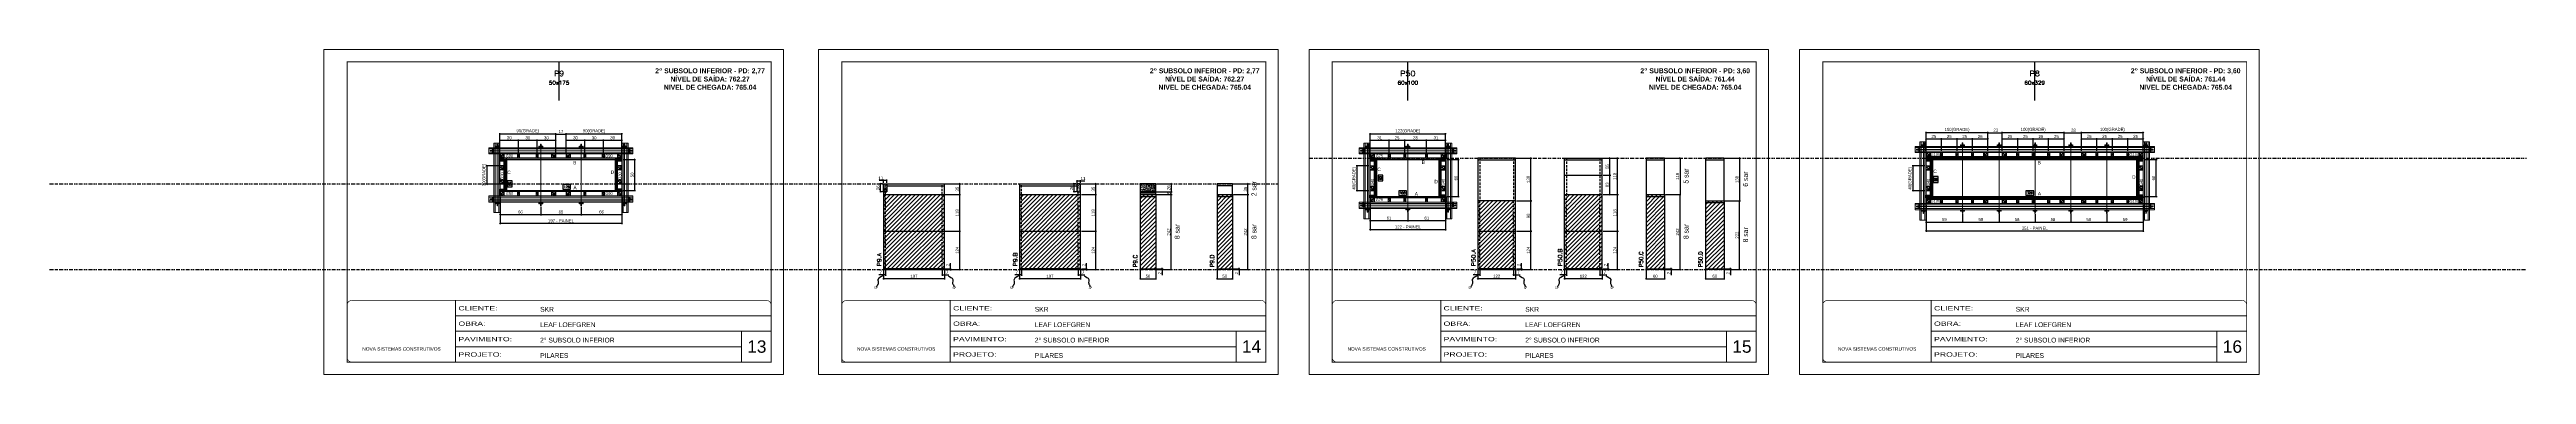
# Model space of a CAD drawing. Extents: x 13513 to 27878, y -21631 to 6985.
# Drawn here: x 13527 to 21531, y 2489 to 3539 of the extents above; entities that cross this region are included whole.
import ezdxf
from ezdxf.enums import TextEntityAlignment as Align

# ---------------------------------------------------------------- set-up
doc = ezdxf.new("R2010")
doc.units = 0
for name, pattern in [('CONTINUO', [0]), ('DASHED', [0.75, 0.5, -0.25]), ('DIVIDE2', [0.625, 0.25, -0.125, 0, -0.125, 0, -0.125]), ('HIDDEN', [0.375, 0.25, -0.125])]:
    doc.linetypes.add(name, pattern=pattern)
for name, color, linetype, lineweight in [('CARIMBO', 255, 'Continuous', 9), ('Folhas', 255, 'Continuous', 9), ('Hachura', 251, 'Continuous', 9), ('Madeira', 126, 'Continuous', 18), ('Perfil Metálico', 224, 'Continuous', 18), ('SARRAFO DE PRESSAO', 251, 'DASHED', 9), ('Texto Seção', 7, 'Continuous', 15)]:
    doc.layers.add(name, color=color, linetype=linetype, lineweight=lineweight)
for name, color, linetype in [('CHAPA', 1, 'Continuous'), ('COTA', 241, 'Continuous'), ('MEIO_PONT', 93, 'Continuous'), ('NOMENCLATURA', 7, 'Continuous'), ('Nível', 160, 'Continuous'), ('Painéis', 200, 'Continuous'), ('SARR_2.2x7', 40, 'Continuous'), ('SARR_EDITAR', 141, 'Continuous'), ('SARRAFO', 251, 'Continuous'), ('Sarrafo de Pressão', 42, 'HIDDEN'), ('texto', 7, 'Continuous'), ('Texto de Titulo', 7, 'Continuous'), ('Texto Qtd Sarr', 242, 'Continuous'), ('TEXTO_GERAL', 7, 'Continuous')]:
    doc.layers.add(name, color=color, linetype=linetype)
doc.styles.add('ARIAL', font='arial.ttf')
doc.styles.add('ARIAL_NARROW', font='ARIALN.TTF', dxfattribs={"height": 0.2})
doc.styles.add('COTA TECNICA', font='techl___.ttf', dxfattribs={"height": 10})
doc.styles.add('COTA TECNICA 2X', font='techl___.ttf', dxfattribs={"height": 10})
doc.styles.add('COTA TECNICA-50', font='techl___.ttf', dxfattribs={"height": 10})
doc.styles.add('REGUA-120', font='ROMANS.shx', dxfattribs={"height": 15})
doc.styles.add('ROMANC', font='techb___.ttf', dxfattribs={"height": 2.5})
doc.styles.add('ROMANS', font='romans.shx')
doc.styles.add('SANSSERIF', font='sas_____.pfb')
doc.styles.get("Standard").update_dxf_attribs({"font": 'arial.ttf'})
doc.styles.add('Tecnologia', font='')
doc.styles.get('Tecnologia').set_extended_font_data('Forgotten Futurist')
doc.dimstyles.new('COTA PAINEL-50', dxfattribs={"dimtxt": 10, "dimasz": 3, "dimexe": 3, "dimexo": 3, "dimgap": 3, "dimtad": 1, "dimdec": 1, "dimzin": 12, "dimdsep": 46, "dimtxsty": 'COTA TECNICA-50', "dimblk1": 'OBLIQUE', "dimblk2": 'OBLIQUE', "dimsah": 1, "dimcen": 0.9, "dimclrd": 4, "dimclre": 4, "dimclrt": 240, "dimadec": 1, "dimazin": 3, "dimtfac": 1, "dimtdec": 1, "dimtmove": 0, "dimatfit": 3, "dimfxl": 1, "dimtolj": 1, "dimtzin": 12, "dimarcsym": 0})
doc.dimstyles.new('PAINEL', dxfattribs={"dimtxt": 10, "dimasz": 3, "dimexe": 3, "dimexo": 3, "dimgap": 3, "dimtad": 1, "dimdec": 1, "dimzin": 12, "dimdsep": 46, "dimtxsty": 'COTA TECNICA', "dimblk1": 'OBLIQUE', "dimblk2": 'OBLIQUE', "dimsah": 1, "dimcen": 0.9, "dimclrd": 4, "dimclre": 4, "dimclrt": 240, "dimadec": 1, "dimazin": 3, "dimtfac": 1, "dimtdec": 1, "dimtmove": 0, "dimatfit": 3, "dimfxl": 1, "dimtolj": 1, "dimtzin": 12, "dimarcsym": 0})
doc.dimstyles.new('SECAO PILAR', dxfattribs={"dimtxt": 10, "dimasz": 3, "dimexe": 3, "dimexo": 3, "dimgap": 3, "dimtad": 1, "dimdec": 1, "dimlfac": 0.5, "dimzin": 12, "dimdsep": 46, "dimtxsty": 'COTA TECNICA 2X', "dimblk1": 'OBLIQUE', "dimblk2": 'OBLIQUE', "dimsah": 1, "dimcen": 0.9, "dimclrd": 256, "dimclre": 256, "dimclrt": 256, "dimadec": 1, "dimazin": 3, "dimtfac": 1, "dimtdec": 1, "dimtmove": 0, "dimatfit": 3, "dimfxl": 1, "dimtolj": 1, "dimtzin": 12, "dimarcsym": 0})
doc.dimstyles.new('SECÇÃO 2', dxfattribs={"dimtxt": 7, "dimasz": 6, "dimexe": 0.18, "dimexo": 2, "dimgap": -4, "dimtad": 3, "dimdec": 1, "dimlfac": 0.5, "dimzin": 12, "dimdsep": 46, "dimtxsty": 'ROMANS', "dimblk": 'ARCHTICK', "dimcen": 0.09, "dimse1": 1, "dimse2": 1, "dimsd1": 1, "dimsd2": 1, "dimclrd": 180, "dimclre": 5, "dimclrt": 1, "dimadec": 0, "dimazin": 3, "dimtfac": 1, "dimtdec": 1, "dimtofl": 0, "dimtmove": 0, "dimatfit": 3, "dimldrblk": 'ARCHTICK', "dimfxl": 1, "dimtolj": 1, "dimtzin": 0, "dimarcsym": 0})
doc.dimstyles.get("Standard").update_dxf_attribs({"dimtxt": 0.18, "dimasz": 0.18, "dimexe": 0.18, "dimexo": 0.0625, "dimgap": 0.09, "dimtad": 0, "dimtih": 1, "dimtoh": 1, "dimdec": 4, "dimzin": 0, "dimdsep": 46, "dimtxsty": 'Standard', "dimcen": 0.09, "dimadec": 0, "dimazin": 0, "dimtfac": 1, "dimtdec": 4, "dimtofl": 0, "dimtmove": 0, "dimatfit": 3, "dimfxl": 1, "dimtolj": 1, "dimtzin": 0, "dimarcsym": 0})

# ---------------------------------------------------------------- blocks, each defined once
blk = doc.blocks.new('9999999999')
at = {"color": 30, "linetype": 'CONTINUO'}
for p, q in [((98564.6, 34230.2), (98564.6, 34429.4)), ((98564.6, 34379.6), (99584, 34379.6)), ((98564.6, 34329.8), (99488, 34329.8)), ((98564.6, 34280), (99488, 34280)), ((99584, 34329.8), (99488, 34329.8)), ((99488, 34329.8), (99488, 34230.2))]:
    blk.add_line(p, q, dxfattribs=at)
at = {"color": 30, "linetype": 'CONTINUO', "const_width": 2}
blk.add_lwpolyline([(99584, 34230.2), (99584, 34414.4, 0.414214), (99569, 34429.4), (98229, 34429.4, 0.414214), (98214, 34414.4), (98214, 34245.2, 0.414214), (98229, 34230.2), (99584, 34230.2)], format="xyb", dxfattribs=at)
at = {"layer": 'Folhas'}
blk.add_lwpolyline([(98139, 34190.2), (99624, 34190.2), (99624, 35240.2), (98139, 35240.2)], close=True, dxfattribs=at)
at = {"layer": 'Folhas', "color": 30, "const_width": 3}
blk.add_lwpolyline([(98214, 34230.2), (99584, 34230.2), (99584, 35200.2), (98214, 35200.2)], close=True, dxfattribs=at)
at = {"color": 7, "linetype": 'Continuous', "ltscale": 5, "style": 'ARIAL'}
for s, height, p in [('SKR', 15.48, (98837.7, 34393.1)), ('LEAF LOEFGREN', 15.483, (98837.7, 34343.3)), ('NOVA SISTEMAS CONSTRUTIVOS', 11.059, (98263.2, 34267.2)), ('2° SUBSOLO INFERIOR', 15.483, (98837.7, 34293.5)), ('PILARES', 15.48, (98837.7, 34243.7))]:
    blk.add_text(s, height=height, dxfattribs=at).set_placement(p)
at = {"layer": 'Folhas', "color": 7, "style": 'Tecnologia', "width": 1.5}
for s, p in [('OBRA:', (98573.7, 34347.3)), ('CLIENTE:', (98573.7, 34397.2)), ('PAVIMENTO:', (98573.7, 34297.5)), ('PROJETO:', (98573.7, 34247.7))]:
    blk.add_text(s, height=14, dxfattribs=at).set_placement(p)
blk = doc.blocks.new('*D1209')
at = {"layer": 'COTA', "color": 180, "lineweight": -2, "transparency": 16777216}
for p, q in [((15021.9, 3114.5), (15006.9, 3114.5)), ((15006.9, 3114.5), (15006.9, 3095.1)), ((15006.9, 3095.1), (15021.9, 3095.1)), ((15021.9, 3095.1), (15021.9, 3114.5))]:
    blk.add_line(p, q, dxfattribs=at)
at = {"layer": 'Defpoints', "color": 0, "transparency": 16777216}
for p in [(15021.8, 3183.7), (15021.8, 3083.7), (15025.9, 3083.7)]:
    blk.add_point(p, dxfattribs=at)
at = {"layer": 'COTA', "color": 1, "transparency": 16777216, "insert": (15014.4, 3104.8), "char_height": 7, "attachment_point": 5, "rotation": 90, "style": 'ROMANS'}
blk.add_mtext('\\A1;50', dxfattribs=at)
blk = doc.blocks.new('_ArchTick')
at = {"color": 0, "linetype": 'ByBlock', "const_width": 0.15}
blk.add_lwpolyline([(-0.5, -0.5), (0.5, 0.5)], dxfattribs=at)
blk = doc.blocks.new('*D1210')
at = {"layer": 'COTA', "color": 180, "lineweight": -2, "transparency": 16777216}
for p, q in [((15210.5, 3102.7), (15185.5, 3102.7)), ((15185.5, 3102.7), (15185.5, 3087.7)), ((15185.5, 3087.7), (15210.5, 3087.7)), ((15210.5, 3087.7), (15210.5, 3102.7))]:
    blk.add_line(p, q, dxfattribs=at)
at = {"layer": 'Defpoints', "color": 0, "transparency": 16777216}
for p in [(15004.5, 3083.7), (15354.5, 3083.7), (15354.5, 3083.7)]:
    blk.add_point(p, dxfattribs=at)
at = {"layer": 'COTA', "color": 1, "transparency": 16777216, "insert": (15198, 3095.2), "char_height": 7, "attachment_point": 5, "style": 'ROMANS'}
blk.add_mtext('\\A1;175', dxfattribs=at)
blk = doc.blocks.new('_Oblique')
at = {"color": 0, "linetype": 'ByBlock', "lineweight": -2}
blk.add_line((-0.5, -0.5), (0.5, 0.5), dxfattribs=at)
blk = doc.blocks.new('*D1211')
at = {"layer": 'COTA', "lineweight": -2, "transparency": 16777216}
for p, q in [((14982.5, 3062.8), (14982.5, 2974.6)), ((15376.5, 3062.8), (15376.5, 2974.6)), ((14982.5, 2977.6), (15376.5, 2977.6))]:
    blk.add_line(p, q, dxfattribs=at)
at = {"layer": 'Defpoints', "color": 0, "transparency": 16777216}
for p in [(14982.5, 3065.8), (15376.5, 3065.8), (15376.5, 2977.6)]:
    blk.add_point(p, dxfattribs=at)
at = {"layer": 'COTA', "lineweight": -2, "transparency": 16777216, "xscale": 3, "yscale": 3, "zscale": 3, "rotation": 180}
blk.add_blockref('_Oblique', (14982.5, 2977.6), dxfattribs=at)
at = {"layer": 'COTA', "lineweight": -2, "transparency": 16777216, "xscale": 3, "yscale": 3, "zscale": 3}
blk.add_blockref('_Oblique', (15376.5, 2977.6), dxfattribs=at)
at = {"layer": 'COTA', "transparency": 16777216, "insert": (15179.5, 2985.7), "char_height": 10, "attachment_point": 5, "style": 'COTA TECNICA 2X'}
blk.add_mtext('\\A1;197 - PAINEL', dxfattribs=at)
blk = doc.blocks.new('*D1212')
at = {"layer": 'COTA', "lineweight": -2, "transparency": 16777216}
for p, q in [((14982.5, 3062.7), (14982.5, 3003)), ((14982.5, 3006), (15114.5, 3006)), ((15114.5, 3031), (15114.5, 3003))]:
    blk.add_line(p, q, dxfattribs=at)
at = {"layer": 'Defpoints', "color": 0, "transparency": 16777216}
for p in [(14982.5, 3065.7), (15114.5, 3034), (15114.5, 3006)]:
    blk.add_point(p, dxfattribs=at)
at = {"layer": 'COTA', "lineweight": -2, "transparency": 16777216, "xscale": 3, "yscale": 3, "zscale": 3, "rotation": 180}
blk.add_blockref('_Oblique', (14982.5, 3006), dxfattribs=at)
at = {"layer": 'COTA', "lineweight": -2, "transparency": 16777216, "xscale": 3, "yscale": 3, "zscale": 3}
blk.add_blockref('_Oblique', (15114.5, 3006), dxfattribs=at)
at = {"layer": 'COTA', "transparency": 16777216, "insert": (15048.5, 3014.1), "char_height": 10, "attachment_point": 5, "style": 'COTA TECNICA 2X'}
blk.add_mtext('\\A1;66', dxfattribs=at)
blk = doc.blocks.new('*D1213')
at = {"layer": 'COTA', "lineweight": -2, "transparency": 16777216}
for p, q in [((15376.5, 3062.7), (15376.5, 3003)), ((15244.5, 3031), (15244.5, 3003)), ((15244.5, 3006), (15376.5, 3006))]:
    blk.add_line(p, q, dxfattribs=at)
at = {"layer": 'Defpoints', "color": 0, "transparency": 16777216}
for p in [(15376.5, 3065.7), (15244.5, 3034), (15376.5, 3006)]:
    blk.add_point(p, dxfattribs=at)
at = {"layer": 'COTA', "lineweight": -2, "transparency": 16777216, "xscale": 3, "yscale": 3, "zscale": 3, "rotation": 180}
blk.add_blockref('_Oblique', (15244.5, 3006), dxfattribs=at)
at = {"layer": 'COTA', "lineweight": -2, "transparency": 16777216, "xscale": 3, "yscale": 3, "zscale": 3}
blk.add_blockref('_Oblique', (15376.5, 3006), dxfattribs=at)
at = {"layer": 'COTA', "transparency": 16777216, "insert": (15310.5, 3014.1), "char_height": 10, "attachment_point": 5, "style": 'COTA TECNICA 2X'}
blk.add_mtext('\\A1;66', dxfattribs=at)
blk = doc.blocks.new('C')
at = {"layer": 'Hachura', "color": 0}
for p, q in [((0, 3.2), (0, -3.2)), ((0.4, 3.2), (0, 3.2)), ((0.5, 3.2), (0, 3.2)), ((0.5, 3), (0, 3)), ((0.5, 2.9), (0, 2.9)), ((0, 2.7), (0, -1.2)), ((0.5, 2.6), (0, 2.6)), ((0.5, 2.2), (0, 2.2)), ((0.5, 1.5), (0, 1.5)), ((0.4, 0.5), (0.2, 0.5)), ((0.4, -3.2), (0.4, 3.2)), ((0.4, 3.2), (2.6, 3.2)), ((1.7, 1), (0.4, 1)), ((1.5, 0.1), (0.4, 0.1)), ((1.4, 1.9), (1.4, 1)), ((2.6, 2.4), (1.5, 2.1)), ((1.7, -1), (1.7, 1)), ((1.7, 1), (1.7, 0.8)), ((1.7, 1), (1.7, 0.8)), ((1.7, 0.8), (3.4, 0.8)), ((3.4, 0.4), (1.7, 0.4)), ((2.6, 3.2), (2.6, 2.4)), ((3.3, 0.8), (3.3, -0.8)), ((3.4, 0.8), (3.4, -0.8)), ((3.7, 0.4), (3.4, 0.4)), ((3.8, -0.5), (3.4, 0.4)), ((3.4, 0.1), (3.7, -0.6)), ((3.7, 0.5), (4.3, -0.6)), ((3.7, 0.4), (4.2, -0.5)), ((4.4, -0.6), (3.8, 0.5)), ((4.2, 0.4), (3.9, 0.4)), ((4.4, -0.5), (3.9, 0.4)), ((4.2, 0.4), (4.3, 0.4)), ((4.3, 0.5), (4.8, -0.6)), ((4.3, 0.4), (4.7, -0.5)), ((5, -0.6), (4.4, 0.5)), ((4.5, 0.4), (4.8, 0.4)), ((5, -0.5), (4.5, 0.4)), ((4.8, 0.4), (5.3, -0.5)), ((4.9, 0.5), (5.4, -0.6)), ((5.5, -0.6), (5, 0.5)), ((5.6, -0.5), (5.1, 0.4)), ((5.4, 0.4), (5.1, 0.4)), ((5.6, -0.5), (5.1, 0.4)), ((5.4, 0.4), (5.7, -0.2)), ((5.5, 0.5), (5.7, -0.1)), ((5.7, 0.2), (5.6, 0.5)), ((5.7, 0.3), (5.7, 0.4)), ((5.7, 0.4), (5.7, 0.4)), ((5.7, 0.4), (5.9, 0.3)), ((5.7, 0.4), (5.7, -0.5)), ((5.9, -0.4), (5.9, 0.3)), ((0.4, 0), (0, 0)), ((0.5, -1.5), (0, -1.5)), ((0.5, -2.2), (0, -2.2)), ((0.5, -2.6), (0, -2.6)), ((0.5, -2.9), (0, -2.9)), ((0.5, -3), (0, -3)), ((0, -3.2), (2.6, -3.2)), ((0.5, -3.2), (0, -3.2)), ((0.1, -0.5), (0.3, -0.5)), ((0.3, -0.5), (0.4, -0.5)), ((0.4, 0), (0.4, -1)), ((0.4, -0.2), (1.5, -0.2)), ((0.4, -0.6), (0.4, -0.3)), ((0.4, -3.2), (0.4, -0.6)), ((0.4, -1), (1.7, -1)), ((1.4, -1.9), (1.4, -1)), ((2.6, -2.4), (1.5, -2.1)), ((3.4, -0.3), (1.7, -0.3)), ((3.4, -0.8), (1.7, -0.8)), ((2.6, -3.2), (2.6, -2.4)), ((3.4, -0.1), (3.6, -0.5)), ((3.4, -0.5), (3.6, -0.5)), ((3.8, -0.5), (4.2, -0.5)), ((4.4, -0.5), (4.7, -0.5)), ((4.6, -0.5), (4.7, -0.5)), ((5, -0.5), (5.3, -0.5)), ((5.6, -0.5), (5.7, -0.5)), ((5.7, -0.5), (5.9, -0.4)), ((5.7, -0.5), (5.7, -0.5))]:
    blk.add_line(p, q, dxfattribs=at)
for centre, radius, start, end in [((1.5, 1.9), 0.161, 104.7436, 180), ((1.4, 0), 0.129, 272.695, 87.305), ((3.8, 0.4), 0.143, 25.5688, 154.4312), ((4.4, 0.4), 0.143, 25.5688, 154.4312), ((5, 0.4), 0.143, 25.5688, 154.4312), ((5.5, 0.4), 0.143, 25.5688, 154.4312), ((0.2, -0.4), 0.174, 221.744, 317.8592), ((1.5, -1.9), 0.161, 180, 255.2564), ((3.7, -0.4), 0.174, 222.1408, 318.256), ((4.3, -0.4), 0.174, 222.1408, 318.256), ((4.9, -0.4), 0.174, 222.1408, 318.256), ((5.4, -0.4), 0.174, 222.1408, 318.256), ((5.6, -0.4), 0.174, 317.8592, 318.256)]:
    blk.add_arc(centre, radius, start, end, dxfattribs=at)
blk = doc.blocks.new('*D1223')
at = {"layer": 'COTA', "lineweight": -2, "transparency": 16777216}
for p, q in [((15114.5, 3031), (15114.5, 3003)), ((15114.5, 3006), (15244.5, 3006)), ((15244.5, 3031), (15244.5, 3003))]:
    blk.add_line(p, q, dxfattribs=at)
at = {"layer": 'Defpoints', "color": 0, "transparency": 16777216}
for p in [(15114.5, 3034), (15244.5, 3034), (15244.5, 3006)]:
    blk.add_point(p, dxfattribs=at)
at = {"layer": 'COTA', "lineweight": -2, "transparency": 16777216, "xscale": 3, "yscale": 3, "zscale": 3, "rotation": 180}
blk.add_blockref('_Oblique', (15114.5, 3006), dxfattribs=at)
at = {"layer": 'COTA', "lineweight": -2, "transparency": 16777216, "xscale": 3, "yscale": 3, "zscale": 3}
blk.add_blockref('_Oblique', (15244.5, 3006), dxfattribs=at)
at = {"layer": 'COTA', "transparency": 16777216, "insert": (15179.5, 3014.1), "char_height": 10, "attachment_point": 5, "style": 'COTA TECNICA 2X'}
blk.add_mtext('\\A1;65', dxfattribs=at)
blk = doc.blocks.new('*D1193')
at = {"layer": 'COTA', "lineweight": -2, "transparency": 16777216}
for p, q in [((15196.5, 3204.7), (15196.5, 3248.7)), ((15196.5, 3245.7), (15256.5, 3245.7)), ((15256.5, 3204.7), (15256.5, 3248.7))]:
    blk.add_line(p, q, dxfattribs=at)
at = {"layer": 'Defpoints', "color": 0, "transparency": 16777216}
for p in [(15256.5, 3245.7), (15196.5, 3201.7), (15256.5, 3201.7)]:
    blk.add_point(p, dxfattribs=at)
at = {"layer": 'COTA', "lineweight": -2, "transparency": 16777216, "xscale": 3, "yscale": 3, "zscale": 3, "rotation": 180}
blk.add_blockref('_Oblique', (15196.5, 3245.7), dxfattribs=at)
at = {"layer": 'COTA', "lineweight": -2, "transparency": 16777216, "xscale": 3, "yscale": 3, "zscale": 3}
blk.add_blockref('_Oblique', (15256.5, 3245.7), dxfattribs=at)
at = {"layer": 'COTA', "transparency": 16777216, "insert": (15226.5, 3253.9), "char_height": 10, "attachment_point": 5, "style": 'COTA TECNICA 2X'}
blk.add_mtext('\\A1;30', dxfattribs=at)
blk = doc.blocks.new('*D1194')
at = {"layer": 'COTA', "lineweight": -2, "transparency": 16777216}
for p, q in [((15256.5, 3204.7), (15256.5, 3248.7)), ((15256.5, 3245.7), (15316.5, 3245.7)), ((15316.5, 3204.7), (15316.5, 3248.7))]:
    blk.add_line(p, q, dxfattribs=at)
at = {"layer": 'Defpoints', "color": 0, "transparency": 16777216}
for p in [(15316.5, 3245.7), (15256.5, 3201.7), (15316.5, 3201.7)]:
    blk.add_point(p, dxfattribs=at)
at = {"layer": 'COTA', "lineweight": -2, "transparency": 16777216, "xscale": 3, "yscale": 3, "zscale": 3, "rotation": 180}
blk.add_blockref('_Oblique', (15256.5, 3245.7), dxfattribs=at)
at = {"layer": 'COTA', "lineweight": -2, "transparency": 16777216, "xscale": 3, "yscale": 3, "zscale": 3}
blk.add_blockref('_Oblique', (15316.5, 3245.7), dxfattribs=at)
at = {"layer": 'COTA', "transparency": 16777216, "insert": (15286.5, 3253.9), "char_height": 10, "attachment_point": 5, "style": 'COTA TECNICA 2X'}
blk.add_mtext('\\A1;30', dxfattribs=at)
blk = doc.blocks.new('*D1195')
at = {"layer": 'COTA', "lineweight": -2, "transparency": 16777216}
for p, q in [((15316.5, 3204.7), (15316.5, 3248.7)), ((15316.5, 3245.7), (15376.5, 3245.7)), ((15376.5, 3204.7), (15376.5, 3248.7))]:
    blk.add_line(p, q, dxfattribs=at)
at = {"layer": 'Defpoints', "color": 0, "transparency": 16777216}
for p in [(15376.5, 3245.7), (15316.5, 3201.7), (15376.5, 3201.7)]:
    blk.add_point(p, dxfattribs=at)
at = {"layer": 'COTA', "lineweight": -2, "transparency": 16777216, "xscale": 3, "yscale": 3, "zscale": 3, "rotation": 180}
blk.add_blockref('_Oblique', (15316.5, 3245.7), dxfattribs=at)
at = {"layer": 'COTA', "lineweight": -2, "transparency": 16777216, "xscale": 3, "yscale": 3, "zscale": 3}
blk.add_blockref('_Oblique', (15376.5, 3245.7), dxfattribs=at)
at = {"layer": 'COTA', "transparency": 16777216, "insert": (15346.5, 3253.9), "char_height": 10, "attachment_point": 5, "style": 'COTA TECNICA 2X'}
blk.add_mtext('\\A1;30', dxfattribs=at)
blk = doc.blocks.new('*D1218')
at = {"layer": 'COTA', "lineweight": -2, "transparency": 16777216}
for p, q in [((15196.5, 3204.7), (15196.5, 3268.9)), ((15376.5, 3265.9), (15196.5, 3265.9)), ((15376.5, 3204.7), (15376.5, 3268.9))]:
    blk.add_line(p, q, dxfattribs=at)
at = {"layer": 'Defpoints', "color": 0, "transparency": 16777216}
for p in [(15196.5, 3265.9), (15196.5, 3201.7), (15376.5, 3201.7)]:
    blk.add_point(p, dxfattribs=at)
at = {"layer": 'COTA', "lineweight": -2, "transparency": 16777216, "xscale": 3, "yscale": 3, "zscale": 3, "rotation": 180}
blk.add_blockref('_Oblique', (15196.5, 3265.9), dxfattribs=at)
at = {"layer": 'COTA', "lineweight": -2, "transparency": 16777216, "xscale": 3, "yscale": 3, "zscale": 3}
blk.add_blockref('_Oblique', (15376.5, 3265.9), dxfattribs=at)
at = {"layer": 'COTA', "transparency": 16777216, "insert": (15286.5, 3275.1), "char_height": 10, "attachment_point": 5, "style": 'COTA TECNICA 2X'}
blk.add_mtext('\\A1;90(GRADE)', dxfattribs=at)
blk = doc.blocks.new('*D1219')
at = {"layer": 'COTA', "lineweight": -2, "transparency": 16777216}
for p, q in [((15379.5, 3183.7), (15420.8, 3183.7)), ((15417.8, 3083.7), (15417.8, 3183.7)), ((15379.5, 3083.7), (15420.8, 3083.7))]:
    blk.add_line(p, q, dxfattribs=at)
at = {"layer": 'Defpoints', "color": 0, "transparency": 16777216}
for p in [(15376.5, 3183.7), (15417.8, 3183.7), (15376.5, 3083.7)]:
    blk.add_point(p, dxfattribs=at)
at = {"layer": 'COTA', "lineweight": -2, "transparency": 16777216, "xscale": 3, "yscale": 3, "zscale": 3}
for p, rotation in [((15417.8, 3183.7), 90), ((15417.8, 3083.7), 270)]:
    blk.add_blockref('_Oblique', p, dxfattribs=dict(at, rotation=rotation))
at = {"layer": 'COTA', "transparency": 16777216, "insert": (15409.7, 3133.7), "char_height": 10, "attachment_point": 5, "rotation": 90, "style": 'COTA TECNICA 2X'}
blk.add_mtext('\\A1;50', dxfattribs=at)
blk = doc.blocks.new('PONTALETE')
at = {"layer": 'Madeira'}
for q in [(2.7, 7), (7, 5.8), (7, 1.7)]:
    blk.add_line((0, 0), q, dxfattribs=at)
blk.add_lwpolyline([(0, 0), (7, 0), (7, 7), (0, 7)], close=True, dxfattribs=at)
for centre, radius, start, end in [((2, 0.1), 6.23, 37.2818, 109.0913), ((1.1, 0.9), 3.19, 343.603, 109.9847), ((-0.2, -0.8), 3.09, 14.6322, 86.0383)]:
    blk.add_arc(centre, radius, start, end, dxfattribs=at)
blk = doc.blocks.new('MEIO PONTALETE')
at = {"layer": 'Madeira'}
for q in [(2.7, 7), (3.5, 2.9), (3.5, 0.9)]:
    blk.add_line((0, 0), q, dxfattribs=at)
blk.add_lwpolyline([(0, 0), (3.5, 0), (3.5, 7), (0, 7)], close=True, dxfattribs=at)
for centre, radius, start, end in [((2, 0.1), 6.23, 76.4499, 109.0913), ((1.1, 0.9), 3.19, 40.9063, 109.9847), ((-0.2, -0.8), 3.09, 14.6322, 86.0383)]:
    blk.add_arc(centre, radius, start, end, dxfattribs=at)
blk = doc.blocks.new('*D1196')
at = {"layer": 'COTA', "lineweight": -2, "transparency": 16777216}
for p, q in [((14982.4, 3204.7), (14982.4, 3248.7)), ((14982.4, 3245.7), (15042.4, 3245.7)), ((15042.4, 3204.7), (15042.4, 3248.7))]:
    blk.add_line(p, q, dxfattribs=at)
at = {"layer": 'Defpoints', "color": 0, "transparency": 16777216}
for p in [(15042.4, 3245.7), (14982.4, 3201.7), (15042.4, 3201.7)]:
    blk.add_point(p, dxfattribs=at)
at = {"layer": 'COTA', "lineweight": -2, "transparency": 16777216, "xscale": 3, "yscale": 3, "zscale": 3, "rotation": 180}
blk.add_blockref('_Oblique', (14982.4, 3245.7), dxfattribs=at)
at = {"layer": 'COTA', "lineweight": -2, "transparency": 16777216, "xscale": 3, "yscale": 3, "zscale": 3}
blk.add_blockref('_Oblique', (15042.4, 3245.7), dxfattribs=at)
at = {"layer": 'COTA', "transparency": 16777216, "insert": (15012.4, 3253.9), "char_height": 10, "attachment_point": 5, "style": 'COTA TECNICA 2X'}
blk.add_mtext('\\A1;30', dxfattribs=at)
blk = doc.blocks.new('*D1197')
at = {"layer": 'COTA', "lineweight": -2, "transparency": 16777216}
for p, q in [((15042.4, 3204.7), (15042.4, 3248.7)), ((15042.4, 3245.7), (15102.4, 3245.7)), ((15102.4, 3204.7), (15102.4, 3248.7))]:
    blk.add_line(p, q, dxfattribs=at)
at = {"layer": 'Defpoints', "color": 0, "transparency": 16777216}
for p in [(15102.4, 3245.7), (15042.4, 3201.7), (15102.4, 3201.7)]:
    blk.add_point(p, dxfattribs=at)
at = {"layer": 'COTA', "lineweight": -2, "transparency": 16777216, "xscale": 3, "yscale": 3, "zscale": 3, "rotation": 180}
blk.add_blockref('_Oblique', (15042.4, 3245.7), dxfattribs=at)
at = {"layer": 'COTA', "lineweight": -2, "transparency": 16777216, "xscale": 3, "yscale": 3, "zscale": 3}
blk.add_blockref('_Oblique', (15102.4, 3245.7), dxfattribs=at)
at = {"layer": 'COTA', "transparency": 16777216, "insert": (15072.4, 3253.9), "char_height": 10, "attachment_point": 5, "style": 'COTA TECNICA 2X'}
blk.add_mtext('\\A1;30', dxfattribs=at)
blk = doc.blocks.new('*D1198')
at = {"layer": 'COTA', "lineweight": -2, "transparency": 16777216}
for p, q in [((15102.4, 3204.7), (15102.4, 3248.7)), ((15102.4, 3245.7), (15162.4, 3245.7)), ((15162.4, 3204.7), (15162.4, 3248.7))]:
    blk.add_line(p, q, dxfattribs=at)
at = {"layer": 'Defpoints', "color": 0, "transparency": 16777216}
for p in [(15162.4, 3245.7), (15102.4, 3201.7), (15162.4, 3201.7)]:
    blk.add_point(p, dxfattribs=at)
at = {"layer": 'COTA', "lineweight": -2, "transparency": 16777216, "xscale": 3, "yscale": 3, "zscale": 3, "rotation": 180}
blk.add_blockref('_Oblique', (15102.4, 3245.7), dxfattribs=at)
at = {"layer": 'COTA', "lineweight": -2, "transparency": 16777216, "xscale": 3, "yscale": 3, "zscale": 3}
blk.add_blockref('_Oblique', (15162.4, 3245.7), dxfattribs=at)
at = {"layer": 'COTA', "transparency": 16777216, "insert": (15132.4, 3253.9), "char_height": 10, "attachment_point": 5, "style": 'COTA TECNICA 2X'}
blk.add_mtext('\\A1;30', dxfattribs=at)
blk = doc.blocks.new('*D1199')
at = {"layer": 'COTA', "lineweight": -2, "transparency": 16777216}
for p, q in [((14982.4, 3204.7), (14982.4, 3268.9)), ((15162.4, 3265.9), (14982.4, 3265.9)), ((15162.4, 3204.7), (15162.4, 3268.9))]:
    blk.add_line(p, q, dxfattribs=at)
at = {"layer": 'Defpoints', "color": 0, "transparency": 16777216}
for p in [(14982.4, 3265.9), (14982.4, 3201.7), (15162.4, 3201.7)]:
    blk.add_point(p, dxfattribs=at)
at = {"layer": 'COTA', "lineweight": -2, "transparency": 16777216, "xscale": 3, "yscale": 3, "zscale": 3, "rotation": 180}
blk.add_blockref('_Oblique', (14982.4, 3265.9), dxfattribs=at)
at = {"layer": 'COTA', "lineweight": -2, "transparency": 16777216, "xscale": 3, "yscale": 3, "zscale": 3}
blk.add_blockref('_Oblique', (15162.4, 3265.9), dxfattribs=at)
at = {"layer": 'COTA', "transparency": 16777216, "insert": (15072.4, 3275.1), "char_height": 10, "attachment_point": 5, "style": 'COTA TECNICA 2X'}
blk.add_mtext('\\A1;90(GRADE)', dxfattribs=at)
blk = doc.blocks.new('*D1220')
at = {"layer": 'COTA', "lineweight": -2, "transparency": 16777216}
for p, q in [((15162.5, 3204.7), (15162.5, 3268.9)), ((15162.5, 3265.9), (15196.5, 3265.9)), ((15196.5, 3204.7), (15196.5, 3268.9))]:
    blk.add_line(p, q, dxfattribs=at)
at = {"layer": 'Defpoints', "color": 0, "transparency": 16777216}
for p in [(15196.5, 3265.9), (15162.5, 3201.7), (15196.5, 3201.7)]:
    blk.add_point(p, dxfattribs=at)
at = {"layer": 'COTA', "lineweight": -2, "transparency": 16777216, "xscale": 3, "yscale": 3, "zscale": 3, "rotation": 180}
blk.add_blockref('_Oblique', (15162.5, 3265.9), dxfattribs=at)
at = {"layer": 'COTA', "lineweight": -2, "transparency": 16777216, "xscale": 3, "yscale": 3, "zscale": 3}
blk.add_blockref('_Oblique', (15196.5, 3265.9), dxfattribs=at)
at = {"layer": 'COTA', "transparency": 16777216, "insert": (15179.5, 3273.9), "char_height": 10, "attachment_point": 5, "style": 'COTA TECNICA 2X'}
blk.add_mtext('\\A1;17', dxfattribs=at)
blk = doc.blocks.new('titulo1')
at = {"layer": 'Defpoints', "color": 252, "linetype": 'HIDDEN', "ltscale": 2}
blk.add_line((0, 0), (0, 125), dxfattribs=at)
at = {"layer": 'Defpoints', "style": 'ROMANS', "oblique": 15}
blk.add_attdef('FOLHA', text='', height=10, dxfattribs=at).set_placement((0, 15.6), align=Align.MIDDLE_CENTER)
at = {"layer": 'Texto Qtd Sarr', "color": 3, "style": 'ROMANS', "oblique": 15}
for tag, height, p in [('TITULO', 17, (0, 71.4)), ('SEÇÃO', 12, (0, 41.5))]:
    blk.add_attdef(tag, text='', height=height, dxfattribs=at).set_placement(p, align=Align.MIDDLE_CENTER)
blk = doc.blocks.new('*D1200')
at = {"layer": 'COTA', "lineweight": -2, "transparency": 16777216}
for p, q in [((14979.5, 3163.7), (14937.7, 3163.7)), ((14940.7, 3103.7), (14940.7, 3163.7)), ((14979.5, 3103.7), (14937.7, 3103.7))]:
    blk.add_line(p, q, dxfattribs=at)
at = {"layer": 'Defpoints', "color": 0, "transparency": 16777216}
for p in [(14940.7, 3163.7), (14982.5, 3163.7), (14982.5, 3103.7)]:
    blk.add_point(p, dxfattribs=at)
at = {"layer": 'COTA', "lineweight": -2, "transparency": 16777216, "xscale": 3, "yscale": 3, "zscale": 3}
for p, rotation in [((14940.7, 3163.7), 90), ((14940.7, 3103.7), 270)]:
    blk.add_blockref('_Oblique', p, dxfattribs=dict(at, rotation=rotation))
at = {"layer": 'COTA', "transparency": 16777216, "insert": (14931.4, 3133.7), "char_height": 10, "attachment_point": 5, "rotation": 90, "style": 'COTA TECNICA 2X'}
blk.add_mtext('\\A1;30(GRADE)', dxfattribs=at)
blk = doc.blocks.new('*D1201')
at = {"layer": 'COTA', "color": 4, "lineweight": -2, "transparency": 16777216}
for p, q in [((16221.6, 2827.3), (16221.6, 2795.4)), ((16418.6, 2827.3), (16418.6, 2795.4)), ((16418.6, 2798.4), (16221.6, 2798.4))]:
    blk.add_line(p, q, dxfattribs=at)
at = {"layer": 'Defpoints', "color": 0, "transparency": 16777216}
for p in [(16221.6, 2830.3), (16418.6, 2830.3), (16221.6, 2798.4)]:
    blk.add_point(p, dxfattribs=at)
at = {"layer": 'COTA', "color": 4, "lineweight": -2, "transparency": 16777216, "xscale": 3, "yscale": 3, "zscale": 3, "rotation": 180}
blk.add_blockref('_Oblique', (16221.6, 2798.4), dxfattribs=at)
at = {"layer": 'COTA', "color": 4, "lineweight": -2, "transparency": 16777216, "xscale": 3, "yscale": 3, "zscale": 3}
blk.add_blockref('_Oblique', (16418.6, 2798.4), dxfattribs=at)
at = {"layer": 'COTA', "color": 240, "transparency": 16777216, "insert": (16320.1, 2806.5), "char_height": 10, "attachment_point": 5, "style": 'COTA TECNICA'}
blk.add_mtext('\\A1;197', dxfattribs=at)
blk = doc.blocks.new('*D1202')
at = {"layer": 'COTA', "color": 4, "lineweight": -2, "transparency": 16777216}
for p, q in [((16411.6, 2827.3), (16411.6, 2808)), ((16411.6, 2811), (16418.6, 2811)), ((16418.6, 2825.3), (16418.6, 2808)), ((16418.6, 2811), (16433.3, 2811))]:
    blk.add_line(p, q, dxfattribs=at)
at = {"layer": 'Defpoints', "color": 0, "transparency": 16777216}
for p in [(16411.6, 2830.3), (16418.6, 2828.3), (16418.6, 2811)]:
    blk.add_point(p, dxfattribs=at)
at = {"layer": 'COTA', "color": 4, "lineweight": -2, "transparency": 16777216, "xscale": 3, "yscale": 3, "zscale": 3, "rotation": 180}
blk.add_blockref('_Oblique', (16411.6, 2811), dxfattribs=at)
at = {"layer": 'COTA', "color": 4, "lineweight": -2, "transparency": 16777216, "xscale": 3, "yscale": 3, "zscale": 3}
blk.add_blockref('_Oblique', (16418.6, 2811), dxfattribs=at)
at = {"layer": 'COTA', "color": 240, "transparency": 16777216, "insert": (16427.5, 2819.1), "char_height": 10, "attachment_point": 5, "style": 'COTA TECNICA-50'}
blk.add_mtext('\\A1;7', dxfattribs=at)
blk = doc.blocks.new('*D1203')
at = {"layer": 'COTA', "color": 4, "lineweight": -2, "transparency": 16777216}
for p, q in [((16221.6, 2811), (16206.9, 2811)), ((16221.6, 2825.3), (16221.6, 2808)), ((16228.6, 2811), (16221.6, 2811)), ((16228.6, 2827.3), (16228.6, 2808))]:
    blk.add_line(p, q, dxfattribs=at)
at = {"layer": 'Defpoints', "color": 0, "transparency": 16777216}
for p in [(16221.6, 2828.3), (16221.6, 2811), (16228.6, 2830.3)]:
    blk.add_point(p, dxfattribs=at)
at = {"layer": 'COTA', "color": 4, "lineweight": -2, "transparency": 16777216, "xscale": 3, "yscale": 3, "zscale": 3, "rotation": 180}
blk.add_blockref('_Oblique', (16221.6, 2811), dxfattribs=at)
at = {"layer": 'COTA', "color": 4, "lineweight": -2, "transparency": 16777216, "xscale": 3, "yscale": 3, "zscale": 3}
blk.add_blockref('_Oblique', (16228.6, 2811), dxfattribs=at)
at = {"layer": 'COTA', "color": 240, "transparency": 16777216, "insert": (16212.7, 2819.1), "char_height": 10, "attachment_point": 5, "style": 'COTA TECNICA-50'}
blk.add_mtext('\\A1;7', dxfattribs=at)
blk = doc.blocks.new('*D1204')
at = {"layer": 'COTA', "color": 4, "lineweight": -2, "transparency": 16777216}
for p, q in [((16421.6, 2830.3), (16440.8, 2830.3)), ((16421.6, 2828.3), (16440.8, 2828.3)), ((16437.8, 2830.3), (16437.8, 2849.1)), ((16437.8, 2828.3), (16437.8, 2830.3)), ((16437.8, 2828.3), (16437.8, 2825.3))]:
    blk.add_line(p, q, dxfattribs=at)
at = {"layer": 'Defpoints', "color": 0, "transparency": 16777216}
for p in [(16418.6, 2830.3), (16418.6, 2828.3), (16437.8, 2828.3)]:
    blk.add_point(p, dxfattribs=at)
at = {"layer": 'COTA', "color": 4, "lineweight": -2, "transparency": 16777216, "xscale": 3, "yscale": 3, "zscale": 3}
for p, rotation in [((16437.8, 2830.3), 270), ((16437.8, 2828.3), 90)]:
    blk.add_blockref('_Oblique', p, dxfattribs=dict(at, rotation=rotation))
at = {"layer": 'COTA', "color": 240, "transparency": 16777216, "insert": (16429.8, 2843), "char_height": 10, "attachment_point": 5, "rotation": 90, "style": 'COTA TECNICA-50'}
blk.add_mtext('\\A1;2', dxfattribs=at)
blk = doc.blocks.new('*D1205')
at = {"layer": 'COTA', "color": 4, "lineweight": -2, "transparency": 16777216}
for p, q in [((16421.6, 3070.3), (16471, 3070.3)), ((16468, 2952.3), (16468, 3070.3)), ((16421.6, 2952.3), (16471, 2952.3))]:
    blk.add_line(p, q, dxfattribs=at)
at = {"layer": 'Defpoints', "color": 0, "transparency": 16777216}
for p in [(16418.6, 3070.3), (16468, 3070.3), (16418.6, 2952.3)]:
    blk.add_point(p, dxfattribs=at)
at = {"layer": 'COTA', "color": 4, "lineweight": -2, "transparency": 16777216, "xscale": 3, "yscale": 3, "zscale": 3}
for p, rotation in [((16468, 3070.3), 90), ((16468, 2952.3), 270)]:
    blk.add_blockref('_Oblique', p, dxfattribs=dict(at, rotation=rotation))
at = {"layer": 'COTA', "color": 240, "transparency": 16777216, "insert": (16459.9, 3011.3), "char_height": 10, "attachment_point": 5, "rotation": 90, "style": 'COTA TECNICA-50'}
blk.add_mtext('\\A1;118', dxfattribs=at)
blk = doc.blocks.new('*D1221')
at = {"layer": 'COTA', "color": 4, "linetype": 'ByBlock', "lineweight": -2, "transparency": 16777216}
for p, q in [((16421.6, 2952.3), (16471, 2952.3)), ((16468, 2828.3), (16468, 2952.3)), ((16421.6, 2828.3), (16471, 2828.3))]:
    blk.add_line(p, q, dxfattribs=at)
at = {"layer": 'Defpoints', "color": 0, "linetype": 'ByBlock', "transparency": 16777216}
for p in [(16418.6, 2952.3), (16468, 2952.3), (16418.6, 2828.3)]:
    blk.add_point(p, dxfattribs=at)
at = {"layer": 'COTA', "color": 4, "linetype": 'ByBlock', "lineweight": -2, "transparency": 16777216, "xscale": 3, "yscale": 3, "zscale": 3}
for p, rotation in [((16468, 2952.3), 90), ((16468, 2828.3), 270)]:
    blk.add_blockref('_Oblique', p, dxfattribs=dict(at, rotation=rotation))
at = {"layer": 'COTA', "color": 240, "linetype": 'ByBlock', "transparency": 16777216, "insert": (16459.9, 2890.3), "char_height": 10, "attachment_point": 5, "rotation": 90, "style": 'COTA TECNICA'}
blk.add_mtext('\\A1;124', dxfattribs=at)
blk = doc.blocks.new('*D1222')
at = {"layer": 'COTA', "color": 4, "linetype": 'ByBlock', "lineweight": -2, "transparency": 16777216}
for p, q in [((16421.6, 2952.3), (16471, 2952.3)), ((16468, 2828.3), (16468, 2952.3)), ((16421.6, 2828.3), (16471, 2828.3))]:
    blk.add_line(p, q, dxfattribs=at)
at = {"layer": 'Defpoints', "color": 0, "linetype": 'ByBlock', "transparency": 16777216}
for p in [(16418.6, 2952.3), (16468, 2952.3), (16418.6, 2828.3)]:
    blk.add_point(p, dxfattribs=at)
at = {"layer": 'COTA', "color": 4, "linetype": 'ByBlock', "lineweight": -2, "transparency": 16777216, "xscale": 3, "yscale": 3, "zscale": 3}
for p, rotation in [((16468, 2952.3), 90), ((16468, 2828.3), 270)]:
    blk.add_blockref('_Oblique', p, dxfattribs=dict(at, rotation=rotation))
at = {"layer": 'COTA', "color": 240, "linetype": 'ByBlock', "transparency": 16777216, "insert": (16459.9, 2890.3), "char_height": 10, "attachment_point": 5, "rotation": 90, "style": 'COTA TECNICA'}
blk.add_mtext('\\A1;124', dxfattribs=at)
blk = doc.blocks.new('*D1206')
at = {"layer": 'COTA', "color": 4, "lineweight": -2, "transparency": 16777216}
for p, q in [((17051.4, 2827.3), (17051.4, 2795.4)), ((17101.4, 2827.3), (17101.4, 2795.4)), ((17051.4, 2798.4), (17101.4, 2798.4))]:
    blk.add_line(p, q, dxfattribs=at)
at = {"layer": 'Defpoints', "color": 0, "transparency": 16777216}
for p in [(17051.4, 2830.3), (17101.4, 2830.3), (17101.4, 2798.4)]:
    blk.add_point(p, dxfattribs=at)
at = {"layer": 'COTA', "color": 4, "lineweight": -2, "transparency": 16777216, "xscale": 3, "yscale": 3, "zscale": 3, "rotation": 180}
blk.add_blockref('_Oblique', (17051.4, 2798.4), dxfattribs=at)
at = {"layer": 'COTA', "color": 4, "lineweight": -2, "transparency": 16777216, "xscale": 3, "yscale": 3, "zscale": 3}
blk.add_blockref('_Oblique', (17101.4, 2798.4), dxfattribs=at)
at = {"layer": 'COTA', "color": 240, "transparency": 16777216, "insert": (17076.4, 2806.5), "char_height": 10, "attachment_point": 5, "style": 'COTA TECNICA'}
blk.add_mtext('\\A1;50', dxfattribs=at)
blk = doc.blocks.new('*D1207')
at = {"layer": 'COTA', "color": 4, "lineweight": -2, "transparency": 16777216}
for p, q in [((17104.4, 2830.3), (17125.6, 2830.3)), ((17104.4, 2828.3), (17125.6, 2828.3)), ((17122.6, 2830.3), (17122.6, 2833.3)), ((17122.6, 2830.3), (17122.6, 2828.3)), ((17122.6, 2828.3), (17122.6, 2810.2))]:
    blk.add_line(p, q, dxfattribs=at)
at = {"layer": 'Defpoints', "color": 0, "transparency": 16777216}
for p in [(17101.4, 2830.3), (17101.4, 2828.3), (17122.6, 2830.3)]:
    blk.add_point(p, dxfattribs=at)
at = {"layer": 'COTA', "color": 4, "lineweight": -2, "transparency": 16777216, "xscale": 3, "yscale": 3, "zscale": 3}
for p, rotation in [((17122.6, 2830.3), 270), ((17122.6, 2828.3), 90)]:
    blk.add_blockref('_Oblique', p, dxfattribs=dict(at, rotation=rotation))
at = {"layer": 'COTA', "color": 240, "transparency": 16777216, "insert": (17114.6, 2816.2), "char_height": 10, "attachment_point": 5, "rotation": 90, "style": 'COTA TECNICA-50'}
blk.add_mtext('\\A1;2', dxfattribs=at)
blk = doc.blocks.new('*D1208')
at = {"layer": 'COTA', "color": 4, "lineweight": -2, "transparency": 16777216}
for p, q in [((17104.4, 3070.3), (17154.4, 3070.3)), ((17151.4, 2828.3), (17151.4, 3070.3)), ((17104.4, 2828.3), (17154.4, 2828.3))]:
    blk.add_line(p, q, dxfattribs=at)
at = {"layer": 'Defpoints', "color": 0, "transparency": 16777216}
for p in [(17101.4, 3070.3), (17151.4, 3070.3), (17101.4, 2828.3)]:
    blk.add_point(p, dxfattribs=at)
at = {"layer": 'COTA', "color": 4, "lineweight": -2, "transparency": 16777216, "xscale": 3, "yscale": 3, "zscale": 3}
for p, rotation in [((17151.4, 3070.3), 90), ((17151.4, 2828.3), 270)]:
    blk.add_blockref('_Oblique', p, dxfattribs=dict(at, rotation=rotation))
at = {"layer": 'COTA', "color": 240, "transparency": 16777216, "insert": (17143.3, 2949.3), "char_height": 10, "attachment_point": 5, "rotation": 90, "style": 'COTA TECNICA-50'}
blk.add_mtext('\\A1;242', dxfattribs=at)
blk = doc.blocks.new('*D1214')
at = {"layer": 'COTA', "color": 4, "lineweight": -2, "transparency": 16777216}
for p, q in [((16661.1, 2827.3), (16661.1, 2795.4)), ((16858.1, 2827.3), (16858.1, 2795.4)), ((16858.1, 2798.4), (16661.1, 2798.4))]:
    blk.add_line(p, q, dxfattribs=at)
at = {"layer": 'Defpoints', "color": 0, "transparency": 16777216}
for p in [(16661.1, 2830.3), (16858.1, 2830.3), (16661.1, 2798.4)]:
    blk.add_point(p, dxfattribs=at)
at = {"layer": 'COTA', "color": 4, "lineweight": -2, "transparency": 16777216, "xscale": 3, "yscale": 3, "zscale": 3, "rotation": 180}
blk.add_blockref('_Oblique', (16661.1, 2798.4), dxfattribs=at)
at = {"layer": 'COTA', "color": 4, "lineweight": -2, "transparency": 16777216, "xscale": 3, "yscale": 3, "zscale": 3}
blk.add_blockref('_Oblique', (16858.1, 2798.4), dxfattribs=at)
at = {"layer": 'COTA', "color": 240, "transparency": 16777216, "insert": (16759.6, 2806.5), "char_height": 10, "attachment_point": 5, "style": 'COTA TECNICA'}
blk.add_mtext('\\A1;197', dxfattribs=at)
blk = doc.blocks.new('*D1215')
at = {"layer": 'COTA', "color": 4, "lineweight": -2, "transparency": 16777216}
for p, q in [((16851.1, 2827.3), (16851.1, 2808)), ((16851.1, 2811), (16858.1, 2811)), ((16858.1, 2825.3), (16858.1, 2808)), ((16858.1, 2811), (16872.9, 2811))]:
    blk.add_line(p, q, dxfattribs=at)
at = {"layer": 'Defpoints', "color": 0, "transparency": 16777216}
for p in [(16851.1, 2830.3), (16858.1, 2828.3), (16858.1, 2811)]:
    blk.add_point(p, dxfattribs=at)
at = {"layer": 'COTA', "color": 4, "lineweight": -2, "transparency": 16777216, "xscale": 3, "yscale": 3, "zscale": 3, "rotation": 180}
blk.add_blockref('_Oblique', (16851.1, 2811), dxfattribs=at)
at = {"layer": 'COTA', "color": 4, "lineweight": -2, "transparency": 16777216, "xscale": 3, "yscale": 3, "zscale": 3}
blk.add_blockref('_Oblique', (16858.1, 2811), dxfattribs=at)
at = {"layer": 'COTA', "color": 240, "transparency": 16777216, "insert": (16867, 2819.1), "char_height": 10, "attachment_point": 5, "style": 'COTA TECNICA-50'}
blk.add_mtext('\\A1;7', dxfattribs=at)
blk = doc.blocks.new('*D1216')
at = {"layer": 'COTA', "color": 4, "lineweight": -2, "transparency": 16777216}
for p, q in [((16661.1, 2811), (16646.4, 2811)), ((16661.1, 2825.3), (16661.1, 2808)), ((16668.1, 2811), (16661.1, 2811)), ((16668.1, 2827.3), (16668.1, 2808))]:
    blk.add_line(p, q, dxfattribs=at)
at = {"layer": 'Defpoints', "color": 0, "transparency": 16777216}
for p in [(16661.1, 2828.3), (16661.1, 2811), (16668.1, 2830.3)]:
    blk.add_point(p, dxfattribs=at)
at = {"layer": 'COTA', "color": 4, "lineweight": -2, "transparency": 16777216, "xscale": 3, "yscale": 3, "zscale": 3, "rotation": 180}
blk.add_blockref('_Oblique', (16661.1, 2811), dxfattribs=at)
at = {"layer": 'COTA', "color": 4, "lineweight": -2, "transparency": 16777216, "xscale": 3, "yscale": 3, "zscale": 3}
blk.add_blockref('_Oblique', (16668.1, 2811), dxfattribs=at)
at = {"layer": 'COTA', "color": 240, "transparency": 16777216, "insert": (16652.3, 2819.1), "char_height": 10, "attachment_point": 5, "style": 'COTA TECNICA-50'}
blk.add_mtext('\\A1;7', dxfattribs=at)
blk = doc.blocks.new('*D1217')
at = {"layer": 'COTA', "color": 4, "lineweight": -2, "transparency": 16777216}
for p, q in [((16861.1, 2830.3), (16880.4, 2830.3)), ((16861.1, 2828.3), (16880.4, 2828.3)), ((16877.4, 2830.3), (16877.4, 2849.1)), ((16877.4, 2828.3), (16877.4, 2830.3)), ((16877.4, 2828.3), (16877.4, 2825.3))]:
    blk.add_line(p, q, dxfattribs=at)
at = {"layer": 'Defpoints', "color": 0, "transparency": 16777216}
for p in [(16858.1, 2830.3), (16858.1, 2828.3), (16877.4, 2828.3)]:
    blk.add_point(p, dxfattribs=at)
at = {"layer": 'COTA', "color": 4, "lineweight": -2, "transparency": 16777216, "xscale": 3, "yscale": 3, "zscale": 3}
for p, rotation in [((16877.4, 2830.3), 270), ((16877.4, 2828.3), 90)]:
    blk.add_blockref('_Oblique', p, dxfattribs=dict(at, rotation=rotation))
at = {"layer": 'COTA', "color": 240, "transparency": 16777216, "insert": (16869.4, 2843), "char_height": 10, "attachment_point": 5, "rotation": 90, "style": 'COTA TECNICA-50'}
blk.add_mtext('\\A1;2', dxfattribs=at)
blk = doc.blocks.new('*D1224')
at = {"layer": 'COTA', "color": 4, "linetype": 'ByBlock', "lineweight": -2, "transparency": 16777216}
for p, q in [((16861.1, 2952.3), (16910.5, 2952.3)), ((16907.5, 2828.3), (16907.5, 2952.3)), ((16861.1, 2828.3), (16910.5, 2828.3))]:
    blk.add_line(p, q, dxfattribs=at)
at = {"layer": 'Defpoints', "color": 0, "linetype": 'ByBlock', "transparency": 16777216}
for p in [(16858.1, 2952.3), (16907.5, 2952.3), (16858.1, 2828.3)]:
    blk.add_point(p, dxfattribs=at)
at = {"layer": 'COTA', "color": 4, "linetype": 'ByBlock', "lineweight": -2, "transparency": 16777216, "xscale": 3, "yscale": 3, "zscale": 3}
for p, rotation in [((16907.5, 2952.3), 90), ((16907.5, 2828.3), 270)]:
    blk.add_blockref('_Oblique', p, dxfattribs=dict(at, rotation=rotation))
at = {"layer": 'COTA', "color": 240, "linetype": 'ByBlock', "transparency": 16777216, "insert": (16899.4, 2890.3), "char_height": 10, "attachment_point": 5, "rotation": 90, "style": 'COTA TECNICA'}
blk.add_mtext('\\A1;124', dxfattribs=at)
blk = doc.blocks.new('*D1225')
at = {"layer": 'COTA', "color": 4, "linetype": 'ByBlock', "lineweight": -2, "transparency": 16777216}
for p, q in [((16861.1, 2952.3), (16910.5, 2952.3)), ((16907.5, 2828.3), (16907.5, 2952.3)), ((16861.1, 2828.3), (16910.5, 2828.3))]:
    blk.add_line(p, q, dxfattribs=at)
at = {"layer": 'Defpoints', "color": 0, "linetype": 'ByBlock', "transparency": 16777216}
for p in [(16858.1, 2952.3), (16907.5, 2952.3), (16858.1, 2828.3)]:
    blk.add_point(p, dxfattribs=at)
at = {"layer": 'COTA', "color": 4, "linetype": 'ByBlock', "lineweight": -2, "transparency": 16777216, "xscale": 3, "yscale": 3, "zscale": 3}
for p, rotation in [((16907.5, 2952.3), 90), ((16907.5, 2828.3), 270)]:
    blk.add_blockref('_Oblique', p, dxfattribs=dict(at, rotation=rotation))
at = {"layer": 'COTA', "color": 240, "linetype": 'ByBlock', "transparency": 16777216, "insert": (16899.4, 2890.3), "char_height": 10, "attachment_point": 5, "rotation": 90, "style": 'COTA TECNICA'}
blk.add_mtext('\\A1;124', dxfattribs=at)
blk = doc.blocks.new('*D1226')
at = {"layer": 'COTA', "color": 4, "lineweight": -2, "transparency": 16777216}
for p, q in [((16861.1, 3070.3), (16910.5, 3070.3)), ((16907.5, 2952.3), (16907.5, 3070.3)), ((16861.1, 2952.3), (16910.5, 2952.3))]:
    blk.add_line(p, q, dxfattribs=at)
at = {"layer": 'Defpoints', "color": 0, "transparency": 16777216}
for p in [(16858.1, 3070.3), (16907.5, 3070.3), (16858.1, 2952.3)]:
    blk.add_point(p, dxfattribs=at)
at = {"layer": 'COTA', "color": 4, "lineweight": -2, "transparency": 16777216, "xscale": 3, "yscale": 3, "zscale": 3}
for p, rotation in [((16907.5, 3070.3), 90), ((16907.5, 2952.3), 270)]:
    blk.add_blockref('_Oblique', p, dxfattribs=dict(at, rotation=rotation))
at = {"layer": 'COTA', "color": 240, "transparency": 16777216, "insert": (16899.4, 3011.3), "char_height": 10, "attachment_point": 5, "rotation": 90, "style": 'COTA TECNICA-50'}
blk.add_mtext('\\A1;118', dxfattribs=at)
blk = doc.blocks.new('*D1227')
at = {"layer": 'COTA', "color": 4, "lineweight": -2, "transparency": 16777216}
for p, q in [((17299.6, 2827.3), (17299.6, 2795.4)), ((17349.6, 2827.3), (17349.6, 2795.4)), ((17299.6, 2798.4), (17349.6, 2798.4))]:
    blk.add_line(p, q, dxfattribs=at)
at = {"layer": 'Defpoints', "color": 0, "transparency": 16777216}
for p in [(17299.6, 2830.3), (17349.6, 2830.3), (17349.6, 2798.4)]:
    blk.add_point(p, dxfattribs=at)
at = {"layer": 'COTA', "color": 4, "lineweight": -2, "transparency": 16777216, "xscale": 3, "yscale": 3, "zscale": 3, "rotation": 180}
blk.add_blockref('_Oblique', (17299.6, 2798.4), dxfattribs=at)
at = {"layer": 'COTA', "color": 4, "lineweight": -2, "transparency": 16777216, "xscale": 3, "yscale": 3, "zscale": 3}
blk.add_blockref('_Oblique', (17349.6, 2798.4), dxfattribs=at)
at = {"layer": 'COTA', "color": 240, "transparency": 16777216, "insert": (17324.6, 2806.5), "char_height": 10, "attachment_point": 5, "style": 'COTA TECNICA'}
blk.add_mtext('\\A1;50', dxfattribs=at)
blk = doc.blocks.new('*D1228')
at = {"layer": 'COTA', "color": 4, "lineweight": -2, "transparency": 16777216}
for p, q in [((17352.6, 2830.3), (17373.8, 2830.3)), ((17352.6, 2828.3), (17373.8, 2828.3)), ((17370.8, 2830.3), (17370.8, 2833.3)), ((17370.8, 2830.3), (17370.8, 2828.3)), ((17370.8, 2828.3), (17370.8, 2810.2))]:
    blk.add_line(p, q, dxfattribs=at)
at = {"layer": 'Defpoints', "color": 0, "transparency": 16777216}
for p in [(17349.6, 2830.3), (17349.6, 2828.3), (17370.8, 2830.3)]:
    blk.add_point(p, dxfattribs=at)
at = {"layer": 'COTA', "color": 4, "lineweight": -2, "transparency": 16777216, "xscale": 3, "yscale": 3, "zscale": 3}
for p, rotation in [((17370.8, 2830.3), 270), ((17370.8, 2828.3), 90)]:
    blk.add_blockref('_Oblique', p, dxfattribs=dict(at, rotation=rotation))
at = {"layer": 'COTA', "color": 240, "transparency": 16777216, "insert": (17362.8, 2816.2), "char_height": 10, "attachment_point": 5, "rotation": 90, "style": 'COTA TECNICA-50'}
blk.add_mtext('\\A1;2', dxfattribs=at)
blk = doc.blocks.new('*D1229')
at = {"layer": 'COTA', "color": 4, "lineweight": -2, "transparency": 16777216}
for p, q in [((17352.6, 3070.3), (17402.6, 3070.3)), ((17399.6, 2828.3), (17399.6, 3070.3)), ((17352.6, 2828.3), (17402.6, 2828.3))]:
    blk.add_line(p, q, dxfattribs=at)
at = {"layer": 'Defpoints', "color": 0, "transparency": 16777216}
for p in [(17349.6, 3070.3), (17399.6, 3070.3), (17349.6, 2828.3)]:
    blk.add_point(p, dxfattribs=at)
at = {"layer": 'COTA', "color": 4, "lineweight": -2, "transparency": 16777216, "xscale": 3, "yscale": 3, "zscale": 3}
for p, rotation in [((17399.6, 3070.3), 90), ((17399.6, 2828.3), 270)]:
    blk.add_blockref('_Oblique', p, dxfattribs=dict(at, rotation=rotation))
at = {"layer": 'COTA', "color": 240, "transparency": 16777216, "insert": (17391.5, 2949.3), "char_height": 10, "attachment_point": 5, "rotation": 90, "style": 'COTA TECNICA-50'}
blk.add_mtext('\\A1;242', dxfattribs=at)
blk = doc.blocks.new('*D1230')
at = {"layer": 'COTA', "color": 4, "lineweight": -2, "transparency": 16777216}
for p, q in [((17352.6, 3105.3), (17402.6, 3105.3)), ((17352.6, 3070.3), (17402.6, 3070.3)), ((17399.6, 3070.3), (17399.6, 3105.3))]:
    blk.add_line(p, q, dxfattribs=at)
at = {"layer": 'Defpoints', "color": 0, "transparency": 16777216}
for p in [(17349.6, 3105.3), (17349.6, 3070.3), (17399.6, 3105.3)]:
    blk.add_point(p, dxfattribs=at)
at = {"layer": 'COTA', "color": 4, "lineweight": -2, "transparency": 16777216, "xscale": 3, "yscale": 3, "zscale": 3}
for p, rotation in [((17399.6, 3105.3), 90), ((17399.6, 3070.3), 270)]:
    blk.add_blockref('_Oblique', p, dxfattribs=dict(at, rotation=rotation))
at = {"layer": 'COTA', "color": 240, "transparency": 16777216, "insert": (17391.4, 3087.8), "char_height": 10, "attachment_point": 5, "rotation": 90, "style": 'COTA TECNICA'}
blk.add_mtext('\\A1;35', dxfattribs=at)
blk = doc.blocks.new('*D1246')
at = {"layer": 'COTA', "color": 180, "lineweight": -2, "transparency": 16777216}
for p, q in [((17835.8, 3133.2), (17820.8, 3133.2)), ((17820.8, 3133.2), (17820.8, 3114.2)), ((17835.8, 3114.2), (17835.8, 3133.2)), ((17820.8, 3114.2), (17835.8, 3114.2))]:
    blk.add_line(p, q, dxfattribs=at)
at = {"layer": 'Defpoints', "color": 0, "transparency": 16777216}
for p in [(17833.6, 3183.7), (17833.6, 3063.7), (17839.8, 3063.7)]:
    blk.add_point(p, dxfattribs=at)
at = {"layer": 'COTA', "color": 1, "transparency": 16777216, "insert": (17828.3, 3123.7), "char_height": 7, "attachment_point": 5, "rotation": 90, "style": 'ROMANS'}
blk.add_mtext('\\A1;60', dxfattribs=at)
blk = doc.blocks.new('*D1247')
at = {"layer": 'COTA', "color": 180, "lineweight": -2, "transparency": 16777216}
for p, q in [((17911.6, 3082.7), (17886.6, 3082.7)), ((17886.6, 3082.7), (17886.6, 3067.7)), ((17886.6, 3067.7), (17911.6, 3067.7)), ((17911.6, 3067.7), (17911.6, 3082.7))]:
    blk.add_line(p, q, dxfattribs=at)
at = {"layer": 'Defpoints', "color": 0, "transparency": 16777216}
for p in [(17816.3, 3063.7), (18016.3, 3063.7), (18016.3, 3063.7)]:
    blk.add_point(p, dxfattribs=at)
at = {"layer": 'COTA', "color": 1, "transparency": 16777216, "insert": (17899.1, 3075.2), "char_height": 7, "attachment_point": 5, "style": 'ROMANS'}
blk.add_mtext('\\A1;100', dxfattribs=at)
blk = doc.blocks.new('*D1248')
at = {"layer": 'COTA', "lineweight": -2, "transparency": 16777216}
for p, q in [((17794.3, 3042.8), (17794.3, 2954.6)), ((18038.3, 3042.8), (18038.3, 2954.6)), ((17794.3, 2957.6), (18038.3, 2957.6))]:
    blk.add_line(p, q, dxfattribs=at)
at = {"layer": 'Defpoints', "color": 0, "transparency": 16777216}
for p in [(17794.3, 3045.8), (18038.3, 3045.8), (18038.3, 2957.6)]:
    blk.add_point(p, dxfattribs=at)
at = {"layer": 'COTA', "lineweight": -2, "transparency": 16777216, "xscale": 3, "yscale": 3, "zscale": 3, "rotation": 180}
blk.add_blockref('_Oblique', (17794.3, 2957.6), dxfattribs=at)
at = {"layer": 'COTA', "lineweight": -2, "transparency": 16777216, "xscale": 3, "yscale": 3, "zscale": 3}
blk.add_blockref('_Oblique', (18038.3, 2957.6), dxfattribs=at)
at = {"layer": 'COTA', "transparency": 16777216, "insert": (17916.3, 2965.7), "char_height": 10, "attachment_point": 5, "style": 'COTA TECNICA 2X'}
blk.add_mtext('\\A1;122 - PAINEL', dxfattribs=at)
blk = doc.blocks.new('*D1249')
at = {"layer": 'COTA', "lineweight": -2, "transparency": 16777216}
for p, q in [((17791.3, 3162.8), (17749.5, 3162.8)), ((17752.5, 3082.8), (17752.5, 3162.8)), ((17791.3, 3082.8), (17749.5, 3082.8))]:
    blk.add_line(p, q, dxfattribs=at)
at = {"layer": 'Defpoints', "color": 0, "transparency": 16777216}
for p in [(17752.5, 3162.8), (17794.3, 3162.8), (17794.3, 3082.8)]:
    blk.add_point(p, dxfattribs=at)
at = {"layer": 'COTA', "lineweight": -2, "transparency": 16777216, "xscale": 3, "yscale": 3, "zscale": 3}
for p, rotation in [((17752.5, 3162.8), 90), ((17752.5, 3082.8), 270)]:
    blk.add_blockref('_Oblique', p, dxfattribs=dict(at, rotation=rotation))
at = {"layer": 'COTA', "transparency": 16777216, "insert": (17743.3, 3122.8), "char_height": 10, "attachment_point": 5, "rotation": 90, "style": 'COTA TECNICA 2X'}
blk.add_mtext('\\A1;40(GRADE)', dxfattribs=at)
blk = doc.blocks.new('*D1250')
at = {"layer": 'COTA', "lineweight": -2, "transparency": 16777216}
for p, q in [((17794.3, 3042.7), (17794.3, 2983)), ((17794.3, 2986), (17916.4, 2986)), ((17916.4, 3011), (17916.4, 2983))]:
    blk.add_line(p, q, dxfattribs=at)
at = {"layer": 'Defpoints', "color": 0, "transparency": 16777216}
for p in [(17794.3, 3045.7), (17916.4, 3014), (17916.4, 2986)]:
    blk.add_point(p, dxfattribs=at)
at = {"layer": 'COTA', "lineweight": -2, "transparency": 16777216, "xscale": 3, "yscale": 3, "zscale": 3, "rotation": 180}
blk.add_blockref('_Oblique', (17794.3, 2986), dxfattribs=at)
at = {"layer": 'COTA', "lineweight": -2, "transparency": 16777216, "xscale": 3, "yscale": 3, "zscale": 3}
blk.add_blockref('_Oblique', (17916.4, 2986), dxfattribs=at)
at = {"layer": 'COTA', "transparency": 16777216, "insert": (17855.3, 2994.1), "char_height": 10, "attachment_point": 5, "style": 'COTA TECNICA 2X'}
blk.add_mtext('\\A1;61', dxfattribs=at)
blk = doc.blocks.new('*D1251')
at = {"layer": 'COTA', "lineweight": -2, "transparency": 16777216}
for p, q in [((17794.3, 3190.7), (17794.3, 3248.7)), ((17794.3, 3245.7), (17856.3, 3245.7)), ((17856.3, 3204.7), (17856.3, 3248.7))]:
    blk.add_line(p, q, dxfattribs=at)
at = {"layer": 'Defpoints', "color": 0, "transparency": 16777216}
for p in [(17856.3, 3245.7), (17794.3, 3187.7), (17856.3, 3201.7)]:
    blk.add_point(p, dxfattribs=at)
at = {"layer": 'COTA', "lineweight": -2, "transparency": 16777216, "xscale": 3, "yscale": 3, "zscale": 3, "rotation": 180}
blk.add_blockref('_Oblique', (17794.3, 3245.7), dxfattribs=at)
at = {"layer": 'COTA', "lineweight": -2, "transparency": 16777216, "xscale": 3, "yscale": 3, "zscale": 3}
blk.add_blockref('_Oblique', (17856.3, 3245.7), dxfattribs=at)
at = {"layer": 'COTA', "transparency": 16777216, "insert": (17825.3, 3253.9), "char_height": 10, "attachment_point": 5, "style": 'COTA TECNICA 2X'}
blk.add_mtext('\\A1;31', dxfattribs=at)
blk = doc.blocks.new('*D1252')
at = {"layer": 'COTA', "lineweight": -2, "transparency": 16777216}
for p, q in [((17856.3, 3204.7), (17856.3, 3248.7)), ((17856.3, 3245.7), (17906.3, 3245.7)), ((17906.3, 3204.7), (17906.3, 3248.7))]:
    blk.add_line(p, q, dxfattribs=at)
at = {"layer": 'Defpoints', "color": 0, "transparency": 16777216}
for p in [(17906.3, 3245.7), (17856.3, 3201.7), (17906.3, 3201.7)]:
    blk.add_point(p, dxfattribs=at)
at = {"layer": 'COTA', "lineweight": -2, "transparency": 16777216, "xscale": 3, "yscale": 3, "zscale": 3, "rotation": 180}
blk.add_blockref('_Oblique', (17856.3, 3245.7), dxfattribs=at)
at = {"layer": 'COTA', "lineweight": -2, "transparency": 16777216, "xscale": 3, "yscale": 3, "zscale": 3}
blk.add_blockref('_Oblique', (17906.3, 3245.7), dxfattribs=at)
at = {"layer": 'COTA', "transparency": 16777216, "insert": (17881.3, 3253.8), "char_height": 10, "attachment_point": 5, "style": 'COTA TECNICA 2X'}
blk.add_mtext('\\A1;25', dxfattribs=at)
blk = doc.blocks.new('*D1253')
at = {"layer": 'COTA', "lineweight": -2, "transparency": 16777216}
for p, q in [((17794.3, 3204.7), (17794.3, 3268.9)), ((18038.3, 3265.9), (17794.3, 3265.9)), ((18038.3, 3204.7), (18038.3, 3268.9))]:
    blk.add_line(p, q, dxfattribs=at)
at = {"layer": 'Defpoints', "color": 0, "transparency": 16777216}
for p in [(17794.3, 3265.9), (17794.3, 3201.7), (18038.3, 3201.7)]:
    blk.add_point(p, dxfattribs=at)
at = {"layer": 'COTA', "lineweight": -2, "transparency": 16777216, "xscale": 3, "yscale": 3, "zscale": 3, "rotation": 180}
blk.add_blockref('_Oblique', (17794.3, 3265.9), dxfattribs=at)
at = {"layer": 'COTA', "lineweight": -2, "transparency": 16777216, "xscale": 3, "yscale": 3, "zscale": 3}
blk.add_blockref('_Oblique', (18038.3, 3265.9), dxfattribs=at)
at = {"layer": 'COTA', "transparency": 16777216, "insert": (17916.3, 3275.1), "char_height": 10, "attachment_point": 5, "style": 'COTA TECNICA 2X'}
blk.add_mtext('\\A1;122(GRADE)', dxfattribs=at)
blk = doc.blocks.new('*D1254')
at = {"layer": 'COTA', "lineweight": -2, "transparency": 16777216}
for p, q in [((18041.3, 3183.7), (18082.6, 3183.7)), ((18079.6, 3063.7), (18079.6, 3183.7)), ((18041.3, 3063.7), (18082.6, 3063.7))]:
    blk.add_line(p, q, dxfattribs=at)
at = {"layer": 'Defpoints', "color": 0, "transparency": 16777216}
for p in [(18038.3, 3183.7), (18079.6, 3183.7), (18038.3, 3063.7)]:
    blk.add_point(p, dxfattribs=at)
at = {"layer": 'COTA', "lineweight": -2, "transparency": 16777216, "xscale": 3, "yscale": 3, "zscale": 3}
for p, rotation in [((18079.6, 3183.7), 90), ((18079.6, 3063.7), 270)]:
    blk.add_blockref('_Oblique', p, dxfattribs=dict(at, rotation=rotation))
at = {"layer": 'COTA', "transparency": 16777216, "insert": (18071.5, 3123.7), "char_height": 10, "attachment_point": 5, "rotation": 90, "style": 'COTA TECNICA 2X'}
blk.add_mtext('\\A1;60', dxfattribs=at)
blk = doc.blocks.new('*D1255')
at = {"layer": 'COTA', "lineweight": -2, "transparency": 16777216}
for p, q in [((17916.4, 3011), (17916.4, 2983)), ((17916.4, 2986), (18038.4, 2986)), ((18038.4, 2989.2), (18038.4, 2983))]:
    blk.add_line(p, q, dxfattribs=at)
at = {"layer": 'Defpoints', "color": 0, "transparency": 16777216}
for p in [(17916.4, 3014), (18038.4, 2992.2), (18038.4, 2986)]:
    blk.add_point(p, dxfattribs=at)
at = {"layer": 'COTA', "lineweight": -2, "transparency": 16777216, "xscale": 3, "yscale": 3, "zscale": 3, "rotation": 180}
blk.add_blockref('_Oblique', (17916.4, 2986), dxfattribs=at)
at = {"layer": 'COTA', "lineweight": -2, "transparency": 16777216, "xscale": 3, "yscale": 3, "zscale": 3}
blk.add_blockref('_Oblique', (18038.4, 2986), dxfattribs=at)
at = {"layer": 'COTA', "transparency": 16777216, "insert": (17977.4, 2994.1), "char_height": 10, "attachment_point": 5, "style": 'COTA TECNICA 2X'}
blk.add_mtext('\\A1;61', dxfattribs=at)
blk = doc.blocks.new('*D1256')
at = {"layer": 'COTA', "lineweight": -2, "transparency": 16777216}
for p, q in [((17906.3, 3204.7), (17906.3, 3248.7)), ((17906.3, 3245.7), (17976.3, 3245.7)), ((17976.3, 3204.7), (17976.3, 3248.7))]:
    blk.add_line(p, q, dxfattribs=at)
at = {"layer": 'Defpoints', "color": 0, "transparency": 16777216}
for p in [(17976.3, 3245.7), (17906.3, 3201.7), (17976.3, 3201.7)]:
    blk.add_point(p, dxfattribs=at)
at = {"layer": 'COTA', "lineweight": -2, "transparency": 16777216, "xscale": 3, "yscale": 3, "zscale": 3, "rotation": 180}
blk.add_blockref('_Oblique', (17906.3, 3245.7), dxfattribs=at)
at = {"layer": 'COTA', "lineweight": -2, "transparency": 16777216, "xscale": 3, "yscale": 3, "zscale": 3}
blk.add_blockref('_Oblique', (17976.3, 3245.7), dxfattribs=at)
at = {"layer": 'COTA', "transparency": 16777216, "insert": (17941.3, 3253.9), "char_height": 10, "attachment_point": 5, "style": 'COTA TECNICA 2X'}
blk.add_mtext('\\A1;35', dxfattribs=at)
blk = doc.blocks.new('*D1257')
at = {"layer": 'COTA', "lineweight": -2, "transparency": 16777216}
for p, q in [((17976.3, 3204.7), (17976.3, 3248.7)), ((17976.3, 3245.7), (18038.3, 3245.7)), ((18038.3, 3239.3), (18038.3, 3248.7))]:
    blk.add_line(p, q, dxfattribs=at)
at = {"layer": 'Defpoints', "color": 0, "transparency": 16777216}
for p in [(18038.3, 3245.7), (18038.3, 3236.3), (17976.3, 3201.7)]:
    blk.add_point(p, dxfattribs=at)
at = {"layer": 'COTA', "lineweight": -2, "transparency": 16777216, "xscale": 3, "yscale": 3, "zscale": 3, "rotation": 180}
blk.add_blockref('_Oblique', (17976.3, 3245.7), dxfattribs=at)
at = {"layer": 'COTA', "lineweight": -2, "transparency": 16777216, "xscale": 3, "yscale": 3, "zscale": 3}
blk.add_blockref('_Oblique', (18038.3, 3245.7), dxfattribs=at)
at = {"layer": 'COTA', "transparency": 16777216, "insert": (18007.3, 3253.9), "char_height": 10, "attachment_point": 5, "style": 'COTA TECNICA 2X'}
blk.add_mtext('\\A1;31', dxfattribs=at)
blk = doc.blocks.new('*D1231')
at = {"layer": 'COTA', "color": 4, "lineweight": -2, "transparency": 16777216}
for p, q in [((18142.2, 2827.3), (18142.2, 2795.4)), ((18264.2, 2827.3), (18264.2, 2795.4)), ((18264.2, 2798.4), (18142.2, 2798.4))]:
    blk.add_line(p, q, dxfattribs=at)
at = {"layer": 'Defpoints', "color": 0, "transparency": 16777216}
for p in [(18142.2, 2830.3), (18264.2, 2830.3), (18142.2, 2798.4)]:
    blk.add_point(p, dxfattribs=at)
at = {"layer": 'COTA', "color": 4, "lineweight": -2, "transparency": 16777216, "xscale": 3, "yscale": 3, "zscale": 3, "rotation": 180}
blk.add_blockref('_Oblique', (18142.2, 2798.4), dxfattribs=at)
at = {"layer": 'COTA', "color": 4, "lineweight": -2, "transparency": 16777216, "xscale": 3, "yscale": 3, "zscale": 3}
blk.add_blockref('_Oblique', (18264.2, 2798.4), dxfattribs=at)
at = {"layer": 'COTA', "color": 240, "transparency": 16777216, "insert": (18203.2, 2806.4), "char_height": 10, "attachment_point": 5, "style": 'COTA TECNICA'}
blk.add_mtext('\\A1;122', dxfattribs=at)
blk = doc.blocks.new('*D1232')
at = {"layer": 'COTA', "color": 4, "lineweight": -2, "transparency": 16777216}
for p, q in [((18257.2, 2827.3), (18257.2, 2808)), ((18257.2, 2811), (18264.2, 2811)), ((18264.2, 2825.3), (18264.2, 2808)), ((18264.2, 2811), (18278.9, 2811))]:
    blk.add_line(p, q, dxfattribs=at)
at = {"layer": 'Defpoints', "color": 0, "transparency": 16777216}
for p in [(18257.2, 2830.3), (18264.2, 2828.3), (18264.2, 2811)]:
    blk.add_point(p, dxfattribs=at)
at = {"layer": 'COTA', "color": 4, "lineweight": -2, "transparency": 16777216, "xscale": 3, "yscale": 3, "zscale": 3, "rotation": 180}
blk.add_blockref('_Oblique', (18257.2, 2811), dxfattribs=at)
at = {"layer": 'COTA', "color": 4, "lineweight": -2, "transparency": 16777216, "xscale": 3, "yscale": 3, "zscale": 3}
blk.add_blockref('_Oblique', (18264.2, 2811), dxfattribs=at)
at = {"layer": 'COTA', "color": 240, "transparency": 16777216, "insert": (18273.1, 2819.1), "char_height": 10, "attachment_point": 5, "style": 'COTA TECNICA-50'}
blk.add_mtext('\\A1;7', dxfattribs=at)
blk = doc.blocks.new('*D1233')
at = {"layer": 'COTA', "color": 4, "lineweight": -2, "transparency": 16777216}
for p, q in [((18142.2, 2811), (18127.5, 2811)), ((18142.2, 2825.3), (18142.2, 2808)), ((18149.2, 2811), (18142.2, 2811)), ((18149.2, 2827.3), (18149.2, 2808))]:
    blk.add_line(p, q, dxfattribs=at)
at = {"layer": 'Defpoints', "color": 0, "transparency": 16777216}
for p in [(18142.2, 2828.3), (18142.2, 2811), (18149.2, 2830.3)]:
    blk.add_point(p, dxfattribs=at)
at = {"layer": 'COTA', "color": 4, "lineweight": -2, "transparency": 16777216, "xscale": 3, "yscale": 3, "zscale": 3, "rotation": 180}
blk.add_blockref('_Oblique', (18142.2, 2811), dxfattribs=at)
at = {"layer": 'COTA', "color": 4, "lineweight": -2, "transparency": 16777216, "xscale": 3, "yscale": 3, "zscale": 3}
blk.add_blockref('_Oblique', (18149.2, 2811), dxfattribs=at)
at = {"layer": 'COTA', "color": 240, "transparency": 16777216, "insert": (18133.3, 2819.1), "char_height": 10, "attachment_point": 5, "style": 'COTA TECNICA-50'}
blk.add_mtext('\\A1;7', dxfattribs=at)
blk = doc.blocks.new('*D1234')
at = {"layer": 'COTA', "color": 4, "lineweight": -2, "transparency": 16777216}
for p, q in [((18267.2, 2830.3), (18286.5, 2830.3)), ((18267.2, 2828.3), (18286.5, 2828.3)), ((18283.5, 2830.3), (18283.5, 2849.1)), ((18283.5, 2828.3), (18283.5, 2830.3)), ((18283.5, 2828.3), (18283.5, 2825.3))]:
    blk.add_line(p, q, dxfattribs=at)
at = {"layer": 'Defpoints', "color": 0, "transparency": 16777216}
for p in [(18264.2, 2830.3), (18264.2, 2828.3), (18283.5, 2828.3)]:
    blk.add_point(p, dxfattribs=at)
at = {"layer": 'COTA', "color": 4, "lineweight": -2, "transparency": 16777216, "xscale": 3, "yscale": 3, "zscale": 3}
for p, rotation in [((18283.5, 2830.3), 270), ((18283.5, 2828.3), 90)]:
    blk.add_blockref('_Oblique', p, dxfattribs=dict(at, rotation=rotation))
at = {"layer": 'COTA', "color": 240, "transparency": 16777216, "insert": (18275.5, 2843), "char_height": 10, "attachment_point": 5, "rotation": 90, "style": 'COTA TECNICA-50'}
blk.add_mtext('\\A1;2', dxfattribs=at)
blk = doc.blocks.new('*D1258')
at = {"layer": 'COTA', "color": 4, "lineweight": -2, "transparency": 16777216}
for p, q in [((18267.2, 3188.3), (18316.6, 3188.3)), ((18313.6, 3050.3), (18313.6, 3188.3)), ((18267.2, 3050.3), (18316.6, 3050.3))]:
    blk.add_line(p, q, dxfattribs=at)
at = {"layer": 'Defpoints', "color": 0, "transparency": 16777216}
for p in [(18264.2, 3188.3), (18313.6, 3188.3), (18264.2, 3050.3)]:
    blk.add_point(p, dxfattribs=at)
at = {"layer": 'COTA', "color": 4, "lineweight": -2, "transparency": 16777216, "xscale": 3, "yscale": 3, "zscale": 3}
for p, rotation in [((18313.6, 3188.3), 90), ((18313.6, 3050.3), 270)]:
    blk.add_blockref('_Oblique', p, dxfattribs=dict(at, rotation=rotation))
at = {"layer": 'COTA', "color": 240, "transparency": 16777216, "insert": (18305.3, 3119.3), "char_height": 10, "attachment_point": 5, "rotation": 90, "style": 'COTA TECNICA-50'}
blk.add_mtext('\\A1;138', dxfattribs=at)
blk = doc.blocks.new('*D1259')
at = {"layer": 'COTA', "color": 4, "linetype": 'ByBlock', "lineweight": -2, "transparency": 16777216}
for p, q in [((18267.2, 2952.3), (18316.6, 2952.3)), ((18313.6, 2828.3), (18313.6, 2952.3)), ((18267.2, 2828.3), (18316.6, 2828.3))]:
    blk.add_line(p, q, dxfattribs=at)
at = {"layer": 'Defpoints', "color": 0, "linetype": 'ByBlock', "transparency": 16777216}
for p in [(18264.2, 2952.3), (18313.6, 2952.3), (18264.2, 2828.3)]:
    blk.add_point(p, dxfattribs=at)
at = {"layer": 'COTA', "color": 4, "linetype": 'ByBlock', "lineweight": -2, "transparency": 16777216, "xscale": 3, "yscale": 3, "zscale": 3}
for p, rotation in [((18313.6, 2952.3), 90), ((18313.6, 2828.3), 270)]:
    blk.add_blockref('_Oblique', p, dxfattribs=dict(at, rotation=rotation))
at = {"layer": 'COTA', "color": 240, "linetype": 'ByBlock', "transparency": 16777216, "insert": (18305.5, 2890.3), "char_height": 10, "attachment_point": 5, "rotation": 90, "style": 'COTA TECNICA'}
blk.add_mtext('\\A1;124', dxfattribs=at)
blk = doc.blocks.new('*D1260')
at = {"layer": 'COTA', "color": 4, "linetype": 'ByBlock', "lineweight": -2, "transparency": 16777216}
for p, q in [((18267.2, 2952.3), (18316.6, 2952.3)), ((18313.6, 2828.3), (18313.6, 2952.3)), ((18267.2, 2828.3), (18316.6, 2828.3))]:
    blk.add_line(p, q, dxfattribs=at)
at = {"layer": 'Defpoints', "color": 0, "linetype": 'ByBlock', "transparency": 16777216}
for p in [(18264.2, 2952.3), (18313.6, 2952.3), (18264.2, 2828.3)]:
    blk.add_point(p, dxfattribs=at)
at = {"layer": 'COTA', "color": 4, "linetype": 'ByBlock', "lineweight": -2, "transparency": 16777216, "xscale": 3, "yscale": 3, "zscale": 3}
for p, rotation in [((18313.6, 2952.3), 90), ((18313.6, 2828.3), 270)]:
    blk.add_blockref('_Oblique', p, dxfattribs=dict(at, rotation=rotation))
at = {"layer": 'COTA', "color": 240, "linetype": 'ByBlock', "transparency": 16777216, "insert": (18305.5, 2890.3), "char_height": 10, "attachment_point": 5, "rotation": 90, "style": 'COTA TECNICA'}
blk.add_mtext('\\A1;124', dxfattribs=at)
blk = doc.blocks.new('*D1235')
at = {"layer": 'COTA', "color": 4, "lineweight": -2, "transparency": 16777216}
for p, q in [((18422.2, 2827.3), (18422.2, 2795.4)), ((18544.2, 2827.3), (18544.2, 2795.4)), ((18544.2, 2798.4), (18422.2, 2798.4))]:
    blk.add_line(p, q, dxfattribs=at)
at = {"layer": 'Defpoints', "color": 0, "transparency": 16777216}
for p in [(18422.2, 2830.3), (18544.2, 2830.3), (18422.2, 2798.4)]:
    blk.add_point(p, dxfattribs=at)
at = {"layer": 'COTA', "color": 4, "lineweight": -2, "transparency": 16777216, "xscale": 3, "yscale": 3, "zscale": 3, "rotation": 180}
blk.add_blockref('_Oblique', (18422.2, 2798.4), dxfattribs=at)
at = {"layer": 'COTA', "color": 4, "lineweight": -2, "transparency": 16777216, "xscale": 3, "yscale": 3, "zscale": 3}
blk.add_blockref('_Oblique', (18544.2, 2798.4), dxfattribs=at)
at = {"layer": 'COTA', "color": 240, "transparency": 16777216, "insert": (18483.2, 2806.4), "char_height": 10, "attachment_point": 5, "style": 'COTA TECNICA'}
blk.add_mtext('\\A1;122', dxfattribs=at)
blk = doc.blocks.new('*D1236')
at = {"layer": 'COTA', "color": 4, "lineweight": -2, "transparency": 16777216}
for p, q in [((18537.2, 2827.3), (18537.2, 2808)), ((18537.2, 2811), (18544.2, 2811)), ((18544.2, 2825.3), (18544.2, 2808)), ((18544.2, 2811), (18558.9, 2811))]:
    blk.add_line(p, q, dxfattribs=at)
at = {"layer": 'Defpoints', "color": 0, "transparency": 16777216}
for p in [(18537.2, 2830.3), (18544.2, 2828.3), (18544.2, 2811)]:
    blk.add_point(p, dxfattribs=at)
at = {"layer": 'COTA', "color": 4, "lineweight": -2, "transparency": 16777216, "xscale": 3, "yscale": 3, "zscale": 3, "rotation": 180}
blk.add_blockref('_Oblique', (18537.2, 2811), dxfattribs=at)
at = {"layer": 'COTA', "color": 4, "lineweight": -2, "transparency": 16777216, "xscale": 3, "yscale": 3, "zscale": 3}
blk.add_blockref('_Oblique', (18544.2, 2811), dxfattribs=at)
at = {"layer": 'COTA', "color": 240, "transparency": 16777216, "insert": (18553, 2819.1), "char_height": 10, "attachment_point": 5, "style": 'COTA TECNICA-50'}
blk.add_mtext('\\A1;7', dxfattribs=at)
blk = doc.blocks.new('*D1237')
at = {"layer": 'COTA', "color": 4, "lineweight": -2, "transparency": 16777216}
for p, q in [((18422.2, 2811), (18407.4, 2811)), ((18422.2, 2825.3), (18422.2, 2808)), ((18429.2, 2811), (18422.2, 2811)), ((18429.2, 2827.3), (18429.2, 2808))]:
    blk.add_line(p, q, dxfattribs=at)
at = {"layer": 'Defpoints', "color": 0, "transparency": 16777216}
for p in [(18422.2, 2828.3), (18422.2, 2811), (18429.2, 2830.3)]:
    blk.add_point(p, dxfattribs=at)
at = {"layer": 'COTA', "color": 4, "lineweight": -2, "transparency": 16777216, "xscale": 3, "yscale": 3, "zscale": 3, "rotation": 180}
blk.add_blockref('_Oblique', (18422.2, 2811), dxfattribs=at)
at = {"layer": 'COTA', "color": 4, "lineweight": -2, "transparency": 16777216, "xscale": 3, "yscale": 3, "zscale": 3}
blk.add_blockref('_Oblique', (18429.2, 2811), dxfattribs=at)
at = {"layer": 'COTA', "color": 240, "transparency": 16777216, "insert": (18413.3, 2819.1), "char_height": 10, "attachment_point": 5, "style": 'COTA TECNICA-50'}
blk.add_mtext('\\A1;7', dxfattribs=at)
blk = doc.blocks.new('*D1238')
at = {"layer": 'COTA', "color": 4, "lineweight": -2, "transparency": 16777216}
for p, q in [((18547.2, 2830.3), (18566.4, 2830.3)), ((18547.2, 2828.3), (18566.4, 2828.3)), ((18563.4, 2830.3), (18563.4, 2849.1)), ((18563.4, 2828.3), (18563.4, 2830.3)), ((18563.4, 2828.3), (18563.4, 2825.3))]:
    blk.add_line(p, q, dxfattribs=at)
at = {"layer": 'Defpoints', "color": 0, "transparency": 16777216}
for p in [(18544.2, 2830.3), (18544.2, 2828.3), (18563.4, 2828.3)]:
    blk.add_point(p, dxfattribs=at)
at = {"layer": 'COTA', "color": 4, "lineweight": -2, "transparency": 16777216, "xscale": 3, "yscale": 3, "zscale": 3}
for p, rotation in [((18563.4, 2830.3), 270), ((18563.4, 2828.3), 90)]:
    blk.add_blockref('_Oblique', p, dxfattribs=dict(at, rotation=rotation))
at = {"layer": 'COTA', "color": 240, "transparency": 16777216, "insert": (18555.4, 2843), "char_height": 10, "attachment_point": 5, "rotation": 90, "style": 'COTA TECNICA-50'}
blk.add_mtext('\\A1;2', dxfattribs=at)
blk = doc.blocks.new('*D1239')
at = {"layer": 'COTA', "color": 4, "lineweight": -2, "transparency": 16777216}
for p, q in [((18547.2, 3070.3), (18596.5, 3070.3)), ((18593.5, 2952.3), (18593.5, 3070.3)), ((18547.2, 2952.3), (18596.5, 2952.3))]:
    blk.add_line(p, q, dxfattribs=at)
at = {"layer": 'Defpoints', "color": 0, "transparency": 16777216}
for p in [(18544.2, 3070.3), (18593.5, 3070.3), (18544.2, 2952.3)]:
    blk.add_point(p, dxfattribs=at)
at = {"layer": 'COTA', "color": 4, "lineweight": -2, "transparency": 16777216, "xscale": 3, "yscale": 3, "zscale": 3}
for p, rotation in [((18593.5, 3070.3), 90), ((18593.5, 2952.3), 270)]:
    blk.add_blockref('_Oblique', p, dxfattribs=dict(at, rotation=rotation))
at = {"layer": 'COTA', "color": 240, "transparency": 16777216, "insert": (18585.4, 3011.3), "char_height": 10, "attachment_point": 5, "rotation": 90, "style": 'COTA TECNICA-50'}
blk.add_mtext('\\A1;118', dxfattribs=at)
blk = doc.blocks.new('*D1261')
at = {"layer": 'COTA', "color": 4, "linetype": 'ByBlock', "lineweight": -2, "transparency": 16777216}
for p, q in [((18547.2, 2952.3), (18596.5, 2952.3)), ((18593.5, 2828.3), (18593.5, 2952.3)), ((18547.2, 2828.3), (18596.5, 2828.3))]:
    blk.add_line(p, q, dxfattribs=at)
at = {"layer": 'Defpoints', "color": 0, "linetype": 'ByBlock', "transparency": 16777216}
for p in [(18544.2, 2952.3), (18593.5, 2952.3), (18544.2, 2828.3)]:
    blk.add_point(p, dxfattribs=at)
at = {"layer": 'COTA', "color": 4, "linetype": 'ByBlock', "lineweight": -2, "transparency": 16777216, "xscale": 3, "yscale": 3, "zscale": 3}
for p, rotation in [((18593.5, 2952.3), 90), ((18593.5, 2828.3), 270)]:
    blk.add_blockref('_Oblique', p, dxfattribs=dict(at, rotation=rotation))
at = {"layer": 'COTA', "color": 240, "linetype": 'ByBlock', "transparency": 16777216, "insert": (18585.5, 2890.3), "char_height": 10, "attachment_point": 5, "rotation": 90, "style": 'COTA TECNICA'}
blk.add_mtext('\\A1;124', dxfattribs=at)
blk = doc.blocks.new('*D1262')
at = {"layer": 'COTA', "color": 4, "linetype": 'ByBlock', "lineweight": -2, "transparency": 16777216}
for p, q in [((18547.2, 2952.3), (18596.5, 2952.3)), ((18593.5, 2828.3), (18593.5, 2952.3)), ((18547.2, 2828.3), (18596.5, 2828.3))]:
    blk.add_line(p, q, dxfattribs=at)
at = {"layer": 'Defpoints', "color": 0, "linetype": 'ByBlock', "transparency": 16777216}
for p in [(18544.2, 2952.3), (18593.5, 2952.3), (18544.2, 2828.3)]:
    blk.add_point(p, dxfattribs=at)
at = {"layer": 'COTA', "color": 4, "linetype": 'ByBlock', "lineweight": -2, "transparency": 16777216, "xscale": 3, "yscale": 3, "zscale": 3}
for p, rotation in [((18593.5, 2952.3), 90), ((18593.5, 2828.3), 270)]:
    blk.add_blockref('_Oblique', p, dxfattribs=dict(at, rotation=rotation))
at = {"layer": 'COTA', "color": 240, "linetype": 'ByBlock', "transparency": 16777216, "insert": (18585.5, 2890.3), "char_height": 10, "attachment_point": 5, "rotation": 90, "style": 'COTA TECNICA'}
blk.add_mtext('\\A1;124', dxfattribs=at)
blk = doc.blocks.new('*D1240')
at = {"layer": 'COTA', "color": 4, "lineweight": -2, "transparency": 16777216}
for p, q in [((18685.9, 2827.3), (18685.9, 2795.4)), ((18745.9, 2827.3), (18745.9, 2795.4)), ((18685.9, 2798.4), (18745.9, 2798.4))]:
    blk.add_line(p, q, dxfattribs=at)
at = {"layer": 'Defpoints', "color": 0, "transparency": 16777216}
for p in [(18685.9, 2830.3), (18745.9, 2830.3), (18745.9, 2798.4)]:
    blk.add_point(p, dxfattribs=at)
at = {"layer": 'COTA', "color": 4, "lineweight": -2, "transparency": 16777216, "xscale": 3, "yscale": 3, "zscale": 3, "rotation": 180}
blk.add_blockref('_Oblique', (18685.9, 2798.4), dxfattribs=at)
at = {"layer": 'COTA', "color": 4, "lineweight": -2, "transparency": 16777216, "xscale": 3, "yscale": 3, "zscale": 3}
blk.add_blockref('_Oblique', (18745.9, 2798.4), dxfattribs=at)
at = {"layer": 'COTA', "color": 240, "transparency": 16777216, "insert": (18715.9, 2806.5), "char_height": 10, "attachment_point": 5, "style": 'COTA TECNICA'}
blk.add_mtext('\\A1;60', dxfattribs=at)
blk = doc.blocks.new('*D1241')
at = {"layer": 'COTA', "color": 4, "lineweight": -2, "transparency": 16777216}
for p, q in [((18748.9, 2830.3), (18770.1, 2830.3)), ((18748.9, 2828.3), (18770.1, 2828.3)), ((18767.1, 2830.3), (18767.1, 2833.3)), ((18767.1, 2830.3), (18767.1, 2828.3)), ((18767.1, 2828.3), (18767.1, 2810.2))]:
    blk.add_line(p, q, dxfattribs=at)
at = {"layer": 'Defpoints', "color": 0, "transparency": 16777216}
for p in [(18745.9, 2830.3), (18745.9, 2828.3), (18767.1, 2830.3)]:
    blk.add_point(p, dxfattribs=at)
at = {"layer": 'COTA', "color": 4, "lineweight": -2, "transparency": 16777216, "xscale": 3, "yscale": 3, "zscale": 3}
for p, rotation in [((18767.1, 2830.3), 270), ((18767.1, 2828.3), 90)]:
    blk.add_blockref('_Oblique', p, dxfattribs=dict(at, rotation=rotation))
at = {"layer": 'COTA', "color": 240, "transparency": 16777216, "insert": (18759.1, 2816.2), "char_height": 10, "attachment_point": 5, "rotation": 90, "style": 'COTA TECNICA-50'}
blk.add_mtext('\\A1;2', dxfattribs=at)
blk = doc.blocks.new('*D1263')
at = {"layer": 'COTA', "color": 4, "linetype": 'ByBlock', "lineweight": -2, "transparency": 16777216}
for p, q in [((18748.9, 3188.3), (18798.9, 3188.3)), ((18795.9, 3188.3), (18795.9, 3070.3)), ((18748.9, 3070.3), (18798.9, 3070.3))]:
    blk.add_line(p, q, dxfattribs=at)
at = {"layer": 'Defpoints', "color": 0, "linetype": 'ByBlock', "transparency": 16777216}
for p in [(18745.9, 3188.3), (18745.9, 3070.3), (18795.9, 3070.3)]:
    blk.add_point(p, dxfattribs=at)
at = {"layer": 'COTA', "color": 4, "linetype": 'ByBlock', "lineweight": -2, "transparency": 16777216, "xscale": 3, "yscale": 3, "zscale": 3}
for p, rotation in [((18795.9, 3188.3), 90), ((18795.9, 3070.3), 270)]:
    blk.add_blockref('_Oblique', p, dxfattribs=dict(at, rotation=rotation))
at = {"layer": 'COTA', "color": 240, "linetype": 'ByBlock', "transparency": 16777216, "insert": (18787.8, 3129.3), "char_height": 10, "attachment_point": 5, "rotation": 90, "style": 'COTA TECNICA'}
blk.add_mtext('\\A1;118', dxfattribs=at)
blk = doc.blocks.new('*D1242')
at = {"layer": 'COTA', "color": 4, "lineweight": -2, "transparency": 16777216}
for p, q in [((18748.9, 3070.3), (18798.9, 3070.3)), ((18795.9, 2828.3), (18795.9, 3070.3)), ((18748.9, 2828.3), (18798.9, 2828.3))]:
    blk.add_line(p, q, dxfattribs=at)
at = {"layer": 'Defpoints', "color": 0, "transparency": 16777216}
for p in [(18745.9, 3070.3), (18795.9, 3070.3), (18745.9, 2828.3)]:
    blk.add_point(p, dxfattribs=at)
at = {"layer": 'COTA', "color": 4, "lineweight": -2, "transparency": 16777216, "xscale": 3, "yscale": 3, "zscale": 3}
for p, rotation in [((18795.9, 3070.3), 90), ((18795.9, 2828.3), 270)]:
    blk.add_blockref('_Oblique', p, dxfattribs=dict(at, rotation=rotation))
at = {"layer": 'COTA', "color": 240, "transparency": 16777216, "insert": (18787.8, 2949.3), "char_height": 10, "attachment_point": 5, "rotation": 90, "style": 'COTA TECNICA-50'}
blk.add_mtext('\\A1;242', dxfattribs=at)
blk = doc.blocks.new('*D1243')
at = {"layer": 'COTA', "color": 4, "lineweight": -2, "transparency": 16777216}
for p, q in [((18878.1, 2827.3), (18878.1, 2795.4)), ((18938.1, 2827.3), (18938.1, 2795.4)), ((18878.1, 2798.4), (18938.1, 2798.4))]:
    blk.add_line(p, q, dxfattribs=at)
at = {"layer": 'Defpoints', "color": 0, "transparency": 16777216}
for p in [(18878.1, 2830.3), (18938.1, 2830.3), (18938.1, 2798.4)]:
    blk.add_point(p, dxfattribs=at)
at = {"layer": 'COTA', "color": 4, "lineweight": -2, "transparency": 16777216, "xscale": 3, "yscale": 3, "zscale": 3, "rotation": 180}
blk.add_blockref('_Oblique', (18878.1, 2798.4), dxfattribs=at)
at = {"layer": 'COTA', "color": 4, "lineweight": -2, "transparency": 16777216, "xscale": 3, "yscale": 3, "zscale": 3}
blk.add_blockref('_Oblique', (18938.1, 2798.4), dxfattribs=at)
at = {"layer": 'COTA', "color": 240, "transparency": 16777216, "insert": (18908.1, 2806.5), "char_height": 10, "attachment_point": 5, "style": 'COTA TECNICA'}
blk.add_mtext('\\A1;60', dxfattribs=at)
blk = doc.blocks.new('*D1244')
at = {"layer": 'COTA', "color": 4, "lineweight": -2, "transparency": 16777216}
for p, q in [((18941.1, 2830.3), (18962.3, 2830.3)), ((18941.1, 2828.3), (18962.3, 2828.3)), ((18959.3, 2830.3), (18959.3, 2833.3)), ((18959.3, 2830.3), (18959.3, 2828.3)), ((18959.3, 2828.3), (18959.3, 2810.2))]:
    blk.add_line(p, q, dxfattribs=at)
at = {"layer": 'Defpoints', "color": 0, "transparency": 16777216}
for p in [(18938.1, 2830.3), (18938.1, 2828.3), (18959.3, 2830.3)]:
    blk.add_point(p, dxfattribs=at)
at = {"layer": 'COTA', "color": 4, "lineweight": -2, "transparency": 16777216, "xscale": 3, "yscale": 3, "zscale": 3}
for p, rotation in [((18959.3, 2830.3), 270), ((18959.3, 2828.3), 90)]:
    blk.add_blockref('_Oblique', p, dxfattribs=dict(at, rotation=rotation))
at = {"layer": 'COTA', "color": 240, "transparency": 16777216, "insert": (18951.3, 2816.2), "char_height": 10, "attachment_point": 5, "rotation": 90, "style": 'COTA TECNICA-50'}
blk.add_mtext('\\A1;2', dxfattribs=at)
blk = doc.blocks.new('*D1264')
at = {"layer": 'COTA', "color": 4, "linetype": 'ByBlock', "lineweight": -2, "transparency": 16777216}
for p, q in [((18941.1, 3188.3), (18991.1, 3188.3)), ((18988.1, 3188.3), (18988.1, 3050.3)), ((18941.1, 3050.3), (18991.1, 3050.3))]:
    blk.add_line(p, q, dxfattribs=at)
at = {"layer": 'Defpoints', "color": 0, "linetype": 'ByBlock', "transparency": 16777216}
for p in [(18938.1, 3188.3), (18938.1, 3050.3), (18988.1, 3050.3)]:
    blk.add_point(p, dxfattribs=at)
at = {"layer": 'COTA', "color": 4, "linetype": 'ByBlock', "lineweight": -2, "transparency": 16777216, "xscale": 3, "yscale": 3, "zscale": 3}
for p, rotation in [((18988.1, 3188.3), 90), ((18988.1, 3050.3), 270)]:
    blk.add_blockref('_Oblique', p, dxfattribs=dict(at, rotation=rotation))
at = {"layer": 'COTA', "color": 240, "linetype": 'ByBlock', "transparency": 16777216, "insert": (18979.9, 3119.3), "char_height": 10, "attachment_point": 5, "rotation": 90, "style": 'COTA TECNICA'}
blk.add_mtext('\\A1;138', dxfattribs=at)
blk = doc.blocks.new('*D1245')
at = {"layer": 'COTA', "color": 4, "lineweight": -2, "transparency": 16777216}
for p, q in [((18941.1, 3050.3), (18991.1, 3050.3)), ((18988.1, 2828.3), (18988.1, 3050.3)), ((18941.1, 2828.3), (18991.1, 2828.3))]:
    blk.add_line(p, q, dxfattribs=at)
at = {"layer": 'Defpoints', "color": 0, "transparency": 16777216}
for p in [(18938.1, 3050.3), (18988.1, 3050.3), (18938.1, 2828.3)]:
    blk.add_point(p, dxfattribs=at)
at = {"layer": 'COTA', "color": 4, "lineweight": -2, "transparency": 16777216, "xscale": 3, "yscale": 3, "zscale": 3}
for p, rotation in [((18988.1, 3050.3), 90), ((18988.1, 2828.3), 270)]:
    blk.add_blockref('_Oblique', p, dxfattribs=dict(at, rotation=rotation))
at = {"layer": 'COTA', "color": 240, "transparency": 16777216, "insert": (18980.1, 2939.3), "char_height": 10, "attachment_point": 5, "rotation": 90, "style": 'COTA TECNICA-50'}
blk.add_mtext('\\A1;222', dxfattribs=at)
blk = doc.blocks.new('*D1265')
at = {"layer": 'COTA', "color": 4, "lineweight": -2, "transparency": 16777216}
for p, q in [((18267.2, 3050.3), (18316.6, 3050.3)), ((18313.6, 2952.3), (18313.6, 3050.3)), ((18267.2, 2952.3), (18316.6, 2952.3))]:
    blk.add_line(p, q, dxfattribs=at)
at = {"layer": 'Defpoints', "color": 0, "transparency": 16777216}
for p in [(18264.2, 3050.3), (18313.6, 3050.3), (18264.2, 2952.3)]:
    blk.add_point(p, dxfattribs=at)
at = {"layer": 'COTA', "color": 4, "lineweight": -2, "transparency": 16777216, "xscale": 3, "yscale": 3, "zscale": 3}
for p, rotation in [((18313.6, 3050.3), 90), ((18313.6, 2952.3), 270)]:
    blk.add_blockref('_Oblique', p, dxfattribs=dict(at, rotation=rotation))
at = {"layer": 'COTA', "color": 240, "transparency": 16777216, "insert": (18305.5, 3001.3), "char_height": 10, "attachment_point": 5, "rotation": 90, "style": 'COTA TECNICA'}
blk.add_mtext('\\A1;98', dxfattribs=at)
blk = doc.blocks.new('*D1266')
at = {"layer": 'COTA', "color": 4, "lineweight": -2, "transparency": 16777216}
for p, q in [((16421.6, 3105.3), (16471, 3105.3)), ((16421.6, 3070.3), (16471, 3070.3)), ((16468, 3070.3), (16468, 3105.3))]:
    blk.add_line(p, q, dxfattribs=at)
at = {"layer": 'Defpoints', "color": 0, "transparency": 16777216}
for p in [(16418.6, 3105.3), (16418.6, 3070.3), (16468, 3105.3)]:
    blk.add_point(p, dxfattribs=at)
at = {"layer": 'COTA', "color": 4, "lineweight": -2, "transparency": 16777216, "xscale": 3, "yscale": 3, "zscale": 3}
for p, rotation in [((16468, 3105.3), 90), ((16468, 3070.3), 270)]:
    blk.add_blockref('_Oblique', p, dxfattribs=dict(at, rotation=rotation))
at = {"layer": 'COTA', "color": 240, "transparency": 16777216, "insert": (16459.7, 3087.8), "char_height": 10, "attachment_point": 5, "rotation": 90, "style": 'COTA TECNICA'}
blk.add_mtext('\\A1;35', dxfattribs=at)
blk = doc.blocks.new('*D1267')
at = {"layer": 'COTA', "color": 4, "lineweight": -2, "transparency": 16777216}
for p, q in [((16861.1, 3105.3), (16910.5, 3105.3)), ((16861.1, 3070.3), (16910.5, 3070.3)), ((16907.5, 3070.3), (16907.5, 3105.3))]:
    blk.add_line(p, q, dxfattribs=at)
at = {"layer": 'Defpoints', "color": 0, "transparency": 16777216}
for p in [(16858.1, 3105.3), (16858.1, 3070.3), (16907.5, 3105.3)]:
    blk.add_point(p, dxfattribs=at)
at = {"layer": 'COTA', "color": 4, "lineweight": -2, "transparency": 16777216, "xscale": 3, "yscale": 3, "zscale": 3}
for p, rotation in [((16907.5, 3105.3), 90), ((16907.5, 3070.3), 270)]:
    blk.add_blockref('_Oblique', p, dxfattribs=dict(at, rotation=rotation))
at = {"layer": 'COTA', "color": 240, "transparency": 16777216, "insert": (16899.3, 3087.8), "char_height": 10, "attachment_point": 5, "rotation": 90, "style": 'COTA TECNICA'}
blk.add_mtext('\\A1;35', dxfattribs=at)
blk = doc.blocks.new('*D1268')
at = {"layer": 'COTA', "color": 4, "lineweight": -2, "transparency": 16777216}
for p, q in [((17104.4, 3079.3), (17154.4, 3079.3)), ((17104.4, 3070.3), (17154.4, 3070.3)), ((17151.4, 3070.3), (17151.4, 3079.3))]:
    blk.add_line(p, q, dxfattribs=at)
at = {"layer": 'Defpoints', "color": 0, "transparency": 16777216}
for p in [(17101.4, 3079.3), (17101.4, 3070.3), (17151.4, 3079.3)]:
    blk.add_point(p, dxfattribs=at)
at = {"layer": 'COTA', "color": 4, "lineweight": -2, "transparency": 16777216, "xscale": 3, "yscale": 3, "zscale": 3}
for p, rotation in [((17151.4, 3079.3), 90), ((17151.4, 3070.3), 270)]:
    blk.add_blockref('_Oblique', p, dxfattribs=dict(at, rotation=rotation))
at = {"layer": 'COTA', "color": 240, "transparency": 16777216, "insert": (17143.3, 3074.8), "char_height": 10, "attachment_point": 5, "rotation": 90, "style": 'COTA TECNICA'}
blk.add_mtext('\\A1;9', dxfattribs=at)
blk = doc.blocks.new('*D1269')
at = {"layer": 'COTA', "color": 4, "lineweight": -2, "transparency": 16777216}
for p, q in [((16218.6, 3105.3), (16209.4, 3105.3)), ((16218.6, 3079.3), (16209.4, 3079.3)), ((16212.4, 3079.3), (16212.4, 3105.3))]:
    blk.add_line(p, q, dxfattribs=at)
at = {"layer": 'Defpoints', "color": 0, "transparency": 16777216}
for p in [(16212.4, 3105.3), (16221.6, 3105.3), (16221.6, 3079.3)]:
    blk.add_point(p, dxfattribs=at)
at = {"layer": 'COTA', "color": 4, "lineweight": -2, "transparency": 16777216, "xscale": 3, "yscale": 3, "zscale": 3}
for p, rotation in [((16212.4, 3105.3), 90), ((16212.4, 3079.3), 270)]:
    blk.add_blockref('_Oblique', p, dxfattribs=dict(at, rotation=rotation))
at = {"layer": 'COTA', "color": 240, "transparency": 16777216, "insert": (16204.3, 3092.3), "char_height": 10, "attachment_point": 5, "rotation": 90, "style": 'COTA TECNICA'}
blk.add_mtext('\\A1;26', dxfattribs=at)
blk = doc.blocks.new('*D1270')
at = {"layer": 'COTA', "color": 4, "lineweight": -2, "transparency": 16777216}
for p, q in [((16221.6, 3115.7), (16207.5, 3115.7)), ((16221.6, 3108.3), (16221.6, 3118.7)), ((16232.6, 3115.7), (16221.6, 3115.7)), ((16232.6, 3108.3), (16232.6, 3118.7))]:
    blk.add_line(p, q, dxfattribs=at)
at = {"layer": 'Defpoints', "color": 0, "transparency": 16777216}
for p in [(16221.6, 3115.7), (16221.6, 3105.3), (16232.6, 3105.3)]:
    blk.add_point(p, dxfattribs=at)
at = {"layer": 'COTA', "color": 4, "lineweight": -2, "transparency": 16777216, "xscale": 3, "yscale": 3, "zscale": 3, "rotation": 180}
blk.add_blockref('_Oblique', (16221.6, 3115.7), dxfattribs=at)
at = {"layer": 'COTA', "color": 4, "lineweight": -2, "transparency": 16777216, "xscale": 3, "yscale": 3, "zscale": 3}
blk.add_blockref('_Oblique', (16232.6, 3115.7), dxfattribs=at)
at = {"layer": 'COTA', "color": 240, "transparency": 16777216, "insert": (16213, 3123.7), "char_height": 10, "attachment_point": 5, "style": 'COTA TECNICA'}
blk.add_mtext('\\A1;11', dxfattribs=at)
blk = doc.blocks.new('*D1271')
at = {"layer": 'COTA', "color": 4, "lineweight": -2, "transparency": 16777216}
for p, q in [((16844.1, 3105.3), (16834.8, 3105.3)), ((16844.1, 3079.3), (16834.8, 3079.3)), ((16837.8, 3079.3), (16837.8, 3105.3))]:
    blk.add_line(p, q, dxfattribs=at)
at = {"layer": 'Defpoints', "color": 0, "transparency": 16777216}
for p in [(16837.8, 3105.3), (16847.1, 3105.3), (16847.1, 3079.3)]:
    blk.add_point(p, dxfattribs=at)
at = {"layer": 'COTA', "color": 4, "lineweight": -2, "transparency": 16777216, "xscale": 3, "yscale": 3, "zscale": 3}
for p, rotation in [((16837.8, 3105.3), 90), ((16837.8, 3079.3), 270)]:
    blk.add_blockref('_Oblique', p, dxfattribs=dict(at, rotation=rotation))
at = {"layer": 'COTA', "color": 240, "transparency": 16777216, "insert": (16829.7, 3092.3), "char_height": 10, "attachment_point": 5, "rotation": 90, "style": 'COTA TECNICA'}
blk.add_mtext('\\A1;26', dxfattribs=at)
blk = doc.blocks.new('*D1272')
at = {"layer": 'COTA', "color": 4, "lineweight": -2, "transparency": 16777216}
for p, q in [((16847.1, 3108.3), (16847.1, 3117.2)), ((16847.1, 3114.2), (16858.1, 3114.2)), ((16858.1, 3108.3), (16858.1, 3117.2)), ((16858.1, 3114.2), (16872.2, 3114.2))]:
    blk.add_line(p, q, dxfattribs=at)
at = {"layer": 'Defpoints', "color": 0, "transparency": 16777216}
for p in [(16847.1, 3105.3), (16858.1, 3114.2), (16858.1, 3105.3)]:
    blk.add_point(p, dxfattribs=at)
at = {"layer": 'COTA', "color": 4, "lineweight": -2, "transparency": 16777216, "xscale": 3, "yscale": 3, "zscale": 3, "rotation": 180}
blk.add_blockref('_Oblique', (16847.1, 3114.2), dxfattribs=at)
at = {"layer": 'COTA', "color": 4, "lineweight": -2, "transparency": 16777216, "xscale": 3, "yscale": 3, "zscale": 3}
blk.add_blockref('_Oblique', (16858.1, 3114.2), dxfattribs=at)
at = {"layer": 'COTA', "color": 240, "transparency": 16777216, "insert": (16866.7, 3122.2), "char_height": 10, "attachment_point": 5, "style": 'COTA TECNICA'}
blk.add_mtext('\\A1;11', dxfattribs=at)
blk = doc.blocks.new('*D1273')
at = {"layer": 'COTA', "color": 4, "lineweight": -2, "transparency": 16777216}
for p, q in [((17104.4, 3105.3), (17154.4, 3105.3)), ((17104.4, 3079.3), (17154.4, 3079.3)), ((17151.4, 3105.3), (17151.4, 3079.3))]:
    blk.add_line(p, q, dxfattribs=at)
at = {"layer": 'Defpoints', "color": 0, "transparency": 16777216}
for p in [(17101.4, 3105.3), (17101.4, 3079.3), (17151.4, 3079.3)]:
    blk.add_point(p, dxfattribs=at)
at = {"layer": 'COTA', "color": 4, "lineweight": -2, "transparency": 16777216, "xscale": 3, "yscale": 3, "zscale": 3}
for p, rotation in [((17151.4, 3105.3), 90), ((17151.4, 3079.3), 270)]:
    blk.add_blockref('_Oblique', p, dxfattribs=dict(at, rotation=rotation))
at = {"layer": 'COTA', "color": 240, "transparency": 16777216, "insert": (17143.3, 3092.3), "char_height": 10, "attachment_point": 5, "rotation": 90, "style": 'COTA TECNICA'}
blk.add_mtext('\\A1;26', dxfattribs=at)
blk = doc.blocks.new('*D1274')
at = {"layer": 'COTA', "color": 4, "lineweight": -2, "transparency": 16777216}
for p, q in [((18547.2, 3188.3), (18596.5, 3188.3)), ((18593.5, 3070.3), (18593.5, 3188.3)), ((18547.2, 3070.3), (18596.5, 3070.3))]:
    blk.add_line(p, q, dxfattribs=at)
at = {"layer": 'Defpoints', "color": 0, "transparency": 16777216}
for p in [(18544.2, 3188.3), (18593.5, 3188.3), (18544.2, 3070.3)]:
    blk.add_point(p, dxfattribs=at)
at = {"layer": 'COTA', "color": 4, "lineweight": -2, "transparency": 16777216, "xscale": 3, "yscale": 3, "zscale": 3}
for p, rotation in [((18593.5, 3188.3), 90), ((18593.5, 3070.3), 270)]:
    blk.add_blockref('_Oblique', p, dxfattribs=dict(at, rotation=rotation))
at = {"layer": 'COTA', "color": 240, "transparency": 16777216, "insert": (18585.4, 3129.3), "char_height": 10, "attachment_point": 5, "rotation": 90, "style": 'COTA TECNICA'}
blk.add_mtext('\\A1;118', dxfattribs=at)
blk = doc.blocks.new('*D1275')
at = {"layer": 'COTA', "color": 180, "lineweight": -2, "transparency": 16777216}
for p, q in [((19630.4, 3128.2), (19615.4, 3128.2)), ((19615.4, 3128.2), (19615.4, 3109.2)), ((19630.4, 3109.2), (19630.4, 3128.2)), ((19615.4, 3109.2), (19630.4, 3109.2))]:
    blk.add_line(p, q, dxfattribs=at)
at = {"layer": 'Defpoints', "color": 0, "transparency": 16777216}
for p in [(19630.3, 3183.7), (19630.3, 3063.7), (19634.4, 3063.7)]:
    blk.add_point(p, dxfattribs=at)
at = {"layer": 'COTA', "color": 1, "transparency": 16777216, "insert": (19622.9, 3118.7), "char_height": 7, "attachment_point": 5, "rotation": 90, "style": 'ROMANS'}
blk.add_mtext('\\A1;60', dxfattribs=at)
blk = doc.blocks.new('*D1276')
at = {"layer": 'COTA', "color": 180, "lineweight": -2, "transparency": 16777216}
for p, q in [((19939.4, 3082.7), (19913.7, 3082.7)), ((19913.7, 3082.7), (19913.7, 3067.7)), ((19913.7, 3067.7), (19939.4, 3067.7)), ((19939.4, 3067.7), (19939.4, 3082.7))]:
    blk.add_line(p, q, dxfattribs=at)
at = {"layer": 'Defpoints', "color": 0, "transparency": 16777216}
for p in [(19613, 3063.7), (20271, 3063.7), (20271, 3063.7)]:
    blk.add_point(p, dxfattribs=at)
at = {"layer": 'COTA', "color": 1, "transparency": 16777216, "insert": (19926.6, 3075.2), "char_height": 7, "attachment_point": 5, "style": 'ROMANS'}
blk.add_mtext('\\A1;329', dxfattribs=at)
blk = doc.blocks.new('*D1277')
at = {"layer": 'COTA', "lineweight": -2, "transparency": 16777216}
for p, q in [((19591, 3038.4), (19591, 2950.2)), ((20293, 3038.4), (20293, 2950.2)), ((19591, 2953.2), (20293, 2953.2))]:
    blk.add_line(p, q, dxfattribs=at)
at = {"layer": 'Defpoints', "color": 0, "transparency": 16777216}
for p in [(19591, 3041.4), (20293, 3041.4), (20293, 2953.2)]:
    blk.add_point(p, dxfattribs=at)
at = {"layer": 'COTA', "lineweight": -2, "transparency": 16777216, "xscale": 3, "yscale": 3, "zscale": 3, "rotation": 180}
blk.add_blockref('_Oblique', (19591, 2953.2), dxfattribs=at)
at = {"layer": 'COTA', "lineweight": -2, "transparency": 16777216, "xscale": 3, "yscale": 3, "zscale": 3}
blk.add_blockref('_Oblique', (20293, 2953.2), dxfattribs=at)
at = {"layer": 'COTA', "transparency": 16777216, "insert": (19942, 2961.4), "char_height": 10, "attachment_point": 5, "style": 'COTA TECNICA 2X'}
blk.add_mtext('\\A1;351 - PAINEL', dxfattribs=at)
blk = doc.blocks.new('*D1278')
at = {"layer": 'COTA', "lineweight": -2, "transparency": 16777216}
for p, q in [((19591, 3038.3), (19591, 2978.6)), ((19591, 2981.6), (19709, 2981.6)), ((19709, 3006.6), (19709, 2978.6))]:
    blk.add_line(p, q, dxfattribs=at)
at = {"layer": 'Defpoints', "color": 0, "transparency": 16777216}
for p in [(19591, 3041.3), (19709, 3009.6), (19709, 2981.6)]:
    blk.add_point(p, dxfattribs=at)
at = {"layer": 'COTA', "lineweight": -2, "transparency": 16777216, "xscale": 3, "yscale": 3, "zscale": 3, "rotation": 180}
blk.add_blockref('_Oblique', (19591, 2981.6), dxfattribs=at)
at = {"layer": 'COTA', "lineweight": -2, "transparency": 16777216, "xscale": 3, "yscale": 3, "zscale": 3}
blk.add_blockref('_Oblique', (19709, 2981.6), dxfattribs=at)
at = {"layer": 'COTA', "transparency": 16777216, "insert": (19650, 2989.8), "char_height": 10, "attachment_point": 5, "style": 'COTA TECNICA 2X'}
blk.add_mtext('\\A1;59', dxfattribs=at)
blk = doc.blocks.new('*D1279')
at = {"layer": 'COTA', "lineweight": -2, "transparency": 16777216}
for p, q in [((20175, 3006.6), (20175, 2978.6)), ((20175, 2981.6), (20293, 2981.6)), ((20293, 3038.3), (20293, 2978.6))]:
    blk.add_line(p, q, dxfattribs=at)
at = {"layer": 'Defpoints', "color": 0, "transparency": 16777216}
for p in [(20175, 3009.6), (20293, 3041.3), (20293, 2981.6)]:
    blk.add_point(p, dxfattribs=at)
at = {"layer": 'COTA', "lineweight": -2, "transparency": 16777216, "xscale": 3, "yscale": 3, "zscale": 3, "rotation": 180}
blk.add_blockref('_Oblique', (20175, 2981.6), dxfattribs=at)
at = {"layer": 'COTA', "lineweight": -2, "transparency": 16777216, "xscale": 3, "yscale": 3, "zscale": 3}
blk.add_blockref('_Oblique', (20293, 2981.6), dxfattribs=at)
at = {"layer": 'COTA', "transparency": 16777216, "insert": (20234, 2989.8), "char_height": 10, "attachment_point": 5, "style": 'COTA TECNICA 2X'}
blk.add_mtext('\\A1;59', dxfattribs=at)
blk = doc.blocks.new('*D1300')
at = {"layer": 'COTA', "lineweight": -2, "transparency": 16777216}
for p, q in [((20296, 3183.7), (20337.3, 3183.7)), ((20334.3, 3063.7), (20334.3, 3183.7)), ((20296, 3063.7), (20337.3, 3063.7))]:
    blk.add_line(p, q, dxfattribs=at)
at = {"layer": 'Defpoints', "color": 0, "transparency": 16777216}
for p in [(20293, 3183.7), (20334.3, 3183.7), (20293, 3063.7)]:
    blk.add_point(p, dxfattribs=at)
at = {"layer": 'COTA', "lineweight": -2, "transparency": 16777216, "xscale": 3, "yscale": 3, "zscale": 3}
for p, rotation in [((20334.3, 3183.7), 90), ((20334.3, 3063.7), 270)]:
    blk.add_blockref('_Oblique', p, dxfattribs=dict(at, rotation=rotation))
at = {"layer": 'COTA', "transparency": 16777216, "insert": (20326.2, 3123.7), "char_height": 10, "attachment_point": 5, "rotation": 90, "style": 'COTA TECNICA 2X'}
blk.add_mtext('\\A1;60', dxfattribs=at)
blk = doc.blocks.new('*D1301')
at = {"layer": 'COTA', "lineweight": -2, "transparency": 16777216}
for p, q in [((19709, 3006.6), (19709, 2978.6)), ((19709, 2981.6), (19827, 2981.6)), ((19827, 3006.6), (19827, 2978.6))]:
    blk.add_line(p, q, dxfattribs=at)
at = {"layer": 'Defpoints', "color": 0, "transparency": 16777216}
for p in [(19709, 3009.6), (19827, 3009.6), (19827, 2981.6)]:
    blk.add_point(p, dxfattribs=at)
at = {"layer": 'COTA', "lineweight": -2, "transparency": 16777216, "xscale": 3, "yscale": 3, "zscale": 3, "rotation": 180}
blk.add_blockref('_Oblique', (19709, 2981.6), dxfattribs=at)
at = {"layer": 'COTA', "lineweight": -2, "transparency": 16777216, "xscale": 3, "yscale": 3, "zscale": 3}
blk.add_blockref('_Oblique', (19827, 2981.6), dxfattribs=at)
at = {"layer": 'COTA', "transparency": 16777216, "insert": (19768, 2989.8), "char_height": 10, "attachment_point": 5, "style": 'COTA TECNICA 2X'}
blk.add_mtext('\\A1;59', dxfattribs=at)
blk = doc.blocks.new('*D1282')
at = {"layer": 'COTA', "lineweight": -2, "transparency": 16777216}
for p, q in [((19590.9, 3209.1), (19590.9, 3253)), ((19590.9, 3250), (19640.9, 3250)), ((19640.9, 3209.1), (19640.9, 3253))]:
    blk.add_line(p, q, dxfattribs=at)
at = {"layer": 'Defpoints', "color": 0, "transparency": 16777216}
for p in [(19590.9, 3206.1), (19640.9, 3250), (19640.9, 3206.1)]:
    blk.add_point(p, dxfattribs=at)
at = {"layer": 'COTA', "lineweight": -2, "transparency": 16777216, "xscale": 3, "yscale": 3, "zscale": 3, "rotation": 180}
blk.add_blockref('_Oblique', (19590.9, 3250), dxfattribs=at)
at = {"layer": 'COTA', "lineweight": -2, "transparency": 16777216, "xscale": 3, "yscale": 3, "zscale": 3}
blk.add_blockref('_Oblique', (19640.9, 3250), dxfattribs=at)
at = {"layer": 'COTA', "transparency": 16777216, "insert": (19615.9, 3258.1), "char_height": 10, "attachment_point": 5, "style": 'COTA TECNICA 2X'}
blk.add_mtext('\\A1;25', dxfattribs=at)
blk = doc.blocks.new('*D1283')
at = {"layer": 'COTA', "lineweight": -2, "transparency": 16777216}
for p, q in [((19590.9, 3209.1), (19590.9, 3273.2)), ((19790.9, 3270.2), (19590.9, 3270.2)), ((19790.9, 3209.1), (19790.9, 3273.2))]:
    blk.add_line(p, q, dxfattribs=at)
at = {"layer": 'Defpoints', "color": 0, "transparency": 16777216}
for p in [(19590.9, 3270.2), (19590.9, 3206.1), (19790.9, 3206.1)]:
    blk.add_point(p, dxfattribs=at)
at = {"layer": 'COTA', "lineweight": -2, "transparency": 16777216, "xscale": 3, "yscale": 3, "zscale": 3, "rotation": 180}
blk.add_blockref('_Oblique', (19590.9, 3270.2), dxfattribs=at)
at = {"layer": 'COTA', "lineweight": -2, "transparency": 16777216, "xscale": 3, "yscale": 3, "zscale": 3}
blk.add_blockref('_Oblique', (19790.9, 3270.2), dxfattribs=at)
at = {"layer": 'COTA', "transparency": 16777216, "insert": (19690.9, 3279.4), "char_height": 10, "attachment_point": 5, "style": 'COTA TECNICA 2X'}
blk.add_mtext('\\A1;100(GRADE)', dxfattribs=at)
blk = doc.blocks.new('*D1284')
at = {"layer": 'COTA', "lineweight": -2, "transparency": 16777216}
for p, q in [((19640.9, 3209.1), (19640.9, 3253)), ((19640.9, 3250), (19690.9, 3250)), ((19690.9, 3209.1), (19690.9, 3253))]:
    blk.add_line(p, q, dxfattribs=at)
at = {"layer": 'Defpoints', "color": 0, "transparency": 16777216}
for p in [(19640.9, 3206.1), (19690.9, 3250), (19690.9, 3206.1)]:
    blk.add_point(p, dxfattribs=at)
at = {"layer": 'COTA', "lineweight": -2, "transparency": 16777216, "xscale": 3, "yscale": 3, "zscale": 3, "rotation": 180}
blk.add_blockref('_Oblique', (19640.9, 3250), dxfattribs=at)
at = {"layer": 'COTA', "lineweight": -2, "transparency": 16777216, "xscale": 3, "yscale": 3, "zscale": 3}
blk.add_blockref('_Oblique', (19690.9, 3250), dxfattribs=at)
at = {"layer": 'COTA', "transparency": 16777216, "insert": (19665.9, 3258.1), "char_height": 10, "attachment_point": 5, "style": 'COTA TECNICA 2X'}
blk.add_mtext('\\A1;25', dxfattribs=at)
blk = doc.blocks.new('*D1285')
at = {"layer": 'COTA', "lineweight": -2, "transparency": 16777216}
for p, q in [((19690.9, 3209.1), (19690.9, 3253)), ((19690.9, 3250), (19740.9, 3250)), ((19740.9, 3209.1), (19740.9, 3253))]:
    blk.add_line(p, q, dxfattribs=at)
at = {"layer": 'Defpoints', "color": 0, "transparency": 16777216}
for p in [(19690.9, 3206.1), (19740.9, 3250), (19740.9, 3206.1)]:
    blk.add_point(p, dxfattribs=at)
at = {"layer": 'COTA', "lineweight": -2, "transparency": 16777216, "xscale": 3, "yscale": 3, "zscale": 3, "rotation": 180}
blk.add_blockref('_Oblique', (19690.9, 3250), dxfattribs=at)
at = {"layer": 'COTA', "lineweight": -2, "transparency": 16777216, "xscale": 3, "yscale": 3, "zscale": 3}
blk.add_blockref('_Oblique', (19740.9, 3250), dxfattribs=at)
at = {"layer": 'COTA', "transparency": 16777216, "insert": (19715.9, 3258.1), "char_height": 10, "attachment_point": 5, "style": 'COTA TECNICA 2X'}
blk.add_mtext('\\A1;25', dxfattribs=at)
blk = doc.blocks.new('*D1286')
at = {"layer": 'COTA', "lineweight": -2, "transparency": 16777216}
for p, q in [((19740.9, 3209.1), (19740.9, 3253)), ((19740.9, 3250), (19790.9, 3250)), ((19790.9, 3209.1), (19790.9, 3253))]:
    blk.add_line(p, q, dxfattribs=at)
at = {"layer": 'Defpoints', "color": 0, "transparency": 16777216}
for p in [(19740.9, 3206.1), (19790.9, 3250), (19790.9, 3206.1)]:
    blk.add_point(p, dxfattribs=at)
at = {"layer": 'COTA', "lineweight": -2, "transparency": 16777216, "xscale": 3, "yscale": 3, "zscale": 3, "rotation": 180}
blk.add_blockref('_Oblique', (19740.9, 3250), dxfattribs=at)
at = {"layer": 'COTA', "lineweight": -2, "transparency": 16777216, "xscale": 3, "yscale": 3, "zscale": 3}
blk.add_blockref('_Oblique', (19790.9, 3250), dxfattribs=at)
at = {"layer": 'COTA', "transparency": 16777216, "insert": (19765.9, 3258.1), "char_height": 10, "attachment_point": 5, "style": 'COTA TECNICA 2X'}
blk.add_mtext('\\A1;25', dxfattribs=at)
blk = doc.blocks.new('*D1287')
at = {"layer": 'COTA', "lineweight": -2, "transparency": 16777216}
for p, q in [((19790.9, 3209), (19790.9, 3273.2)), ((19790.9, 3270.2), (19837, 3270.2)), ((19837, 3209.1), (19837, 3273.2))]:
    blk.add_line(p, q, dxfattribs=at)
at = {"layer": 'Defpoints', "color": 0, "transparency": 16777216}
for p in [(19790.9, 3206), (19837, 3270.2), (19837, 3206.1)]:
    blk.add_point(p, dxfattribs=at)
at = {"layer": 'COTA', "lineweight": -2, "transparency": 16777216, "xscale": 3, "yscale": 3, "zscale": 3, "rotation": 180}
blk.add_blockref('_Oblique', (19790.9, 3270.2), dxfattribs=at)
at = {"layer": 'COTA', "lineweight": -2, "transparency": 16777216, "xscale": 3, "yscale": 3, "zscale": 3}
blk.add_blockref('_Oblique', (19837, 3270.2), dxfattribs=at)
at = {"layer": 'COTA', "transparency": 16777216, "insert": (19816, 3278.4), "char_height": 10, "attachment_point": 5, "style": 'COTA TECNICA 2X'}
blk.add_mtext('\\A1;23', dxfattribs=at)
blk = doc.blocks.new('*D1288')
at = {"layer": 'COTA', "lineweight": -2, "transparency": 16777216}
for p, q in [((19837, 3209.1), (19837, 3253)), ((19837, 3250), (19887, 3250)), ((19887, 3209.1), (19887, 3253))]:
    blk.add_line(p, q, dxfattribs=at)
at = {"layer": 'Defpoints', "color": 0, "transparency": 16777216}
for p in [(19837, 3206.1), (19887, 3250), (19887, 3206.1)]:
    blk.add_point(p, dxfattribs=at)
at = {"layer": 'COTA', "lineweight": -2, "transparency": 16777216, "xscale": 3, "yscale": 3, "zscale": 3, "rotation": 180}
blk.add_blockref('_Oblique', (19837, 3250), dxfattribs=at)
at = {"layer": 'COTA', "lineweight": -2, "transparency": 16777216, "xscale": 3, "yscale": 3, "zscale": 3}
blk.add_blockref('_Oblique', (19887, 3250), dxfattribs=at)
at = {"layer": 'COTA', "transparency": 16777216, "insert": (19862, 3258.1), "char_height": 10, "attachment_point": 5, "style": 'COTA TECNICA 2X'}
blk.add_mtext('\\A1;25', dxfattribs=at)
blk = doc.blocks.new('*D1289')
at = {"layer": 'COTA', "lineweight": -2, "transparency": 16777216}
for p, q in [((19837, 3209.1), (19837, 3273.2)), ((20037, 3270.2), (19837, 3270.2)), ((20037, 3209.1), (20037, 3273.2))]:
    blk.add_line(p, q, dxfattribs=at)
at = {"layer": 'Defpoints', "color": 0, "transparency": 16777216}
for p in [(19837, 3270.2), (19837, 3206.1), (20037, 3206.1)]:
    blk.add_point(p, dxfattribs=at)
at = {"layer": 'COTA', "lineweight": -2, "transparency": 16777216, "xscale": 3, "yscale": 3, "zscale": 3, "rotation": 180}
blk.add_blockref('_Oblique', (19837, 3270.2), dxfattribs=at)
at = {"layer": 'COTA', "lineweight": -2, "transparency": 16777216, "xscale": 3, "yscale": 3, "zscale": 3}
blk.add_blockref('_Oblique', (20037, 3270.2), dxfattribs=at)
at = {"layer": 'COTA', "transparency": 16777216, "insert": (19937, 3279.5), "char_height": 10, "attachment_point": 5, "style": 'COTA TECNICA 2X'}
blk.add_mtext('\\A1;100(GRADE)', dxfattribs=at)
blk = doc.blocks.new('*D1290')
at = {"layer": 'COTA', "lineweight": -2, "transparency": 16777216}
for p, q in [((19887, 3209.1), (19887, 3253)), ((19887, 3250), (19937, 3250)), ((19937, 3209.1), (19937, 3253))]:
    blk.add_line(p, q, dxfattribs=at)
at = {"layer": 'Defpoints', "color": 0, "transparency": 16777216}
for p in [(19887, 3206.1), (19937, 3250), (19937, 3206.1)]:
    blk.add_point(p, dxfattribs=at)
at = {"layer": 'COTA', "lineweight": -2, "transparency": 16777216, "xscale": 3, "yscale": 3, "zscale": 3, "rotation": 180}
blk.add_blockref('_Oblique', (19887, 3250), dxfattribs=at)
at = {"layer": 'COTA', "lineweight": -2, "transparency": 16777216, "xscale": 3, "yscale": 3, "zscale": 3}
blk.add_blockref('_Oblique', (19937, 3250), dxfattribs=at)
at = {"layer": 'COTA', "transparency": 16777216, "insert": (19912, 3258.1), "char_height": 10, "attachment_point": 5, "style": 'COTA TECNICA 2X'}
blk.add_mtext('\\A1;25', dxfattribs=at)
blk = doc.blocks.new('*D1291')
at = {"layer": 'COTA', "lineweight": -2, "transparency": 16777216}
for p, q in [((19937, 3209.1), (19937, 3253)), ((19937, 3250), (19987, 3250)), ((19987, 3209.1), (19987, 3253))]:
    blk.add_line(p, q, dxfattribs=at)
at = {"layer": 'Defpoints', "color": 0, "transparency": 16777216}
for p in [(19937, 3206.1), (19987, 3250), (19987, 3206.1)]:
    blk.add_point(p, dxfattribs=at)
at = {"layer": 'COTA', "lineweight": -2, "transparency": 16777216, "xscale": 3, "yscale": 3, "zscale": 3, "rotation": 180}
blk.add_blockref('_Oblique', (19937, 3250), dxfattribs=at)
at = {"layer": 'COTA', "lineweight": -2, "transparency": 16777216, "xscale": 3, "yscale": 3, "zscale": 3}
blk.add_blockref('_Oblique', (19987, 3250), dxfattribs=at)
at = {"layer": 'COTA', "transparency": 16777216, "insert": (19962, 3258.1), "char_height": 10, "attachment_point": 5, "style": 'COTA TECNICA 2X'}
blk.add_mtext('\\A1;25', dxfattribs=at)
blk = doc.blocks.new('*D1292')
at = {"layer": 'COTA', "lineweight": -2, "transparency": 16777216}
for p, q in [((19987, 3209.1), (19987, 3253)), ((19987, 3250), (20037, 3250)), ((20037, 3209.1), (20037, 3253))]:
    blk.add_line(p, q, dxfattribs=at)
at = {"layer": 'Defpoints', "color": 0, "transparency": 16777216}
for p in [(19987, 3206.1), (20037, 3250), (20037, 3206.1)]:
    blk.add_point(p, dxfattribs=at)
at = {"layer": 'COTA', "lineweight": -2, "transparency": 16777216, "xscale": 3, "yscale": 3, "zscale": 3, "rotation": 180}
blk.add_blockref('_Oblique', (19987, 3250), dxfattribs=at)
at = {"layer": 'COTA', "lineweight": -2, "transparency": 16777216, "xscale": 3, "yscale": 3, "zscale": 3}
blk.add_blockref('_Oblique', (20037, 3250), dxfattribs=at)
at = {"layer": 'COTA', "transparency": 16777216, "insert": (20012, 3258.1), "char_height": 10, "attachment_point": 5, "style": 'COTA TECNICA 2X'}
blk.add_mtext('\\A1;25', dxfattribs=at)
blk = doc.blocks.new('*D1293')
at = {"layer": 'COTA', "lineweight": -2, "transparency": 16777216}
for p, q in [((20037, 3209.1), (20037, 3273.2)), ((20037, 3270.2), (20093, 3270.2)), ((20093, 3209.1), (20093, 3273.2))]:
    blk.add_line(p, q, dxfattribs=at)
at = {"layer": 'Defpoints', "color": 0, "transparency": 16777216}
for p in [(20037, 3206.1), (20093, 3270.2), (20093, 3206.1)]:
    blk.add_point(p, dxfattribs=at)
at = {"layer": 'COTA', "lineweight": -2, "transparency": 16777216, "xscale": 3, "yscale": 3, "zscale": 3, "rotation": 180}
blk.add_blockref('_Oblique', (20037, 3270.2), dxfattribs=at)
at = {"layer": 'COTA', "lineweight": -2, "transparency": 16777216, "xscale": 3, "yscale": 3, "zscale": 3}
blk.add_blockref('_Oblique', (20093, 3270.2), dxfattribs=at)
at = {"layer": 'COTA', "transparency": 16777216, "insert": (20067, 3278.3), "char_height": 10, "attachment_point": 5, "style": 'COTA TECNICA 2X'}
blk.add_mtext('\\A1;28', dxfattribs=at)
blk = doc.blocks.new('*D1294')
at = {"layer": 'COTA', "lineweight": -2, "transparency": 16777216}
for p, q in [((20093, 3209.1), (20093, 3253.1)), ((20093, 3250.1), (20143, 3250.1)), ((20143, 3209.1), (20143, 3253.1))]:
    blk.add_line(p, q, dxfattribs=at)
at = {"layer": 'Defpoints', "color": 0, "transparency": 16777216}
for p in [(20093, 3206.1), (20143, 3250.1), (20143, 3206.1)]:
    blk.add_point(p, dxfattribs=at)
at = {"layer": 'COTA', "lineweight": -2, "transparency": 16777216, "xscale": 3, "yscale": 3, "zscale": 3, "rotation": 180}
blk.add_blockref('_Oblique', (20093, 3250.1), dxfattribs=at)
at = {"layer": 'COTA', "lineweight": -2, "transparency": 16777216, "xscale": 3, "yscale": 3, "zscale": 3}
blk.add_blockref('_Oblique', (20143, 3250.1), dxfattribs=at)
at = {"layer": 'COTA', "transparency": 16777216, "insert": (20118, 3258.2), "char_height": 10, "attachment_point": 5, "style": 'COTA TECNICA 2X'}
blk.add_mtext('\\A1;25', dxfattribs=at)
blk = doc.blocks.new('*D1295')
at = {"layer": 'COTA', "lineweight": -2, "transparency": 16777216}
for p, q in [((20093, 3209.1), (20093, 3273.3)), ((20293, 3270.3), (20093, 3270.3)), ((20293, 3209.1), (20293, 3273.3))]:
    blk.add_line(p, q, dxfattribs=at)
at = {"layer": 'Defpoints', "color": 0, "transparency": 16777216}
for p in [(20093, 3270.3), (20093, 3206.1), (20293, 3206.1)]:
    blk.add_point(p, dxfattribs=at)
at = {"layer": 'COTA', "lineweight": -2, "transparency": 16777216, "xscale": 3, "yscale": 3, "zscale": 3, "rotation": 180}
blk.add_blockref('_Oblique', (20093, 3270.3), dxfattribs=at)
at = {"layer": 'COTA', "lineweight": -2, "transparency": 16777216, "xscale": 3, "yscale": 3, "zscale": 3}
blk.add_blockref('_Oblique', (20293, 3270.3), dxfattribs=at)
at = {"layer": 'COTA', "transparency": 16777216, "insert": (20193, 3279.5), "char_height": 10, "attachment_point": 5, "style": 'COTA TECNICA 2X'}
blk.add_mtext('\\A1;100(GRADE)', dxfattribs=at)
blk = doc.blocks.new('*D1296')
at = {"layer": 'COTA', "lineweight": -2, "transparency": 16777216}
for p, q in [((20143, 3209.1), (20143, 3253.1)), ((20143, 3250.1), (20193, 3250.1)), ((20193, 3209.1), (20193, 3253.1))]:
    blk.add_line(p, q, dxfattribs=at)
at = {"layer": 'Defpoints', "color": 0, "transparency": 16777216}
for p in [(20143, 3206.1), (20193, 3250.1), (20193, 3206.1)]:
    blk.add_point(p, dxfattribs=at)
at = {"layer": 'COTA', "lineweight": -2, "transparency": 16777216, "xscale": 3, "yscale": 3, "zscale": 3, "rotation": 180}
blk.add_blockref('_Oblique', (20143, 3250.1), dxfattribs=at)
at = {"layer": 'COTA', "lineweight": -2, "transparency": 16777216, "xscale": 3, "yscale": 3, "zscale": 3}
blk.add_blockref('_Oblique', (20193, 3250.1), dxfattribs=at)
at = {"layer": 'COTA', "transparency": 16777216, "insert": (20168, 3258.2), "char_height": 10, "attachment_point": 5, "style": 'COTA TECNICA 2X'}
blk.add_mtext('\\A1;25', dxfattribs=at)
blk = doc.blocks.new('*D1297')
at = {"layer": 'COTA', "lineweight": -2, "transparency": 16777216}
for p, q in [((20193, 3209.1), (20193, 3253.1)), ((20193, 3250.1), (20243, 3250.1)), ((20243, 3209.1), (20243, 3253.1))]:
    blk.add_line(p, q, dxfattribs=at)
at = {"layer": 'Defpoints', "color": 0, "transparency": 16777216}
for p in [(20193, 3206.1), (20243, 3250.1), (20243, 3206.1)]:
    blk.add_point(p, dxfattribs=at)
at = {"layer": 'COTA', "lineweight": -2, "transparency": 16777216, "xscale": 3, "yscale": 3, "zscale": 3, "rotation": 180}
blk.add_blockref('_Oblique', (20193, 3250.1), dxfattribs=at)
at = {"layer": 'COTA', "lineweight": -2, "transparency": 16777216, "xscale": 3, "yscale": 3, "zscale": 3}
blk.add_blockref('_Oblique', (20243, 3250.1), dxfattribs=at)
at = {"layer": 'COTA', "transparency": 16777216, "insert": (20218, 3258.2), "char_height": 10, "attachment_point": 5, "style": 'COTA TECNICA 2X'}
blk.add_mtext('\\A1;25', dxfattribs=at)
blk = doc.blocks.new('*D1298')
at = {"layer": 'COTA', "lineweight": -2, "transparency": 16777216}
for p, q in [((20243, 3209.1), (20243, 3253.1)), ((20243, 3250.1), (20293, 3250.1)), ((20293, 3209.1), (20293, 3253.1))]:
    blk.add_line(p, q, dxfattribs=at)
at = {"layer": 'Defpoints', "color": 0, "transparency": 16777216}
for p in [(20243, 3206.1), (20293, 3250.1), (20293, 3206.1)]:
    blk.add_point(p, dxfattribs=at)
at = {"layer": 'COTA', "lineweight": -2, "transparency": 16777216, "xscale": 3, "yscale": 3, "zscale": 3, "rotation": 180}
blk.add_blockref('_Oblique', (20243, 3250.1), dxfattribs=at)
at = {"layer": 'COTA', "lineweight": -2, "transparency": 16777216, "xscale": 3, "yscale": 3, "zscale": 3}
blk.add_blockref('_Oblique', (20293, 3250.1), dxfattribs=at)
at = {"layer": 'COTA', "transparency": 16777216, "insert": (20268, 3258.2), "char_height": 10, "attachment_point": 5, "style": 'COTA TECNICA 2X'}
blk.add_mtext('\\A1;25', dxfattribs=at)
blk = doc.blocks.new('*D1302')
at = {"layer": 'COTA', "lineweight": -2, "transparency": 16777216}
for p, q in [((19827, 3006.6), (19827, 2978.6)), ((19827, 2981.6), (19943, 2981.6)), ((19943, 3006.6), (19943, 2978.6))]:
    blk.add_line(p, q, dxfattribs=at)
at = {"layer": 'Defpoints', "color": 0, "transparency": 16777216}
for p in [(19827, 3009.6), (19943, 3009.6), (19943, 2981.6)]:
    blk.add_point(p, dxfattribs=at)
at = {"layer": 'COTA', "lineweight": -2, "transparency": 16777216, "xscale": 3, "yscale": 3, "zscale": 3, "rotation": 180}
blk.add_blockref('_Oblique', (19827, 2981.6), dxfattribs=at)
at = {"layer": 'COTA', "lineweight": -2, "transparency": 16777216, "xscale": 3, "yscale": 3, "zscale": 3}
blk.add_blockref('_Oblique', (19943, 2981.6), dxfattribs=at)
at = {"layer": 'COTA', "transparency": 16777216, "insert": (19885, 2989.7), "char_height": 10, "attachment_point": 5, "style": 'COTA TECNICA 2X'}
blk.add_mtext('\\A1;58', dxfattribs=at)
blk = doc.blocks.new('*D1280')
at = {"layer": 'COTA', "lineweight": -2, "transparency": 16777216}
for p, q in [((20058.9, 3006.6), (20058.9, 2978.6)), ((20058.9, 2981.6), (20174.9, 2981.6)), ((20174.9, 3006.6), (20174.9, 2978.6))]:
    blk.add_line(p, q, dxfattribs=at)
at = {"layer": 'Defpoints', "color": 0, "transparency": 16777216}
for p in [(20058.9, 3009.6), (20174.9, 3009.6), (20174.9, 2981.6)]:
    blk.add_point(p, dxfattribs=at)
at = {"layer": 'COTA', "lineweight": -2, "transparency": 16777216, "xscale": 3, "yscale": 3, "zscale": 3, "rotation": 180}
blk.add_blockref('_Oblique', (20058.9, 2981.6), dxfattribs=at)
at = {"layer": 'COTA', "lineweight": -2, "transparency": 16777216, "xscale": 3, "yscale": 3, "zscale": 3}
blk.add_blockref('_Oblique', (20174.9, 2981.6), dxfattribs=at)
at = {"layer": 'COTA', "transparency": 16777216, "insert": (20116.9, 2989.7), "char_height": 10, "attachment_point": 5, "style": 'COTA TECNICA 2X'}
blk.add_mtext('\\A1;58', dxfattribs=at)
blk = doc.blocks.new('*D1299')
at = {"layer": 'COTA', "lineweight": -2, "transparency": 16777216}
for p, q in [((19943, 3006.6), (19943, 2978.6)), ((19943, 2981.6), (20058.9, 2981.6)), ((20058.9, 3006.6), (20058.9, 2978.6))]:
    blk.add_line(p, q, dxfattribs=at)
at = {"layer": 'Defpoints', "color": 0, "transparency": 16777216}
for p in [(19943, 3009.6), (20058.9, 3009.6), (20058.9, 2981.6)]:
    blk.add_point(p, dxfattribs=at)
at = {"layer": 'COTA', "lineweight": -2, "transparency": 16777216, "xscale": 3, "yscale": 3, "zscale": 3, "rotation": 180}
blk.add_blockref('_Oblique', (19943, 2981.6), dxfattribs=at)
at = {"layer": 'COTA', "lineweight": -2, "transparency": 16777216, "xscale": 3, "yscale": 3, "zscale": 3}
blk.add_blockref('_Oblique', (20058.9, 2981.6), dxfattribs=at)
at = {"layer": 'COTA', "transparency": 16777216, "insert": (20000.9, 2989.7), "char_height": 10, "attachment_point": 5, "style": 'COTA TECNICA 2X'}
blk.add_mtext('\\A1;58', dxfattribs=at)
blk = doc.blocks.new('*D1281')
at = {"layer": 'COTA', "lineweight": -2, "transparency": 16777216}
for p, q in [((19588, 3162.8), (19546.2, 3162.8)), ((19549.2, 3082.8), (19549.2, 3162.8)), ((19588, 3082.8), (19546.2, 3082.8))]:
    blk.add_line(p, q, dxfattribs=at)
at = {"layer": 'Defpoints', "color": 0, "transparency": 16777216}
for p in [(19549.2, 3162.8), (19591, 3162.8), (19591, 3082.8)]:
    blk.add_point(p, dxfattribs=at)
at = {"layer": 'COTA', "lineweight": -2, "transparency": 16777216, "xscale": 3, "yscale": 3, "zscale": 3}
for p, rotation in [((19549.2, 3162.8), 90), ((19549.2, 3082.8), 270)]:
    blk.add_blockref('_Oblique', p, dxfattribs=dict(at, rotation=rotation))
at = {"layer": 'COTA', "transparency": 16777216, "insert": (19539.9, 3122.8), "char_height": 10, "attachment_point": 5, "rotation": 90, "style": 'COTA TECNICA 2X'}
blk.add_mtext('\\A1;40(GRADE)', dxfattribs=at)
blk = doc.blocks.new('*D2346')
at = {"layer": 'COTA', "color": 4, "lineweight": -2, "transparency": 16777216}
for p, q in [((18547.2, 3133.3), (18571.7, 3133.3)), ((18568.7, 3070.3), (18568.7, 3133.3)), ((18547.2, 3070.3), (18571.7, 3070.3))]:
    blk.add_line(p, q, dxfattribs=at)
at = {"layer": 'Defpoints', "color": 0, "transparency": 16777216}
for p in [(18544.2, 3133.3), (18568.7, 3133.3), (18544.2, 3070.3)]:
    blk.add_point(p, dxfattribs=at)
at = {"layer": 'COTA', "color": 4, "lineweight": -2, "transparency": 16777216, "xscale": 3, "yscale": 3, "zscale": 3}
for p, rotation in [((18568.7, 3133.3), 90), ((18568.7, 3070.3), 270)]:
    blk.add_blockref('_Oblique', p, dxfattribs=dict(at, rotation=rotation))
at = {"layer": 'COTA', "color": 240, "transparency": 16777216, "insert": (18560.5, 3101.8), "char_height": 10, "attachment_point": 5, "rotation": 90, "style": 'COTA TECNICA'}
blk.add_mtext('\\A1;63', dxfattribs=at)
blk = doc.blocks.new('*D2347')
at = {"layer": 'COTA', "color": 4, "lineweight": -2, "transparency": 16777216}
for p, q in [((18547.2, 3188.3), (18571.7, 3188.3)), ((18547.2, 3133.3), (18571.7, 3133.3)), ((18568.7, 3133.3), (18568.7, 3188.3))]:
    blk.add_line(p, q, dxfattribs=at)
at = {"layer": 'Defpoints', "color": 0, "transparency": 16777216}
for p in [(18544.2, 3188.3), (18544.2, 3133.3), (18568.7, 3188.3)]:
    blk.add_point(p, dxfattribs=at)
at = {"layer": 'COTA', "color": 4, "lineweight": -2, "transparency": 16777216, "xscale": 3, "yscale": 3, "zscale": 3}
for p, rotation in [((18568.7, 3188.3), 90), ((18568.7, 3133.3), 270)]:
    blk.add_blockref('_Oblique', p, dxfattribs=dict(at, rotation=rotation))
at = {"layer": 'COTA', "color": 240, "transparency": 16777216, "insert": (18560.6, 3160.8), "char_height": 10, "attachment_point": 5, "rotation": 90, "style": 'COTA TECNICA'}
blk.add_mtext('\\A1;55', dxfattribs=at)

msp = doc.modelspace()

# ---------------------------------------------------------------- hatches: boundary and pattern name
at = {"layer": 'COTA'}
h = msp.add_hatch(dxfattribs=at)
h.set_pattern_fill('AR-CONC', color=256, scale=0.03)
h.paths.add_polyline_path([(16221.58, 3079.29), (16232.58, 3079.29), (16232.58, 3105.29), (16221.58, 3105.29)])
h = msp.add_hatch(dxfattribs=at)
h.set_pattern_fill('AR-CONC', color=256, scale=0.03)
h.paths.add_polyline_path([(16847.13, 3079.29), (16858.13, 3079.29), (16858.13, 3105.29), (16847.13, 3105.29)])
h = msp.add_hatch(dxfattribs=at)
h.set_pattern_fill('AR-CONC', color=256, scale=0.03)
h.paths.add_polyline_path([(17101.37, 3079.29), (17101.37, 3105.29), (17051.37, 3105.29), (17051.37, 3079.29)])
at = {"layer": 'Hachura'}
h = msp.add_hatch(color=256, dxfattribs=at)
h.dxf.hatch_style = 1
h.paths.add_polyline_path([(15376.47, 3183.74), (15376.47, 3187.74), (14982.47, 3187.74), (14982.47, 3183.74)])
h = msp.add_hatch(dxfattribs=at)
h.set_pattern_fill('ANSI31', color=256, scale=0.5, angle=180, style=0)
h.set_pattern_definition([(225, (5858.5154, -19745.6665), (1.12253202, -1.12253202), [])])
h.paths.add_polyline_path([(14996.47, 3183.74), (14996.47, 3179.34), (14982.47, 3179.34), (14982.47, 3183.74)])
h = msp.add_hatch(dxfattribs=at)
h.set_pattern_fill('ANSI31', color=256, scale=0.5, angle=180, style=0)
h.set_pattern_definition([(225, (5858.5154, -19836.6665), (1.12253202, -1.12253202), [])])
h.paths.add_polyline_path([(14996.47, 3082.74), (15000.87, 3082.74), (15000.87, 3182.74), (14996.47, 3182.74)])
h = msp.add_hatch(color=256, dxfattribs=at)
h.dxf.hatch_style = 1
h.paths.add_polyline_path([(15000.87, 3082.74), (15004.47, 3082.74), (15004.47, 3182.74), (15000.87, 3182.74)])
h = msp.add_hatch(color=256, dxfattribs=at)
h.dxf.hatch_style = 1
h.paths.add_polyline_path([(15354.47, 3083.74), (15358.07, 3083.74), (15358.07, 3183.74), (15354.47, 3183.74)])
h = msp.add_hatch(dxfattribs=at)
h.set_pattern_fill('ANSI31', color=256, scale=0.5, angle=180, style=0)
h.set_pattern_definition([(225, (5873.5154, -19835.6665), (1.12253202, -1.12253202), [])])
h.paths.add_polyline_path([(15362.47, 3083.74), (15358.07, 3083.74), (15358.07, 3183.74), (15362.47, 3183.74)])
h = msp.add_hatch(dxfattribs=at)
h.set_pattern_fill('ANSI31', color=256, scale=0.5, angle=180, style=0)
h.set_pattern_definition([(225, (6238.5154, -19745.6665), (1.12253202, -1.12253202), [])])
h.paths.add_polyline_path([(15376.47, 3183.74), (15376.47, 3179.34), (15362.47, 3179.34), (15362.47, 3183.74)])
h = msp.add_hatch(color=256, dxfattribs=at)
h.dxf.hatch_style = 1
h.paths.add_polyline_path([(18038.31, 3183.74), (18038.31, 3187.74), (17794.31, 3187.74), (17794.31, 3183.74)])
h = msp.add_hatch(dxfattribs=at)
h.set_pattern_fill('ANSI31', color=256, scale=0.5, angle=180, style=0)
h.set_pattern_definition([(225, (8670.3584, -19745.6665), (1.12253202, -1.12253202), [])])
h.paths.add_polyline_path([(17808.31, 3183.74), (17808.31, 3179.34), (17794.31, 3179.34), (17794.31, 3183.74)])
h = msp.add_hatch(dxfattribs=at)
h.set_pattern_fill('ANSI31', color=256, scale=0.5, angle=180, style=0)
h.set_pattern_definition([(225, (8670.3584, -19825.6665), (1.12253202, -1.12253202), [])])
h.paths.add_polyline_path([(17808.31, 3063.74), (17812.71, 3063.74), (17812.71, 3183.74), (17808.31, 3183.74)])
h = msp.add_hatch(color=256, dxfattribs=at)
h.dxf.hatch_style = 1
h.paths.add_polyline_path([(17812.71, 3063.74), (17816.31, 3063.74), (17816.31, 3183.74), (17812.71, 3183.74)])
h = msp.add_hatch(color=256, dxfattribs=at)
h.dxf.hatch_style = 1
h.paths.add_polyline_path([(18016.31, 3063.74), (18019.91, 3063.74), (18019.91, 3183.74), (18016.31, 3183.74)])
h = msp.add_hatch(dxfattribs=at)
h.set_pattern_fill('ANSI31', color=256, scale=0.5, angle=180, style=0)
h.set_pattern_definition([(225, (8881.9584, -19825.6665), (1.12253202, -1.12253202), [])])
h.paths.add_polyline_path([(18019.91, 3063.74), (18024.31, 3063.74), (18024.31, 3183.74), (18019.91, 3183.74)])
h = msp.add_hatch(dxfattribs=at)
h.set_pattern_fill('ANSI31', color=256, scale=0.5, angle=180, style=0)
h.set_pattern_definition([(225, (8900.3584, -19745.6665), (1.12253202, -1.12253202), [])])
h.paths.add_polyline_path([(18038.31, 3183.74), (18038.31, 3179.34), (18024.31, 3179.34), (18024.31, 3183.74)])
h = msp.add_hatch(dxfattribs=at)
h.set_pattern_fill('ANSI31', color=256, scale=0.5, angle=180, style=0)
h.set_pattern_definition([(225, (10499.0154, -19737.2582), (1.12253202, -1.12253202), [])])
h.paths.add_polyline_path([(20292.95, 3192.28), (20292.97, 3187.88), (19590.95, 3187.74), (19590.95, 3192.14)])
h = msp.add_hatch(color=256, dxfattribs=at)
h.dxf.hatch_style = 1
h.paths.add_polyline_path([(20292.97, 3183.75), (20292.97, 3187.75), (19590.97, 3187.75), (19590.97, 3183.75)])
h = msp.add_hatch(dxfattribs=at)
h.set_pattern_fill('ANSI31', color=256, scale=0.5, angle=180, style=0)
h.set_pattern_definition([(225, (10467.0154, -19745.6582), (1.12253202, -1.12253202), [])])
h.paths.add_polyline_path([(19604.97, 3183.75), (19604.97, 3179.35), (19590.97, 3179.35), (19590.97, 3183.75)])
h = msp.add_hatch(dxfattribs=at)
h.set_pattern_fill('ANSI31', color=256, scale=0.5, angle=180, style=0)
h.set_pattern_definition([(225, (10467.0154, -19825.6665), (1.12253202, -1.12253202), [])])
h.paths.add_polyline_path([(19604.97, 3063.74), (19609.37, 3063.74), (19609.37, 3183.74), (19604.97, 3183.74)])
h = msp.add_hatch(color=256, dxfattribs=at)
h.dxf.hatch_style = 1
h.paths.add_polyline_path([(19609.37, 3063.75), (19612.97, 3063.75), (19612.97, 3183.75), (19609.37, 3183.75)])
h = msp.add_hatch(color=256, dxfattribs=at)
h.dxf.hatch_style = 1
h.paths.add_polyline_path([(20270.97, 3063.75), (20274.57, 3063.75), (20274.57, 3183.75), (20270.97, 3183.75)])
h = msp.add_hatch(dxfattribs=at)
h.set_pattern_fill('ANSI31', color=256, scale=0.5, angle=180, style=0)
h.set_pattern_definition([(225, (11136.6154, -19825.6748), (1.12253202, -1.12253202), [])])
h.paths.add_polyline_path([(20274.57, 3063.73), (20278.97, 3063.73), (20278.97, 3183.73), (20274.57, 3183.73)])
h = msp.add_hatch(dxfattribs=at)
h.set_pattern_fill('ANSI31', color=256, scale=0.5, angle=180, style=0)
h.set_pattern_definition([(225, (11155.0154, -19745.6582), (1.12253202, -1.12253202), [])])
h.paths.add_polyline_path([(20292.97, 3183.75), (20292.97, 3179.35), (20278.97, 3179.35), (20278.97, 3183.75)])
h = msp.add_hatch(dxfattribs=at)
h.set_pattern_fill('ANSI31', color=256, scale=0.5, angle=180, style=0)
h.set_pattern_definition([(225, (5858.5154, -19807.6665), (1.12253202, -1.12253202), [])])
h.paths.add_polyline_path([(14996.47, 3083.74), (14996.47, 3088.14), (14982.47, 3088.14), (14982.47, 3083.74)])
h = msp.add_hatch(color=256, dxfattribs=at)
h.dxf.hatch_style = 1
h.paths.add_polyline_path([(15376.47, 3083.74), (15376.47, 3079.74), (14982.47, 3079.74), (14982.47, 3083.74)])
h = msp.add_hatch(dxfattribs=at)
h.set_pattern_fill('ANSI31', color=256, scale=0.5, angle=180, style=0)
h.set_pattern_definition([(225, (5873.5154, -19807.6665), (1.12253202, -1.12253202), [])])
h.paths.add_polyline_path([(15362.47, 3083.74), (15362.47, 3088.14), (15376.47, 3088.14), (15376.47, 3083.74)])
at = {"layer": 'Hachura', "linetype": 'ByBlock'}
h = msp.add_hatch(dxfattribs=at)
h.set_pattern_fill('ANSI31', color=256, scale=3)
h.paths.add_polyline_path([(16221.58, 3070.29), (16221.58, 2952.29), (16418.58, 2952.29), (16418.58, 3070.29)])
h.paths.add_polyline_path([(16221.58, 2952.29), (16221.58, 2830.29), (16418.58, 2830.29), (16418.58, 2952.29)])
h.paths.add_polyline_path([(16858.13, 2830.29), (16858.13, 2952.29), (16661.13, 2952.29), (16661.13, 2830.29)])
h.paths.add_polyline_path([(16858.13, 2952.29), (16858.13, 3070.29), (16661.13, 3070.29), (16661.13, 2952.29)])
h.paths.add_polyline_path([(17051.37, 2830.29), (17101.37, 2830.29), (17101.37, 3070.29), (17051.37, 3070.29)])
h.paths.add_polyline_path([(17299.59, 2830.29), (17349.59, 2830.29), (17349.59, 3070.29), (17299.59, 3070.29)])
at = {"layer": 'Hachura'}
h = msp.add_hatch(dxfattribs=at)
h.set_pattern_fill('ANSI31', color=256, scale=0.5, angle=180, style=0)
h.set_pattern_definition([(225, (8670.3584, -19827.6665), (1.12253202, -1.12253202), [])])
h.paths.add_polyline_path([(17808.31, 3063.74), (17808.31, 3068.14), (17794.31, 3068.14), (17794.31, 3063.74)])
h = msp.add_hatch(color=256, dxfattribs=at)
h.dxf.hatch_style = 1
h.paths.add_polyline_path([(18038.31, 3063.74), (18038.31, 3059.74), (17794.31, 3059.74), (17794.31, 3063.74)])
h = msp.add_hatch(dxfattribs=at)
h.set_pattern_fill('ANSI31', color=256, scale=0.5, angle=180, style=0)
h.set_pattern_definition([(225, (8535.3584, -19827.6665), (1.12253202, -1.12253202), [])])
h.paths.add_polyline_path([(18024.31, 3063.74), (18024.31, 3068.14), (18038.31, 3068.14), (18038.31, 3063.74)])
at = {"layer": 'Hachura', "linetype": 'ByBlock'}
h = msp.add_hatch(dxfattribs=at)
h.set_pattern_fill('ANSI31', color=256, scale=3)
h.paths.add_polyline_path([(18264.2, 3050.29), (18142.2, 3050.29), (18142.2, 2952.29), (18264.2, 2952.29)])
h.paths.add_polyline_path([(18142.2, 2830.29), (18264.2, 2830.29), (18264.2, 2952.29), (18142.2, 2952.29)])
h.paths.add_polyline_path([(18422.17, 2952.29), (18544.17, 2952.29), (18544.17, 3070.29), (18422.17, 3070.29)])
h.paths.add_polyline_path([(18422.17, 2830.29), (18544.17, 2830.29), (18544.17, 2952.29), (18422.17, 2952.29)])
h.paths.add_polyline_path([(18685.89, 2830.29), (18745.89, 2830.29), (18745.89, 3070.29), (18685.89, 3070.29)])
h.paths.add_polyline_path([(18878.12, 2830.29), (18938.12, 2830.29), (18938.12, 3050.29), (18878.12, 3050.29)])
at = {"layer": 'Hachura'}
h = msp.add_hatch(dxfattribs=at)
h.set_pattern_fill('ANSI31', color=256, scale=0.5, angle=180, style=0)
h.set_pattern_definition([(225, (10467.0154, -19827.6582), (1.12253202, -1.12253202), [])])
h.paths.add_polyline_path([(19604.97, 3063.75), (19604.97, 3068.15), (19590.97, 3068.15), (19590.97, 3063.75)])
h = msp.add_hatch(color=256, dxfattribs=at)
h.dxf.hatch_style = 1
h.paths.add_polyline_path([(20292.97, 3063.75), (20292.97, 3059.75), (19590.97, 3059.75), (19590.97, 3063.75)])
h = msp.add_hatch(dxfattribs=at)
h.set_pattern_fill('ANSI31', color=256, scale=0.5, angle=180, style=0)
h.set_pattern_definition([(225, (10499.0154, -19869.6582), (1.12253202, -1.12253202), [])])
h.paths.add_polyline_path([(20292.95, 3059.88), (20292.97, 3055.48), (19590.97, 3055.35), (19590.97, 3059.75)])
h = msp.add_hatch(dxfattribs=at)
h.set_pattern_fill('ANSI31', color=256, scale=0.5, angle=180, style=0)
h.set_pattern_definition([(225, (10790.0154, -19827.6582), (1.12253202, -1.12253202), [])])
h.paths.add_polyline_path([(20278.97, 3063.75), (20278.97, 3068.15), (20292.97, 3068.15), (20292.97, 3063.75)])

# ---------------------------------------------------------------- linework, layer by layer
at = {"layer": 'CHAPA'}
for points in [[(15376.47, 3183.74), (15376.47, 3187.74), (14982.47, 3187.74), (14982.47, 3183.74)], [(15000.87, 3083.74), (15004.47, 3083.74), (15004.47, 3183.74), (15000.87, 3183.74)], [(15354.47, 3083.74), (15358.07, 3083.74), (15358.07, 3183.74), (15354.47, 3183.74)], [(18038.31, 3183.74), (18038.31, 3187.74), (17794.31, 3187.74), (17794.31, 3183.74)], [(17812.71, 3063.74), (17816.31, 3063.74), (17816.31, 3183.74), (17812.71, 3183.74)], [(18016.31, 3063.74), (18019.91, 3063.74), (18019.91, 3183.74), (18016.31, 3183.74)], [(20292.97, 3183.75), (20292.97, 3187.75), (19590.97, 3187.75), (19590.97, 3183.75)], [(19609.37, 3063.75), (19612.97, 3063.75), (19612.97, 3183.75), (19609.37, 3183.75)], [(20270.97, 3063.75), (20274.57, 3063.75), (20274.57, 3183.75), (20270.97, 3183.75)], [(15376.47, 3083.74), (15376.47, 3079.74), (14982.47, 3079.74), (14982.47, 3083.74)], [(18038.31, 3063.74), (18038.31, 3059.74), (17794.31, 3059.74), (17794.31, 3063.74)], [(20292.97, 3063.75), (20292.97, 3059.75), (19590.97, 3059.75), (19590.97, 3063.75)]]:
    msp.add_lwpolyline(points, close=True, dxfattribs=at)
at = {"layer": 'COTA'}
for p, q in [((16221.58, 3079.29), (16221.58, 3105.29)), ((16221.58, 3105.29), (16232.58, 3105.29)), ((16858.13, 3105.29), (16847.13, 3105.29)), ((16858.13, 3079.29), (16858.13, 3105.29))]:
    msp.add_line(p, q, dxfattribs=at)
msp.add_lwpolyline([(17051.37, 3079.29), (17101.37, 3079.29), (17101.37, 3105.29), (17051.37, 3105.29)], close=True, dxfattribs=at)
at = {"layer": 'Hachura'}
for p, q in [((14951.98, 3211.74), (15404.62, 3211.73)), ((14973.78, 3034.97), (14973.78, 3228.71)), ((15114.47, 3034.97), (15114.47, 3228.71)), ((15244.47, 3034.97), (15244.47, 3228.71)), ((15384.86, 3034.97), (15384.86, 3228.71)), ((17763.83, 3211.74), (18066.46, 3211.73)), ((17785.62, 3014.97), (17785.62, 3228.71)), ((17916.31, 3014.97), (17916.31, 3228.71)), ((18046.7, 3014.97), (18046.7, 3228.71)), ((19560.48, 3216.15), (20320, 3216.17)), ((19582.28, 3010.58), (19582.28, 3233.12)), ((19708.97, 3010.58), (19708.97, 3233.12)), ((19826.97, 3010.58), (19826.97, 3233.12)), ((19942.97, 3010.58), (19942.97, 3233.12)), ((20058.97, 3010.58), (20058.97, 3233.12)), ((20174.97, 3010.58), (20174.97, 3233.12)), ((20301.66, 3010.58), (20301.66, 3233.12)), ((14951.98, 3055.74), (15404.62, 3055.75)), ((17763.83, 3035.74), (18066.46, 3035.75)), ((19560.48, 3031.35), (20320, 3031.4))]:
    msp.add_line(p, q, dxfattribs=at)
at = {"layer": 'Madeira'}
for points in [[(17794.31, 3187.74), (17794.31, 3201.74), (18038.31, 3201.77), (18038.31, 3187.77)], [(19590.95, 3192.13), (19590.97, 3206.13), (19790.96, 3206.12), (19790.94, 3192.12)], [(19836.96, 3192.14), (19836.97, 3206.14), (20036.96, 3206.14), (20036.95, 3192.14)], [(20092.96, 3192.15), (20092.97, 3206.15), (20292.97, 3206.15), (20292.95, 3192.15)], [(14982.47, 3187.74), (14982.47, 3201.74), (15162.47, 3201.74), (15162.47, 3187.74)], [(14996.47, 3103.75), (14982.47, 3103.75), (14982.47, 3163.74), (14996.47, 3163.74)], [(15196.47, 3187.74), (15196.47, 3201.74), (15376.47, 3201.74), (15376.47, 3187.74)], [(15376.47, 3103.75), (15362.47, 3103.75), (15362.47, 3163.74), (15376.47, 3163.74)], [(17808.31, 3082.8), (17794.31, 3082.8), (17794.31, 3162.79), (17808.31, 3162.79)], [(18038.31, 3082.8), (18024.31, 3082.8), (18024.31, 3162.79), (18038.31, 3162.79)], [(19604.97, 3082.8), (19590.97, 3082.8), (19590.97, 3162.8), (19604.97, 3162.8)], [(20292.97, 3082.97), (20278.97, 3082.97), (20278.97, 3162.96), (20292.97, 3162.96)], [(14982.47, 3065.74), (14982.47, 3079.74), (15162.47, 3079.74), (15162.47, 3065.74)], [(15196.47, 3065.74), (15196.47, 3079.74), (15376.47, 3079.74), (15376.47, 3065.74)], [(17794.31, 3045.74), (17794.31, 3059.74), (18038.31, 3059.74), (18038.31, 3045.74)], [(19590.95, 3041.34), (19590.97, 3055.34), (19790.96, 3055.34), (19790.94, 3041.34)], [(19836.96, 3041.35), (19836.97, 3055.35), (20036.96, 3055.35), (20036.95, 3041.35)], [(20092.96, 3041.37), (20092.97, 3055.37), (20292.97, 3055.36), (20292.95, 3041.36)]]:
    msp.add_lwpolyline(points, close=True, dxfattribs=at)
at = {"layer": 'MEIO_PONT'}
for points in [[(18038.31, 3201.74), (18038.31, 3187.74), (18038.31, 3187.74), (18038.31, 3201.74)], [(18038.31, 3059.74), (18038.31, 3045.74), (18038.31, 3045.74), (18038.31, 3059.74)]]:
    msp.add_lwpolyline(points, close=True, dxfattribs=at)
at = {"layer": 'Nível', "color": 4, "linetype": 'DIVIDE2', "ltscale": 50}
for p, q in [((17596.97, 3188.29), (21531.15, 3188.29)), ((13526.77, 3105.29), (17496.97, 3105.29)), ((13526.77, 2828.29), (21531.15, 2828.29))]:
    msp.add_line(p, q, dxfattribs=at)
at = {"layer": 'Painéis'}
for p, q in [((18264.2, 3188.29), (18142.2, 3188.29)), ((18142.2, 3188.29), (18142.2, 2830.29)), ((18264.2, 2830.29), (18264.2, 3188.29)), ((18422.17, 2830.29), (18422.17, 3188.29)), ((18422.17, 3188.29), (18544.17, 3188.29)), ((18422.17, 3133.29), (18544.17, 3133.29)), ((18544.17, 2830.29), (18544.17, 3188.29)), ((16221.58, 3079.29), (16221.58, 2830.29)), ((16221.58, 3079.29), (16232.58, 3079.29)), ((16221.58, 3070.29), (16418.58, 3070.29)), ((16232.58, 3105.29), (16418.58, 3105.29)), ((16232.58, 3105.29), (16232.58, 3079.29)), ((16418.58, 2830.29), (16418.58, 3105.29)), ((16661.13, 3105.29), (16661.13, 2830.29)), ((16661.13, 3105.29), (16847.13, 3105.29)), ((16661.13, 3070.29), (16858.13, 3070.29)), ((16847.13, 3079.29), (16847.13, 3105.29)), ((16847.13, 3079.29), (16858.13, 3079.29)), ((16858.13, 2830.29), (16858.13, 3079.29)), ((17051.37, 3070.29), (17051.37, 2830.29)), ((17051.37, 3070.29), (17101.37, 3070.29)), ((17101.37, 3070.29), (17101.37, 2830.29)), ((17299.59, 3070.29), (17299.59, 2830.29)), ((17299.59, 3070.29), (17349.59, 3070.29)), ((17349.59, 3070.29), (17349.59, 2830.29)), ((18264.2, 3050.29), (18142.2, 3050.29)), ((18422.17, 3070.29), (18544.17, 3070.29)), ((18685.89, 3070.29), (18685.89, 2830.29)), ((18745.89, 3070.29), (18745.89, 2830.29)), ((18878.12, 3050.31), (18938.12, 3050.31)), ((18878.12, 3050.29), (18878.12, 2830.29)), ((18938.12, 3050.29), (18938.12, 2830.29)), ((16221.58, 2952.29), (16418.58, 2952.29)), ((16661.13, 2952.29), (16858.13, 2952.29)), ((18142.2, 2952.29), (18264.2, 2952.29)), ((18422.17, 2952.29), (18544.17, 2952.29)), ((17051.37, 2830.29), (17101.37, 2830.29)), ((17051.37, 2830.29), (17101.37, 2830.29)), ((17051.37, 2828.29), (17051.37, 2830.29)), ((17101.37, 2828.29), (17051.37, 2828.29)), ((17101.37, 2830.29), (17101.37, 2828.29)), ((17299.59, 2830.29), (17349.59, 2830.29)), ((17299.59, 2830.29), (17349.59, 2830.29)), ((17299.59, 2828.29), (17299.59, 2830.29)), ((17349.59, 2828.29), (17299.59, 2828.29)), ((17349.59, 2830.29), (17349.59, 2828.29)), ((18685.89, 2830.29), (18745.89, 2830.29)), ((18685.89, 2830.29), (18745.89, 2830.29)), ((18685.89, 2828.29), (18685.89, 2830.29)), ((18745.89, 2828.29), (18685.89, 2828.29)), ((18745.89, 2830.29), (18745.89, 2828.29)), ((18878.12, 2830.29), (18938.12, 2830.29)), ((18878.12, 2830.29), (18938.12, 2830.29)), ((18878.12, 2828.29), (18878.12, 2830.29)), ((18938.12, 2828.29), (18878.12, 2828.29)), ((18938.12, 2830.29), (18938.12, 2828.29))]:
    msp.add_line(p, q, dxfattribs=at)
for points in [[(18685.89, 3070.29), (18745.89, 3070.29), (18745.89, 3188.29), (18685.89, 3188.29)], [(18878.12, 3050.29), (18938.12, 3050.29), (18938.12, 3188.29), (18878.12, 3188.29)], [(17051.37, 3070.29), (17101.37, 3070.29), (17101.37, 3079.29), (17051.37, 3079.29)], [(17299.59, 3070.29), (17349.59, 3070.29), (17349.59, 3105.29), (17299.59, 3105.29)], [(16418.58, 2830.29), (16221.58, 2830.29), (16221.58, 2828.29), (16418.58, 2828.29)], [(16858.13, 2830.29), (16661.13, 2830.29), (16661.13, 2828.29), (16858.13, 2828.29)], [(18264.2, 2830.29), (18142.2, 2830.29), (18142.2, 2828.29), (18264.2, 2828.29)], [(18544.17, 2830.29), (18422.17, 2830.29), (18422.17, 2828.29), (18544.17, 2828.29)]]:
    msp.add_lwpolyline(points, close=True, dxfattribs=at)
at = {"layer": 'Perfil Metálico'}
for p, q in [((15412.19, 3217.68), (14946.75, 3217.68)), ((15412.19, 3205.68), (14946.75, 3205.68)), ((14966.5, 3236.35), (14966.5, 3012.24)), ((14978.5, 3236.35), (14978.5, 3012.24)), ((15380.51, 3236.35), (15380.51, 3012.24)), ((15392.51, 3236.35), (15392.51, 3012.24)), ((18074.03, 3217.68), (17758.59, 3217.68)), ((18074.03, 3205.68), (17758.59, 3205.68)), ((17778.34, 3236.35), (17778.34, 2992.24)), ((17790.34, 3236.35), (17790.34, 2992.24)), ((18042.36, 3236.35), (18042.36, 2992.24)), ((18054.36, 3236.35), (18054.36, 2992.24)), ((20328.69, 3222.09), (19555.25, 3222.09)), ((20328.69, 3210.09), (19555.25, 3210.09)), ((19575, 3240.75), (19575, 2987.85)), ((19587, 3240.75), (19587, 2987.85)), ((20297.01, 3240.75), (20297.01, 2987.85)), ((20309.01, 3240.75), (20309.01, 2987.85)), ((15412.19, 3061.74), (14946.75, 3061.74)), ((15412.19, 3049.74), (14946.75, 3049.74)), ((18074.03, 3041.74), (17758.59, 3041.74)), ((18074.03, 3029.74), (17758.59, 3029.74)), ((20328.69, 3037.35), (19555.25, 3037.35)), ((20328.69, 3025.35), (19555.25, 3025.35))]:
    msp.add_line(p, q, dxfattribs=at)
for points in [[(15412.19, 3201.74), (15412.19, 3221.74), (14946.75, 3221.68), (14946.75, 3201.68)], [(14982.44, 3236.35), (14962.44, 3236.35), (14962.5, 3012.24), (14982.5, 3012.24)], [(15396.45, 3236.35), (15376.45, 3236.35), (15376.51, 3012.24), (15396.51, 3012.24)], [(18074.03, 3201.74), (18074.03, 3221.74), (17758.59, 3221.68), (17758.59, 3201.68)], [(17794.28, 3236.35), (17774.28, 3236.35), (17774.34, 2992.24), (17794.34, 2992.24)], [(18058.3, 3236.35), (18038.3, 3236.35), (18038.36, 2992.24), (18058.36, 2992.24)], [(20328.69, 3206.15), (20328.69, 3226.15), (19555.25, 3226.09), (19555.25, 3206.09)], [(19590.94, 3240.75), (19570.94, 3240.75), (19571, 2987.85), (19591, 2987.85)], [(20312.95, 3240.75), (20292.95, 3240.75), (20293.01, 2987.85), (20313.01, 2987.85)], [(14946.75, 3065.74), (14946.75, 3045.74), (15412.19, 3045.8), (15412.19, 3065.8)], [(17758.59, 3045.74), (17758.59, 3025.74), (18074.03, 3025.8), (18074.03, 3045.8)], [(19555.25, 3041.35), (19555.25, 3021.35), (20328.69, 3021.41), (20328.69, 3041.41)]]:
    msp.add_lwpolyline(points, close=True, dxfattribs=at)
at = {"layer": 'SARR_2.2x7'}
for p, q in [((18264.2, 3181.29), (18142.2, 3181.29)), ((18544.17, 3181.29), (18422.17, 3181.29)), ((18745.89, 3181.31), (18685.89, 3181.31)), ((18938.12, 3181.31), (18878.12, 3181.31)), ((16232.58, 3098.29), (16418.58, 3098.29)), ((16661.13, 3098.29), (16847.13, 3098.29)), ((17101.37, 3063.29), (17051.37, 3063.29)), ((17349.59, 3098.29), (17299.59, 3098.29)), ((17349.59, 3063.29), (17299.59, 3063.29)), ((18745.89, 3063.31), (18685.89, 3063.31)), ((18938.12, 3043.31), (18878.12, 3043.31))]:
    msp.add_line(p, q, dxfattribs=at)
at = {"layer": 'SARR_EDITAR'}
msp.add_line((17101.37, 3074.79), (17051.37, 3074.79), dxfattribs=at)
at = {"layer": 'SARRAFO'}
for points in [[(14982.47, 3179.34), (14996.47, 3179.34), (14996.47, 3183.74), (14982.47, 3183.74)], [(14982.47, 3179.34), (14996.47, 3179.34), (14996.47, 3183.74), (14982.47, 3183.74)], [(15000.87, 3183.74), (15000.87, 3083.74), (14996.47, 3083.74), (14996.47, 3183.74)], [(15000.87, 3183.74), (15000.87, 3083.74), (14996.47, 3083.74), (14996.47, 3183.74)], [(15358.07, 3183.74), (15358.07, 3083.74), (15362.47, 3083.74), (15362.47, 3183.74)], [(15358.07, 3183.74), (15358.07, 3083.74), (15362.47, 3083.74), (15362.47, 3183.74)], [(15362.47, 3179.34), (15376.47, 3179.34), (15376.47, 3183.74), (15362.47, 3183.74)], [(15362.47, 3179.34), (15376.47, 3179.34), (15376.47, 3183.74), (15362.47, 3183.74)], [(17794.31, 3179.34), (17808.31, 3179.34), (17808.31, 3183.74), (17794.31, 3183.74)], [(17794.31, 3179.34), (17808.31, 3179.34), (17808.31, 3183.74), (17794.31, 3183.74)], [(17812.71, 3183.74), (17812.71, 3063.74), (17808.31, 3063.74), (17808.31, 3183.74)], [(17812.71, 3183.74), (17812.71, 3063.74), (17808.31, 3063.74), (17808.31, 3183.74)], [(18019.91, 3183.74), (18019.91, 3063.74), (18024.31, 3063.74), (18024.31, 3183.74)], [(18019.91, 3183.74), (18019.91, 3063.74), (18024.31, 3063.74), (18024.31, 3183.74)], [(18024.31, 3179.34), (18038.31, 3179.34), (18038.31, 3183.74), (18024.31, 3183.74)], [(18024.31, 3179.34), (18038.31, 3179.34), (18038.31, 3183.74), (18024.31, 3183.74)], [(19590.97, 3187.75), (20292.97, 3187.75), (20292.95, 3192.15), (19590.97, 3192.15)], [(19590.97, 3187.75), (20292.97, 3187.75), (20292.95, 3192.15), (19590.97, 3192.15)], [(19590.97, 3179.35), (19604.97, 3179.35), (19604.97, 3183.75), (19590.97, 3183.75)], [(19590.97, 3179.35), (19604.97, 3179.35), (19604.97, 3183.75), (19590.97, 3183.75)], [(19609.37, 3183.74), (19609.37, 3063.74), (19604.97, 3063.74), (19604.97, 3183.74)], [(19609.37, 3183.74), (19609.37, 3063.74), (19604.97, 3063.74), (19604.97, 3183.74)], [(20278.97, 3183.73), (20278.97, 3063.73), (20274.57, 3063.73), (20274.57, 3183.73)], [(20278.97, 3183.73), (20278.97, 3063.73), (20274.57, 3063.73), (20274.57, 3183.73)], [(20278.97, 3179.35), (20292.97, 3179.35), (20292.97, 3183.75), (20278.97, 3183.75)], [(20278.97, 3179.35), (20292.97, 3179.35), (20292.97, 3183.75), (20278.97, 3183.75)], [(14982.47, 3088.14), (14996.47, 3088.14), (14996.47, 3083.74), (14982.47, 3083.74)], [(14982.47, 3088.14), (14996.47, 3088.14), (14996.47, 3083.74), (14982.47, 3083.74)], [(15376.47, 3088.14), (15362.47, 3088.14), (15362.47, 3083.74), (15376.47, 3083.74)], [(15376.47, 3088.14), (15362.47, 3088.14), (15362.47, 3083.74), (15376.47, 3083.74)], [(17794.31, 3068.14), (17808.31, 3068.14), (17808.31, 3063.74), (17794.31, 3063.74)], [(17794.31, 3068.14), (17808.31, 3068.14), (17808.31, 3063.74), (17794.31, 3063.74)], [(18038.31, 3068.14), (18024.31, 3068.14), (18024.31, 3063.74), (18038.31, 3063.74)], [(18038.31, 3068.14), (18024.31, 3068.14), (18024.31, 3063.74), (18038.31, 3063.74)], [(19590.97, 3068.15), (19604.97, 3068.15), (19604.97, 3063.75), (19590.97, 3063.75)], [(19590.97, 3068.15), (19604.97, 3068.15), (19604.97, 3063.75), (19590.97, 3063.75)], [(19590.97, 3055.35), (20292.97, 3055.35), (20292.95, 3059.75), (19590.97, 3059.75)], [(19590.97, 3055.35), (20292.97, 3055.35), (20292.95, 3059.75), (19590.97, 3059.75)], [(20292.97, 3068.15), (20278.97, 3068.15), (20278.97, 3063.75), (20292.97, 3063.75)], [(20292.97, 3068.15), (20278.97, 3068.15), (20278.97, 3063.75), (20292.97, 3063.75)]]:
    msp.add_lwpolyline(points, close=True, dxfattribs=at)
at = {"layer": 'Sarrafo de Pressão', "ltscale": 30}
for p, q in [((18149.2, 3188.29), (18149.2, 3050.29)), ((18257.2, 3188.29), (18257.2, 3050.29)), ((18429.17, 3188.29), (18429.17, 3070.29)), ((18537.17, 3188.29), (18537.17, 3070.29)), ((16228.58, 3070.29), (16228.58, 3079.29)), ((16228.58, 2952.29), (16228.58, 3070.29)), ((16411.58, 3070.29), (16411.58, 3105.29)), ((16411.58, 2952.29), (16411.58, 3070.29)), ((16668.13, 3070.29), (16668.13, 3105.29)), ((16668.13, 2952.29), (16668.13, 3070.29)), ((16851.13, 3070.29), (16851.13, 3079.29)), ((16851.13, 2952.29), (16851.13, 3070.29)), ((18149.2, 2952.29), (18149.2, 3050.29)), ((18257.2, 2952.29), (18257.2, 3050.29)), ((18429.17, 2952.29), (18429.17, 3070.29)), ((18537.17, 2952.29), (18537.17, 3070.29)), ((16228.58, 2830.29), (16228.58, 2952.29)), ((16411.58, 2830.29), (16411.58, 2952.29)), ((16668.13, 2830.29), (16668.13, 2952.29)), ((16851.13, 2830.29), (16851.13, 2952.29)), ((18149.2, 2830.29), (18149.2, 2952.29)), ((18257.2, 2830.29), (18257.2, 2952.29)), ((18429.17, 2830.29), (18429.17, 2952.29)), ((18537.17, 2830.29), (18537.17, 2952.29))]:
    msp.add_line(p, q, dxfattribs=at)

# ---------------------------------------------------------------- block references
at = {"layer": 'Hachura', "linetype": 'Continuous', "yscale": 2, "zscale": 2}
for p, xscale, rotation in [((14962.78, 3211.74), 2, 180), ((14973.79, 3221.71), -2, 270), ((15114.46, 3221.71), 2, 90.00000000000001), ((15244.46, 3221.71), 2, 90.00000000000001), ((15384.85, 3221.71), 2, 90.00000000000001), ((15397.62, 3211.72), -2, 180), ((17774.63, 3211.74), 2, 180), ((17785.63, 3221.71), -2, 270), ((17916.3, 3221.71), 2, 90.00000000000001), ((18046.69, 3221.71), 2, 90.00000000000001), ((18059.46, 3211.72), -2, 180), ((19571.28, 3216.15), 2, 180), ((19582.29, 3226.12), -2, 270), ((19708.96, 3226.12), 2, 90.00000000000001), ((19826.93, 3226.12), 2, 90.00000000000001), ((19942.96, 3226.12), 2, 90.00000000000001), ((20059.01, 3226.12), -2, 270), ((20174.96, 3226.12), 2, 90.00000000000001), ((20301.65, 3226.12), 2, 90.00000000000001), ((20313, 3216.16), -2, 180), ((14973.78, 3045.77), 2, 270), ((15114.47, 3045.77), -2, 90), ((15244.47, 3045.77), -2, 90), ((15384.86, 3045.77), -2, 90), ((17785.62, 3025.77), 2, 270), ((17916.31, 3025.77), -2, 90), ((18046.7, 3025.77), -2, 90), ((19582.28, 3021.38), 2, 270), ((19708.97, 3021.38), -2, 90), ((19826.97, 3021.38), -2, 90), ((19942.97, 3021.38), -2, 90), ((20058.97, 3021.38), 2, 270), ((20174.97, 3021.38), -2, 90), ((20301.66, 3021.38), -2, 90)]:
    msp.add_blockref('C', p, dxfattribs=dict(at, xscale=xscale, rotation=rotation))
for p, xscale in [((14962.78, 3055.74), -2), ((15397.62, 3055.76), 2), ((17774.63, 3035.74), -2), ((18059.46, 3035.76), 2), ((19571.28, 3031.35), -2), ((20313, 3031.41), 2)]:
    msp.add_blockref('C', p, dxfattribs=dict(at, xscale=xscale))
at = {"layer": 'Madeira'}
for name, p, xscale, yscale, zscale, rotation in [('PONTALETE', (19604.95, 3192.12), 2, 2, 2, 89.93708930310329), ('MEIO PONTALETE', (19637.45, 3192.13), 1.999999997962732, 1.999999997962732, 1.999999997962732, 359.9370893031033), ('MEIO PONTALETE', (19687.45, 3192.13), 1.999999997962732, 1.999999997962732, 1.999999997962732, 359.9370893031033), ('MEIO PONTALETE', (19737.45, 3192.13), 1.999999997962732, 1.999999997962732, 1.999999997962732, 359.9370893031033), ('PONTALETE', (19776.94, 3192.14), -2, 2, 2, 269.9370893031033), ('PONTALETE', (19850.96, 3192.13), 2, 2, 2, 89.93708930310329), ('MEIO PONTALETE', (19883.46, 3192.14), 1.999999997962732, 1.999999997962732, 1.999999997962732, 359.9370893031033), ('MEIO PONTALETE', (19933.46, 3192.14), 1.999999997962732, 1.999999997962732, 1.999999997962732, 359.9370893031033), ('MEIO PONTALETE', (19983.46, 3192.14), 1.999999997962732, 1.999999997962732, 1.999999997962732, 359.9370893031033), ('PONTALETE', (20022.95, 3192.15), -2, 2, 2, 269.9370893031033), ('PONTALETE', (20106.96, 3192.15), 2, 2, 2, 89.93708930310329), ('MEIO PONTALETE', (20139.46, 3192.15), 1.999999997962732, 1.999999997962732, 1.999999997962732, 359.9370893031033), ('MEIO PONTALETE', (20189.46, 3192.15), 1.999999997962732, 1.999999997962732, 1.999999997962732, 359.9370893031033), ('MEIO PONTALETE', (20239.46, 3192.15), 1.999999997962732, 1.999999997962732, 1.999999997962732, 359.9370893031033), ('PONTALETE', (20278.95, 3192.17), -2, 2, 2, 269.9370893031033), ('PONTALETE', (19604.95, 3041.33), 2, 2, 2, 89.93708930310329), ('MEIO PONTALETE', (19637.45, 3041.34), 1.999999997962732, 1.999999997962732, 1.999999997962732, 359.9370893031033), ('MEIO PONTALETE', (19687.45, 3041.34), 1.999999997962732, 1.999999997962732, 1.999999997962732, 359.9370893031033), ('MEIO PONTALETE', (19737.45, 3041.34), 1.999999997962732, 1.999999997962732, 1.999999997962732, 359.9370893031033), ('PONTALETE', (19776.94, 3041.35), -2, 2, 2, 269.9370893031033), ('PONTALETE', (19850.96, 3041.35), 2, 2, 2, 89.93708930310329), ('MEIO PONTALETE', (19883.46, 3041.35), 1.999999997962732, 1.999999997962732, 1.999999997962732, 359.9370893031033), ('MEIO PONTALETE', (19933.46, 3041.35), 1.999999997962732, 1.999999997962732, 1.999999997962732, 359.9370893031033), ('MEIO PONTALETE', (19983.46, 3041.35), 1.999999997962732, 1.999999997962732, 1.999999997962732, 359.9370893031033), ('PONTALETE', (20022.95, 3041.36), -2, 2, 2, 269.9370893031033), ('PONTALETE', (20106.96, 3041.36), 2, 2, 2, 89.93708930310329), ('MEIO PONTALETE', (20139.46, 3041.37), 1.999999997962732, 1.999999997962732, 1.999999997962732, 359.9370893031033), ('MEIO PONTALETE', (20189.46, 3041.37), 1.999999997962732, 1.999999997962732, 1.999999997962732, 359.9370893031033), ('MEIO PONTALETE', (20239.46, 3041.37), 1.999999997962732, 1.999999997962732, 1.999999997962732, 359.9370893031033), ('PONTALETE', (20278.95, 3041.38), -2, 2, 2, 269.9370893031033)]:
    msp.add_blockref(name, p, dxfattribs=dict(at, xscale=xscale, yscale=yscale, zscale=zscale, rotation=rotation))
at = {"layer": 'MEIO_PONT'}
for name, p, xscale, yscale, zscale, rotation in [('PONTALETE', (14982.47, 3187.74), -2, 2, 2, 270), ('MEIO PONTALETE', (15045.97, 3201.74), 1.999999997962732, 1.999999997962732, 1.999999997962732, 180), ('MEIO PONTALETE', (15098.97, 3201.74), -1.999999997962732, 1.999999997962732, 1.999999997962732, 180), ('PONTALETE', (15162.47, 3187.74), 2, 2, 2, 89.99999999999997), ('PONTALETE', (15196.47, 3187.74), -2, 2, 2, 270), ('MEIO PONTALETE', (15259.97, 3201.74), 1.999999997962732, 1.999999997962732, 1.999999997962732, 180), ('MEIO PONTALETE', (15312.97, 3201.74), -1.999999997962732, 1.999999997962732, 1.999999997962732, 180), ('PONTALETE', (15376.47, 3187.74), 2, 2, 2, 89.99999999999997), ('PONTALETE', (17794.31, 3187.74), -2, 2, 2, 270), ('MEIO PONTALETE', (17859.81, 3201.74), 1.999999997962732, 1.999999997962732, 1.999999997962732, 180), ('MEIO PONTALETE', (17902.81, 3201.74), -1.999999997962732, 1.999999997962732, 1.999999997962732, 180), ('MEIO PONTALETE', (17972.81, 3201.74), -1.999999997962732, 1.999999997962732, 1.999999997962732, 180), ('PONTALETE', (18038.31, 3187.74), 2, 2, 2, 89.99999999999997), ('PONTALETE', (14982.47, 3065.74), -2, 2, 2, 270), ('MEIO PONTALETE', (15045.97, 3079.74), 1.999999997962732, 1.999999997962732, 1.999999997962732, 180), ('MEIO PONTALETE', (15098.97, 3079.74), -1.999999997962732, 1.999999997962732, 1.999999997962732, 180), ('PONTALETE', (15162.47, 3065.74), 2, 2, 2, 89.99999999999997), ('PONTALETE', (15196.47, 3065.74), -2, 2, 2, 270), ('MEIO PONTALETE', (15259.97, 3079.74), 1.999999997962732, 1.999999997962732, 1.999999997962732, 180), ('MEIO PONTALETE', (15312.97, 3079.74), -1.999999997962732, 1.999999997962732, 1.999999997962732, 180), ('PONTALETE', (15376.47, 3065.74), 2, 2, 2, 89.99999999999997), ('PONTALETE', (17794.31, 3045.74), -2, 2, 2, 270), ('MEIO PONTALETE', (17859.81, 3059.74), 1.999999997962732, 1.999999997962732, 1.999999997962732, 180), ('MEIO PONTALETE', (17902.81, 3059.74), -1.999999997962732, 1.999999997962732, 1.999999997962732, 180), ('MEIO PONTALETE', (17972.81, 3059.74), -1.999999997962732, 1.999999997962732, 1.999999997962732, 180), ('PONTALETE', (18038.31, 3045.74), 2, 2, 2, 89.99999999999997)]:
    msp.add_blockref(name, p, dxfattribs=dict(at, xscale=xscale, yscale=yscale, zscale=zscale, rotation=rotation))
at = {"layer": 'MEIO_PONT', "xscale": -2, "yscale": 2, "zscale": 2}
for p in [(14996.47, 3149.74), (15376.47, 3149.74), (17808.31, 3148.79), (18038.31, 3148.79), (19604.97, 3148.8), (20292.97, 3148.96), (14996.47, 3103.75), (15376.47, 3103.75), (17808.31, 3082.8), (18038.31, 3082.8), (19604.97, 3082.8), (20292.97, 3082.97)]:
    msp.add_blockref('PONTALETE', p, dxfattribs=at)
at = {"layer": 'SARRAFO DE PRESSAO', "color": 6, "linetype": 'ByBlock'}
for p in [(-83725.51, -31701.2), (-82127.01, -31701.2), (-80542.01, -31701.2), (-78957.01, -31701.2)]:
    msp.add_blockref('9999999999', p, dxfattribs=at)
at = {"layer": 'Texto Seção'}
ref = msp.add_blockref('titulo1', (15173.47, 3374), dxfattribs=at)
ref.add_attrib('TITULO', 'P9', dxfattribs={"layer": 'Texto de Titulo', "color": 7, "height": 17, "style": 'ROMANS', "width": 1.1}).set_placement((15173.47, 3461.5), align=Align.MIDDLE_CENTER)
ref.add_attrib('SEÇÃO', '50x175', dxfattribs={"layer": 'Texto de Titulo', "color": 7, "height": 12, "style": 'ROMANS', "width": 1.1}).set_placement((15173.47, 3431.5), align=Align.MIDDLE_CENTER)
ref = msp.add_blockref('titulo1', (17916.31, 3374), dxfattribs=at)
ref.add_attrib('TITULO', 'P50', dxfattribs={"layer": 'Texto de Titulo', "color": 7, "height": 17, "style": 'ROMANS', "width": 1.1}).set_placement((17916.31, 3461.5), align=Align.MIDDLE_CENTER)
ref.add_attrib('SEÇÃO', '60x100', dxfattribs={"layer": 'Texto de Titulo', "color": 7, "height": 12, "style": 'ROMANS', "width": 1.1}).set_placement((17916.31, 3431.5), align=Align.MIDDLE_CENTER)
ref = msp.add_blockref('titulo1', (19941.97, 3374), dxfattribs=at)
ref.add_attrib('TITULO', 'P8', dxfattribs={"layer": 'Texto de Titulo', "color": 7, "height": 17, "style": 'ROMANS', "width": 1.1}).set_placement((19941.97, 3461.5), align=Align.MIDDLE_CENTER)
ref.add_attrib('SEÇÃO', '60x329', dxfattribs={"layer": 'Texto de Titulo', "color": 7, "height": 12, "style": 'ROMANS', "width": 1.1}).set_placement((19941.97, 3431.5), align=Align.MIDDLE_CENTER)

# ---------------------------------------------------------------- texts
at = {"layer": 'CARIMBO', "style": 'ARIAL'}
for s, p in [('13', (15781.33, 2559.15)), ('14', (17379.83, 2559.15)), ('15', (18964.83, 2559.15)), ('16', (20549.83, 2559.15))]:
    msp.add_text(s, height=40, dxfattribs=at).set_placement(p)
at = {"layer": 'NOMENCLATURA', "style": 'ARIAL_NARROW'}
for s, p in [('5 sar', (18823.28, 3105.83)), ('6 sar', (19015.51, 3095.83)), ('2 sar', (17426.98, 3064.9)), ('8 sar', (17178.75, 2926.4)), ('8 sar', (17426.98, 2926.4)), ('8 sar', (18823.28, 2926.4)), ('8 sar', (19015.51, 2915.84))]:
    msp.add_text(s, height=16, rotation=90, dxfattribs=at).set_placement(p)
at = {"layer": 'NOMENCLATURA', "color": 2, "char_height": 16, "attachment_point": 2, "style": 'ROMANC'}
for s, insert in [('\\P2° SUBSOLO INFERIOR - PD: 2,77\\PNÍVEL DE SAÍDA: 762.27\\PNIVEL DE CHEGADA: 765.04', (15661.31, 3505.06)), ('\\P2° SUBSOLO INFERIOR - PD: 2,77\\PNÍVEL DE SAÍDA: 762.27\\PNIVEL DE CHEGADA: 765.04', (17259.81, 3505.06)), ('\\P2° SUBSOLO INFERIOR - PD: 3,60\\PNÍVEL DE SAÍDA: 761.44\\PNIVEL DE CHEGADA: 765.04', (18844.81, 3505.06)), ('\\P2° SUBSOLO INFERIOR - PD: 3,60\\PNÍVEL DE SAÍDA: 761.44\\PNIVEL DE CHEGADA: 765.04', (20429.81, 3505.06))]:
    msp.add_mtext_dynamic_manual_height_columns(s, width=432.3511, gutter_width=1, heights=[0], dxfattribs=dict(at, insert=insert))
at = {"layer": 'texto', "color": 0, "char_height": 7.5, "attachment_point": 5}
for insert in [(16196.81, 2768.79), (16450.83, 2768.79), (16636.35, 2768.79), (16890.37, 2768.79), (18117.43, 2768.79), (18296.45, 2768.79), (18397.39, 2768.79), (18576.42, 2768.79)]:
    msp.add_mtext('{\\fTahoma|b0|i0|c0|p34;\\C4;SP}', dxfattribs=dict(at, insert=insert))
at = {"layer": 'Texto Seção', "style": 'REGUA-120', "width": 1.1}
for s, p in [('P50.A', (18134.95, 2839.05)), ('P50.B', (18414.92, 2839.05)), ('P9.A', (16214.34, 2839.05)), ('P9.B', (16653.88, 2839.05))]:
    msp.add_text(s, height=13, rotation=90, dxfattribs=at).set_placement(p)
at = {"layer": 'Texto Seção', "char_height": 13, "width": 370.6998, "attachment_point": 7, "rotation": 90, "style": 'REGUA-120'}
for s, insert in [('P50.C', (18676.44, 2835.7)), ('P50.D', (18868.67, 2835.7)), ('P9.C', (17041.92, 2835.7)), ('P9.D', (17290.14, 2835.7))]:
    msp.add_mtext(s, dxfattribs=dict(at, insert=insert))
at = {"layer": 'TEXTO_GERAL', "color": 0, "linetype": 'Continuous', "style": 'SANSSERIF'}
for s, p in [('G100', (19605.81, 3199.43)), ('G100', (20248.35, 3199.45)), ('G90', (15000.97, 3195.64)), ('G90', (15322.5, 3195.64)), ('G75', (17812.48, 3195.64)), ('G90', (15000.97, 3073.64)), ('G90', (15322.5, 3073.64)), ('G75', (17812.48, 3053.64)), ('G100', (19605.81, 3048.64)), ('G100', (20248.35, 3048.66))]:
    msp.add_text(s, height=9, dxfattribs=at).set_placement(p, align=Align.MIDDLE_LEFT)
at = {"layer": 'TEXTO_GERAL', "style": 'ARIAL'}
for s, p in [('C', (15011.48, 3141.89)), ('B', (15224.23, 3173.49)), ('D', (15345.83, 3142.46)), ('C', (17823.33, 3151.89)), ('B', (17966.07, 3175.12)), ('C', (19619.98, 3145.46)), ('B', (19956.62, 3173.5)), ('D', (20262.33, 3126.96)), ('A', (15224.98, 3093.26)), ('A', (17943.81, 3072.67)), ('D', (18007.67, 3112.46)), ('A', (19957.37, 3073.27))]:
    msp.add_text(s, height=11, dxfattribs=at).set_placement(p, align=Align.MIDDLE_CENTER)
at = {"layer": 'TEXTO_GERAL', "color": 0, "linetype": 'Continuous', "char_height": 9, "width": 285.3299, "attachment_point": 7, "rotation": 90, "style": 'SANSSERIF'}
for s, insert in [('G30', (14994.32, 3118.6)), ('G30', (15374.32, 3118.6)), ('G40', (17806.17, 3097.65)), ('G40', (18035.26, 3097.65)), ('G40', (19602.82, 3097.66)), ('G40', (20290.83, 3097.82))]:
    msp.add_mtext(s, dxfattribs=dict(at, insert=insert))

# ---------------------------------------------------------------- dimensions: what is measured, and where the dimension line sits
at = {"layer": 'COTA'}
for base, p1, p2, text, picture, middle in [((14982.45, 3265.86), (15162.44, 3201.74), (14982.45, 3201.74), '<>(GRADE)', '*D1199', (15072.44, 3275.08)), ((15196.47, 3265.86), (15376.46, 3201.74), (15196.47, 3201.74), '<>(GRADE)', '*D1218', (15286.46, 3275.08)), ((17794.31, 3265.86), (18038.31, 3201.74), (17794.31, 3201.74), '<>(GRADE)', '*D1253', (17916.31, 3275.08)), ((19590.95, 3270.22), (19790.94, 3206.07), (19590.95, 3206.09), '<>(GRADE)', '*D1283', (19690.94, 3279.44)), ((19836.97, 3270.23), (20036.96, 3206.09), (19836.97, 3206.11), '<>(GRADE)', '*D1289', (19936.97, 3279.45)), ((20092.97, 3270.25), (20292.97, 3206.1), (20092.97, 3206.13), '<>(GRADE)', '*D1295', (20192.97, 3279.47)), ((15376.47, 2977.58), (14982.47, 3065.75), (15376.47, 3065.79), '<> - PAINEL', '*D1211', (15179.47, 2985.68)), ((18038.31, 2957.58), (17794.31, 3045.75), (18038.31, 3045.79), '<> - PAINEL', '*D1248', (17916.31, 2965.65)), ((20292.97, 2953.19), (19590.97, 3041.36), (20292.97, 3041.4), '<> - PAINEL', '*D1277', (19941.97, 2961.41))]:
    dim = msp.add_linear_dim(base=base, p1=p1, p2=p2, text=text, dimstyle='SECAO PILAR', dxfattribs=at)
    dim.commit()
    dim.dimension.update_dxf_attribs({"geometry": picture, "text_midpoint": middle})
for base, p1, p2, dimstyle, picture, middle in [((19836.97, 3270.22), (19790.94, 3206.05), (19836.97, 3206.11), 'SECAO PILAR', '*D1287', (19815.95, 3270.22)), ((20092.97, 3270.23), (20036.96, 3206.14), (20092.97, 3206.11), 'SECAO PILAR', '*D1293', (20066.97, 3270.23)), ((15354.47, 3083.74), (15004.47, 3083.74), (15354.47, 3083.74), 'SECÇÃO 2', '*D1210', (15198.02, 3083.74)), ((18016.31, 3063.74), (17816.31, 3063.74), (18016.31, 3063.74), 'SECÇÃO 2', '*D1247', (17899.11, 3063.74)), ((20270.97, 3063.75), (19612.97, 3063.75), (20270.97, 3063.75), 'SECÇÃO 2', '*D1276', (19926.58, 3063.75))]:
    dim = msp.add_linear_dim(base=base, p1=p1, p2=p2, dimstyle=dimstyle, dxfattribs=at)
    dim.commit()
    dim.dimension.update_dxf_attribs({"geometry": picture, "text_midpoint": middle, "dimtype": 160})
for base, p1, p2, dimstyle, picture, middle in [((15042.45, 3245.67), (14982.45, 3201.74), (15042.45, 3201.74), 'SECAO PILAR', '*D1196', (15012.45, 3253.89)), ((15102.45, 3245.67), (15042.45, 3201.74), (15102.45, 3201.74), 'SECAO PILAR', '*D1197', (15072.45, 3253.89)), ((15162.45, 3245.67), (15102.45, 3201.74), (15162.45, 3201.74), 'SECAO PILAR', '*D1198', (15132.45, 3253.89)), ((15196.47, 3265.86), (15162.47, 3201.71), (15196.47, 3201.71), 'SECAO PILAR', '*D1220', (15179.47, 3273.94)), ((15256.47, 3245.67), (15196.47, 3201.74), (15256.47, 3201.74), 'SECAO PILAR', '*D1193', (15226.47, 3253.89)), ((15316.47, 3245.67), (15256.47, 3201.74), (15316.47, 3201.74), 'SECAO PILAR', '*D1194', (15286.47, 3253.89)), ((15376.47, 3245.67), (15316.47, 3201.74), (15376.47, 3201.74), 'SECAO PILAR', '*D1195', (15346.47, 3253.89)), ((17856.31, 3245.67), (17794.31, 3187.74), (17856.31, 3201.74), 'SECAO PILAR', '*D1251', (17825.31, 3253.89)), ((17906.31, 3245.67), (17856.31, 3201.74), (17906.31, 3201.74), 'SECAO PILAR', '*D1252', (17881.31, 3253.78)), ((17976.31, 3245.67), (17906.31, 3201.74), (17976.31, 3201.74), 'SECAO PILAR', '*D1256', (17941.31, 3253.89)), ((18038.3, 3245.67), (17976.31, 3201.74), (18038.3, 3236.35), 'SECAO PILAR', '*D1257', (18007.3, 3253.89)), ((19640.95, 3250.02), (19590.95, 3206.09), (19640.95, 3206.08), 'SECAO PILAR', '*D1282', (19615.95, 3258.13)), ((19690.95, 3250.02), (19640.95, 3206.08), (19690.95, 3206.08), 'SECAO PILAR', '*D1284', (19665.95, 3258.13)), ((19740.95, 3250.02), (19690.95, 3206.08), (19740.95, 3206.08), 'SECAO PILAR', '*D1285', (19715.95, 3258.13)), ((19790.94, 3250.02), (19740.95, 3206.08), (19790.94, 3206.08), 'SECAO PILAR', '*D1286', (19765.94, 3258.13)), ((19886.97, 3250.04), (19836.97, 3206.11), (19886.97, 3206.1), 'SECAO PILAR', '*D1288', (19861.97, 3258.15)), ((19936.97, 3250.04), (19886.97, 3206.1), (19936.97, 3206.1), 'SECAO PILAR', '*D1290', (19911.97, 3258.15)), ((19986.97, 3250.04), (19936.97, 3206.1), (19986.97, 3206.1), 'SECAO PILAR', '*D1291', (19961.97, 3258.15)), ((20036.96, 3250.04), (19986.97, 3206.1), (20036.96, 3206.1), 'SECAO PILAR', '*D1292', (20011.97, 3258.15)), ((20142.97, 3250.06), (20092.97, 3206.13), (20142.97, 3206.12), 'SECAO PILAR', '*D1294', (20117.97, 3258.17)), ((20192.97, 3250.06), (20142.97, 3206.12), (20192.97, 3206.12), 'SECAO PILAR', '*D1296', (20167.97, 3258.17)), ((20242.97, 3250.06), (20192.97, 3206.12), (20242.97, 3206.12), 'SECAO PILAR', '*D1297', (20217.97, 3258.17)), ((20292.97, 3250.06), (20242.97, 3206.12), (20292.97, 3206.12), 'SECAO PILAR', '*D1298', (20267.97, 3258.17)), ((16221.58, 3115.66), (16232.58, 3105.29), (16221.58, 3105.29), 'PAINEL', '*D1270', (16213.04, 3123.72)), ((16858.13, 3114.16), (16847.13, 3105.29), (16858.13, 3105.29), 'PAINEL', '*D1272', (16866.67, 3122.22)), ((15114.54, 3006), (14982.47, 3065.74), (15114.54, 3033.97), 'SECAO PILAR', '*D1212', (15048.5, 3014.11)), ((15376.47, 3006), (15244.54, 3033.97), (15376.47, 3065.74), 'SECAO PILAR', '*D1213', (15310.5, 3014.11)), ((17916.38, 2986), (17794.31, 3045.74), (17916.38, 3013.97), 'SECAO PILAR', '*D1250', (17855.34, 2994.11)), ((15244.54, 3006), (15114.54, 3033.97), (15244.54, 3033.97), 'SECAO PILAR', '*D1223', (15179.54, 3014.11)), ((18038.36, 2986), (17916.38, 3013.97), (18038.36, 2992.24), 'SECAO PILAR', '*D1255', (17977.37, 2994.11)), ((19709.04, 2981.61), (19590.97, 3041.35), (19709.04, 3009.58), 'SECAO PILAR', '*D1278', (19650, 2989.75)), ((19827.04, 2981.61), (19709.04, 3009.58), (19827.04, 3009.58), 'SECAO PILAR', '*D1301', (19768.04, 2989.75)), ((19943.03, 2981.61), (19827.04, 3009.58), (19943.03, 3009.58), 'SECAO PILAR', '*D1302', (19885.04, 2989.74)), ((20058.9, 2981.61), (19942.97, 3009.58), (20058.9, 3009.58), 'SECAO PILAR', '*D1299', (20000.93, 2989.74)), ((20174.94, 2981.61), (20058.9, 3009.58), (20174.94, 3009.58), 'SECAO PILAR', '*D1280', (20116.92, 2989.74)), ((20292.97, 2981.61), (20175.04, 3009.58), (20292.97, 3041.35), 'SECAO PILAR', '*D1279', (20234, 2989.75)), ((16418.58, 2811.04), (16411.58, 2830.29), (16418.58, 2828.29), 'COTA PAINEL-50', '*D1202', (16427.45, 2819.12)), ((16858.13, 2811.04), (16851.13, 2830.29), (16858.13, 2828.29), 'COTA PAINEL-50', '*D1215', (16866.99, 2819.12)), ((18264.2, 2811.04), (18257.2, 2830.29), (18264.2, 2828.29), 'COTA PAINEL-50', '*D1232', (18273.07, 2819.12)), ((18544.17, 2811.04), (18537.17, 2830.29), (18544.17, 2828.29), 'COTA PAINEL-50', '*D1236', (18553.03, 2819.12))]:
    dim = msp.add_linear_dim(base=base, p1=p1, p2=p2, dimstyle=dimstyle, dxfattribs=at)
    dim.commit()
    dim.dimension.update_dxf_attribs({"geometry": picture, "text_midpoint": middle})
dim = msp.add_linear_dim(base=(14940.66, 3163.74), p1=(14982.47, 3103.75), p2=(14982.47, 3163.74), angle=90, text='<>(GRADE)', dimstyle='SECAO PILAR', dxfattribs=at)
dim.commit()
dim.dimension.update_dxf_attribs({"geometry": '*D1200', "text_midpoint": (14940.66, 3133.74), "dimtype": 160})
for base, p1, p2, angle, dimstyle, picture, middle in [((15025.88, 3083.74), (15021.79, 3183.74), (15021.79, 3083.74), 270, 'SECÇÃO 2', '*D1209', (15025.88, 3104.82)), ((17839.85, 3063.74), (17833.63, 3183.74), (17833.63, 3063.74), 270, 'SECÇÃO 2', '*D1246', (17839.85, 3123.74)), ((19634.38, 3063.75), (19630.29, 3183.75), (19630.29, 3063.75), 270, 'SECÇÃO 2', '*D1275', (19634.38, 3118.7)), ((17151.36, 3079.29), (17101.37, 3070.29), (17101.37, 3079.29), 90, 'PAINEL', '*D1268', (17151.36, 3074.79)), ((16437.84, 2828.29), (16418.58, 2830.29), (16418.58, 2828.29), 90, 'COTA PAINEL-50', '*D1204', (16437.84, 2843.03)), ((16877.38, 2828.29), (16858.13, 2830.29), (16858.13, 2828.29), 90, 'COTA PAINEL-50', '*D1217', (16877.38, 2843.03)), ((17122.56, 2830.29), (17101.37, 2828.29), (17101.37, 2830.29), 90, 'COTA PAINEL-50', '*D1207', (17122.56, 2816.23)), ((17370.78, 2830.29), (17349.59, 2828.29), (17349.59, 2830.29), 90, 'COTA PAINEL-50', '*D1228', (17370.78, 2816.23)), ((18283.46, 2828.29), (18264.2, 2830.29), (18264.2, 2828.29), 90, 'COTA PAINEL-50', '*D1234', (18283.46, 2843.03)), ((18563.43, 2828.29), (18544.17, 2830.29), (18544.17, 2828.29), 90, 'COTA PAINEL-50', '*D1238', (18563.43, 2843.03)), ((18767.08, 2830.29), (18745.89, 2828.29), (18745.89, 2830.29), 90, 'COTA PAINEL-50', '*D1241', (18767.08, 2816.23)), ((18959.32, 2830.29), (18938.12, 2828.29), (18938.12, 2830.29), 90, 'COTA PAINEL-50', '*D1244', (18959.32, 2816.23))]:
    dim = msp.add_linear_dim(base=base, p1=p1, p2=p2, angle=angle, dimstyle=dimstyle, dxfattribs=at)
    dim.commit()
    dim.dimension.update_dxf_attribs({"geometry": picture, "text_midpoint": middle, "dimtype": 160})
for base, p1, p2, angle, dimstyle, picture, middle in [((15417.77, 3183.74), (15376.47, 3083.74), (15376.47, 3183.74), 90, 'SECAO PILAR', '*D1219', (15409.66, 3133.74)), ((18079.61, 3183.74), (18038.31, 3063.74), (18038.31, 3183.74), 90, 'SECAO PILAR', '*D1254', (18071.51, 3123.74)), ((18313.57, 3188.29), (18264.2, 3050.29), (18264.2, 3188.29), 90, 'COTA PAINEL-50', '*D1258', (18305.33, 3119.29)), ((18593.54, 3188.29), (18544.17, 3070.29), (18544.17, 3188.29), 90, 'PAINEL', '*D1274', (18585.44, 3129.29)), ((18568.71, 3133.29), (18544.17, 3070.29), (18544.17, 3133.29), 90, 'PAINEL', '*D2346', (18560.49, 3101.79)), ((20334.27, 3183.75), (20292.97, 3063.75), (20292.97, 3183.75), 90, 'SECAO PILAR', '*D1300', (20326.16, 3123.75)), ((16212.38, 3105.29), (16221.58, 3079.29), (16221.58, 3105.29), 90, 'PAINEL', '*D1269', (16204.28, 3092.29)), ((16467.95, 3105.29), (16418.58, 3070.29), (16418.58, 3105.29), 90, 'PAINEL', '*D1266', (16459.73, 3087.79)), ((16467.95, 3070.29), (16418.58, 2952.29), (16418.58, 3070.29), 90, 'COTA PAINEL-50', '*D1205', (16459.86, 3011.29)), ((16837.84, 3105.29), (16847.13, 3079.29), (16847.13, 3105.29), 90, 'PAINEL', '*D1271', (16829.74, 3092.29)), ((16907.49, 3105.29), (16858.13, 3070.29), (16858.13, 3105.29), 90, 'PAINEL', '*D1267', (16899.27, 3087.79)), ((16907.49, 3070.29), (16858.13, 2952.29), (16858.13, 3070.29), 90, 'COTA PAINEL-50', '*D1226', (16899.4, 3011.29)), ((17151.36, 3079.29), (17101.37, 3105.29), (17101.37, 3079.29), 90, 'PAINEL', '*D1273', (17143.25, 3092.29)), ((17151.36, 3070.29), (17101.37, 2828.29), (17101.37, 3070.29), 90, 'COTA PAINEL-50', '*D1208', (17143.28, 2949.29)), ((17399.58, 3105.29), (17349.59, 3070.29), (17349.59, 3105.29), 90, 'PAINEL', '*D1230', (17391.36, 3087.79)), ((17399.58, 3070.29), (17349.59, 2828.29), (17349.59, 3070.29), 90, 'COTA PAINEL-50', '*D1229', (17391.51, 2949.29)), ((18313.57, 3050.29), (18264.2, 2952.29), (18264.2, 3050.29), 90, 'PAINEL', '*D1265', (18305.47, 3001.29)), ((18593.54, 3070.29), (18544.17, 2952.29), (18544.17, 3070.29), 90, 'COTA PAINEL-50', '*D1239', (18585.44, 3011.29)), ((18795.88, 3070.31), (18745.89, 2828.29), (18745.89, 3070.31), 90, 'COTA PAINEL-50', '*D1242', (18787.81, 2949.3)), ((18988.11, 3050.31), (18938.12, 2828.29), (18938.12, 3050.31), 90, 'COTA PAINEL-50', '*D1245', (18980.11, 2939.3)), ((16221.58, 2811.04), (16228.58, 2830.29), (16221.58, 2828.29), 180, 'COTA PAINEL-50', '*D1203', (16212.72, 2819.12)), ((16661.13, 2811.04), (16668.13, 2830.29), (16661.13, 2828.29), 180, 'COTA PAINEL-50', '*D1216', (16652.26, 2819.12)), ((18142.2, 2811.04), (18149.2, 2830.29), (18142.2, 2828.29), 180, 'COTA PAINEL-50', '*D1233', (18133.34, 2819.12)), ((18422.17, 2811.04), (18429.17, 2830.29), (18422.17, 2828.29), 180, 'COTA PAINEL-50', '*D1237', (18413.3, 2819.12))]:
    dim = msp.add_linear_dim(base=base, p1=p1, p2=p2, angle=angle, dimstyle=dimstyle, dxfattribs=at)
    dim.commit()
    dim.dimension.update_dxf_attribs({"geometry": picture, "text_midpoint": middle})
for base, p1, p2, picture, middle in [((17752.5, 3162.79), (17794.31, 3082.8), (17794.31, 3162.79), '*D1249', (17743.28, 3122.79)), ((19549.16, 3162.8), (19590.97, 3082.8), (19590.97, 3162.8), '*D1281', (19539.94, 3122.8))]:
    dim = msp.add_linear_dim(base=base, p1=p1, p2=p2, angle=90, text='<>(GRADE)', dimstyle='SECAO PILAR', dxfattribs=at)
    dim.commit()
    dim.dimension.update_dxf_attribs({"geometry": picture, "text_midpoint": middle})
for base, p1, p2, angle, override, picture, middle in [((18568.71, 3188.29), (18544.17, 3133.29), (18544.17, 3188.29), 90, {"dimtmove": 1}, '*D2347', (18560.6, 3160.79)), ((16221.58, 2798.39), (16418.58, 2830.29), (16221.58, 2830.29), 180, {"dimarcsym": 2}, '*D1201', (16320.08, 2806.49)), ((16661.13, 2798.39), (16858.13, 2830.29), (16661.13, 2830.29), 180, {"dimarcsym": 2}, '*D1214', (16759.63, 2806.49)), ((18142.2, 2798.39), (18264.2, 2830.29), (18142.2, 2830.29), 180, {"dimarcsym": 2}, '*D1231', (18203.2, 2806.45)), ((18422.17, 2798.39), (18544.17, 2830.29), (18422.17, 2830.29), 180, {"dimarcsym": 2}, '*D1235', (18483.17, 2806.45))]:
    dim = msp.add_linear_dim(base=base, p1=p1, p2=p2, angle=angle, dimstyle='PAINEL', override=override, dxfattribs=at)
    dim.commit()
    dim.dimension.update_dxf_attribs({"geometry": picture, "text_midpoint": middle})
at = {"layer": 'COTA', "linetype": 'ByBlock'}
for base, p1, p2, picture, middle in [((18795.88, 3070.29), (18745.89, 3188.29), (18745.89, 3070.29), '*D1263', (18787.79, 3129.29)), ((18988.11, 3050.29), (18938.12, 3188.29), (18938.12, 3050.29), '*D1264', (18979.87, 3119.29))]:
    dim = msp.add_linear_dim(base=base, p1=p1, p2=p2, angle=90, dimstyle='PAINEL', dxfattribs=at)
    dim.commit()
    dim.dimension.update_dxf_attribs({"geometry": picture, "text_midpoint": middle})
for p1, p2, picture, middle in [((16418.58, 2828.29), (16418.58, 2952.29), '*D1221', (16459.88, 2890.29)), ((16418.58, 2828.29), (16418.58, 2952.29), '*D1222', (16459.88, 2890.29)), ((16858.13, 2828.29), (16858.13, 2952.29), '*D1224', (16899.42, 2890.29)), ((16858.13, 2828.29), (16858.13, 2952.29), '*D1225', (16899.42, 2890.29)), ((18264.2, 2828.29), (18264.2, 2952.29), '*D1259', (18305.5, 2890.29)), ((18264.2, 2828.29), (18264.2, 2952.29), '*D1260', (18305.5, 2890.29)), ((18544.17, 2828.29), (18544.17, 2952.29), '*D1261', (18585.46, 2890.29)), ((18544.17, 2828.29), (18544.17, 2952.29), '*D1262', (18585.46, 2890.29))]:
    dim = msp.add_aligned_dim(p1=p1, p2=p2, distance=-49.37, dimstyle='PAINEL', dxfattribs=at)
    dim.commit()
    dim.dimension.update_dxf_attribs({"geometry": picture, "text_midpoint": middle})
at = {"layer": 'COTA'}
for base, p1, p2, picture, middle in [((17101.37, 2798.39), (17051.37, 2830.29), (17101.37, 2830.29), '*D1206', (17076.37, 2806.5)), ((17349.59, 2798.39), (17299.59, 2830.29), (17349.59, 2830.29), '*D1227', (17324.59, 2806.5)), ((18745.89, 2798.39), (18685.89, 2830.29), (18745.89, 2830.29), '*D1240', (18715.89, 2806.49)), ((18938.12, 2798.39), (18878.12, 2830.29), (18938.12, 2830.29), '*D1243', (18908.12, 2806.49))]:
    dim = msp.add_linear_dim(base=base, p1=p1, p2=p2, dimstyle='PAINEL', override={"dimarcsym": 2}, dxfattribs=at)
    dim.commit()
    dim.dimension.update_dxf_attribs({"geometry": picture, "text_midpoint": middle})

# ---------------------------------------------------------------- leaders
at = {"layer": 'COTA', "path_type": 1}
for points in [[(16219.76, 2808.1), (16203.97, 2796.27), (16204.9, 2783.26), (16199.34, 2773.48)], [(16430.41, 2808.1), (16446.2, 2796.27), (16445.27, 2783.26), (16450.83, 2773.48)], [(16659.3, 2808.1), (16643.51, 2796.27), (16644.44, 2783.26), (16638.88, 2773.48)], [(16869.96, 2808.1), (16885.74, 2796.27), (16884.82, 2783.26), (16890.37, 2773.48)], [(18140.37, 2808.1), (18124.59, 2796.27), (18125.51, 2783.26), (18119.96, 2773.48)], [(18276.03, 2808.1), (18291.82, 2796.27), (18290.89, 2783.26), (18296.45, 2773.48)], [(18420.34, 2808.1), (18404.55, 2796.27), (18405.48, 2783.26), (18399.93, 2773.48)], [(18556, 2808.1), (18571.78, 2796.27), (18570.86, 2783.26), (18576.41, 2773.48)]]:
    msp.add_leader(points, dimstyle='Standard', override={"dimasz": 8}, dxfattribs=at)

doc.saveas('drawing.dxf')
